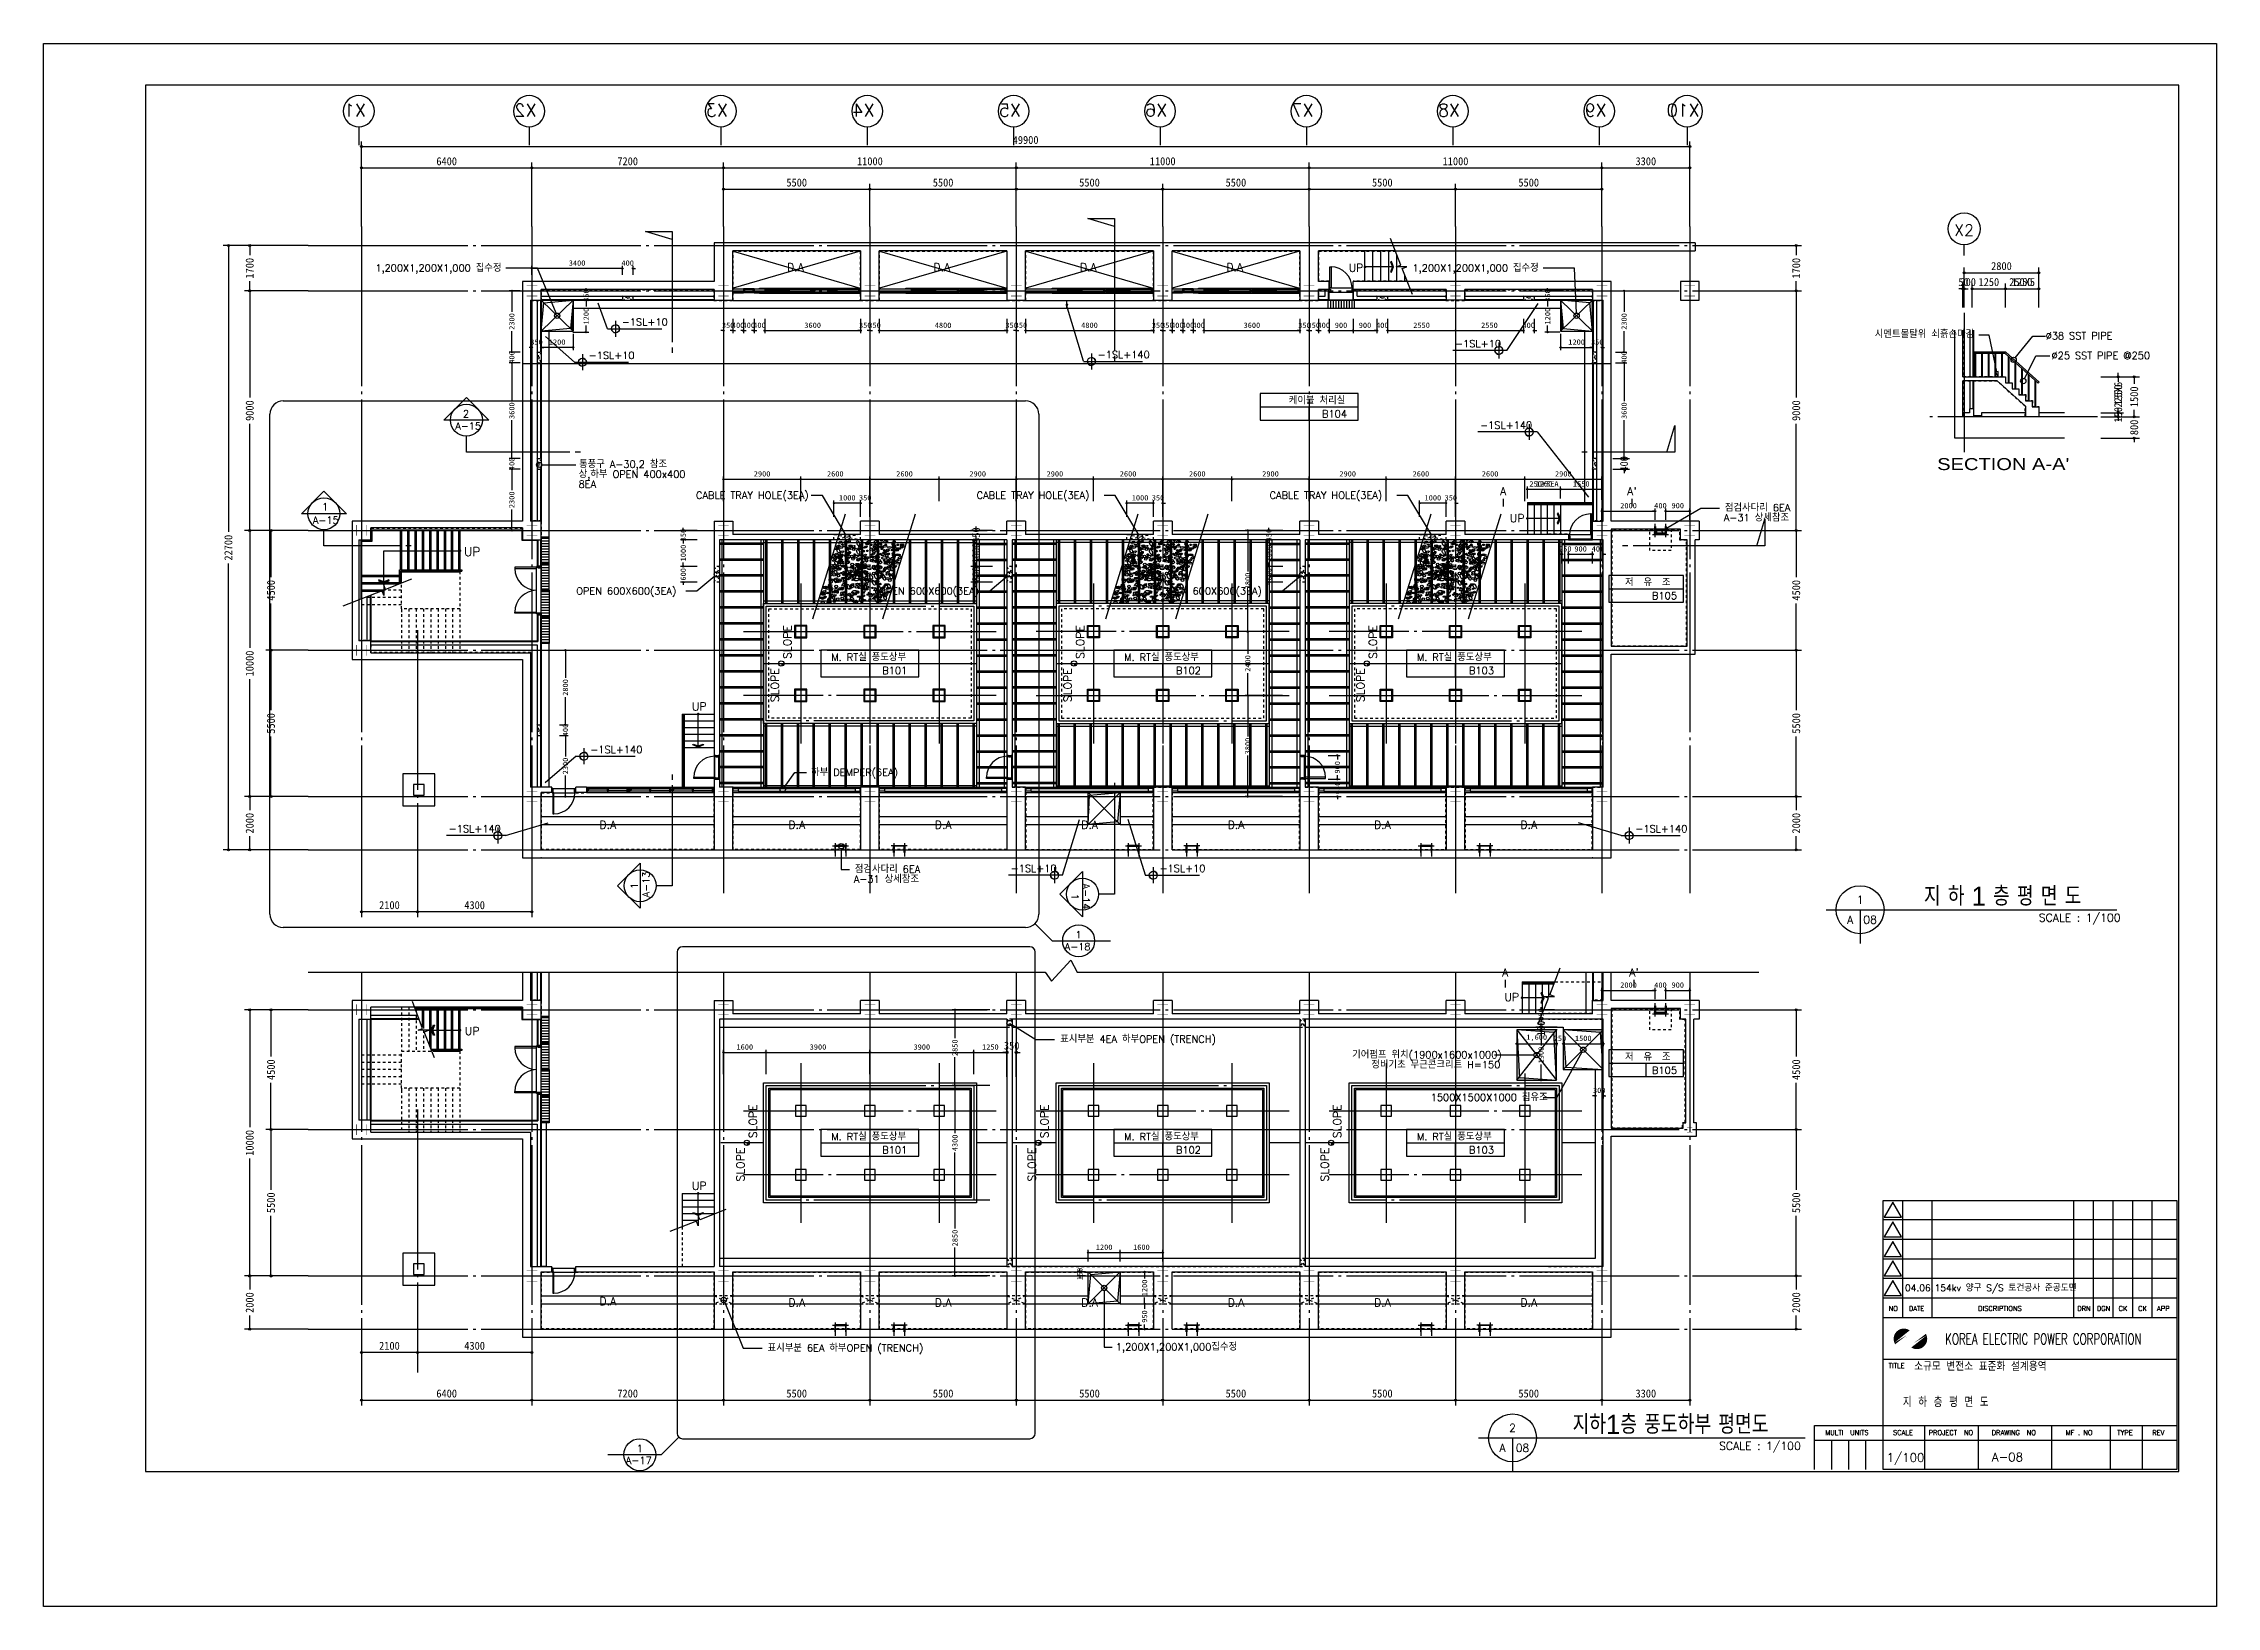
# Model space of a CAD drawing. Extents: x 0 to 81639, y 0 to 58722.
import ezdxf
from ezdxf.enums import TextEntityAlignment as Align

# ---------------------------------------------------------------- set-up
doc = ezdxf.new("R2010")
doc.units = 0
doc.header["$LTSCALE"] = 100
doc.linetypes.add('CENTER', pattern=[65, 60, -2, 1, -2])
doc.linetypes.add('HIDDEN', pattern=[2, 1, -1])
doc.layers.get('0').update_dxf_attribs({"linetype": 'CONTINUOUS'})
doc.layers.get('DEFPOINTS').update_dxf_attribs({"linetype": 'CONTINUOUS'})
for name, color, linetype in [('9', 9, 'CONTINUOUS'), ('COL6', 3, 'CONTINUOUS'), ('COL7', 3, 'CONTINUOUS'), ('DOOR', 7, 'CONTINUOUS'), ('DW', 4, 'CONTINUOUS'), ('ELE', 7, 'CONTINUOUS'), ('F', 7, 'CONTINUOUS'), ('FIN', 5, 'CONTINUOUS'), ('FOR', 4, 'CONTINUOUS'), ('H', 6, 'CONTINUOUS'), ('HAT', 5, 'CONTINUOUS'), ('RXBLWL', 3, 'CONTINUOUS'), ('RXCEN', 10, 'CENTER'), ('RXDIM', 7, 'CONTINUOUS'), ('RXLEADER', 7, 'CONTINUOUS'), ('RXSYMBOL', 7, 'CONTINUOUS'), ('STAIR', 3, 'CONTINUOUS'), ('TEXT', 7, 'CONTINUOUS'), ('TIT', 2, 'CONTINUOUS'), ('TXT', 5, 'CONTINUOUS'), ('WINDOW', 7, 'CONTINUOUS'), ('WS', 2, 'CONTINUOUS')]:
    doc.layers.add(name, color=color, linetype=linetype)
doc.styles.add('RXHD', font='Arial')
doc.styles.add('RXHS', font='simple', dxfattribs={"bigfont": 'KORfast'})
doc.styles.add('SHB', font='simple', dxfattribs={"bigfont": 'KORbox'})
doc.styles.add('SHO', font='outline', dxfattribs={"bigfont": 'KORoutline'})
doc.styles.add('SHS', font='simple', dxfattribs={"bigfont": 'KORsimple'})
doc.styles.add('SIM', font='simple', dxfattribs={"bigfont": 'KORsimple'})
doc.styles.get("Standard").update_dxf_attribs({"font": 'DotumChe.ttf'})
doc.dimstyles.get("Standard").update_dxf_attribs({"dimscale": 100, "dimtxt": 2, "dimasz": 1, "dimexe": 1, "dimexo": 1, "dimgap": 1, "dimtad": 1, "dimdec": 0, "dimdsep": 46, "dimtxsty": 'Standard', "dimblk": 'SMALL', "dimcen": 0, "dimclrd": 256, "dimclre": 256, "dimclrt": 256, "dimadec": 0, "dimazin": 0, "dimtfac": 1, "dimtdec": 0, "dimtix": 1, "dimtofl": 0, "dimtmove": 0, "dimatfit": 0, "dimfxl": 0, "dimtolj": 1, "dimtzin": 0, "dimarcsym": 0})
doc.dimstyles.new('WDIM', dxfattribs={"dimscale": 100, "dimtxt": 3, "dimasz": 1.5, "dimexe": 2, "dimexo": 0, "dimgap": 1, "dimtad": 1, "dimdec": 0, "dimdsep": 46, "dimtxsty": 'Standard', "dimblk": 'SMALL', "dimcen": 0, "dimclrd": 256, "dimclre": 256, "dimclrt": 256, "dimadec": 0, "dimazin": 0, "dimtfac": 1, "dimtdec": 0, "dimtix": 1, "dimtofl": 0, "dimtmove": 0, "dimatfit": 0, "dimfxl": 0, "dimtolj": 1, "dimtzin": 0, "dimarcsym": 0})
pattern_1 = [(180, (-57325.09, 50530.97), (0, 100), [])]

msp = doc.modelspace()

# ---------------------------------------------------------------- texts
at = {"layer": 'STAIR', "color": 2}
for s, height, style, p in [('D.A', 300, 'SIM', (28252.2, 50320.3)), ('D.A', 300, 'SIM', (33752.2, 50320.3)), ('D.A', 300, 'SIM', (39252.2, 50320.3)), ('D.A', 300, 'SIM', (44752.2, 50320.3)), ('UP', 300, 'SIM', (49309.5, 50296.5)), ('A', 300, 'SIM', (54836.1, 41898.1)), ("A'", 300, 'SIM', (59676.2, 41898.1)), ('UP', 300, 'SIM', (55364.5, 40884.2)), ('UP', 330, 'RXHS', (16105.5, 39630.1)), ('UP', 300, 'SIM', (24636.1, 33815.6)), ('D.A', 300, 'SIM', (21202.2, 29369.8)), ('D.A', 300, 'SIM', (28302.2, 29369.8)), ('D.A', 300, 'SIM', (33802.2, 29369.8)), ('D.A', 300, 'SIM', (39302.2, 29369.8)), ('D.A', 300, 'SIM', (44802.2, 29369.8)), ('D.A', 300, 'SIM', (50302.2, 29369.8)), ('D.A', 300, 'SIM', (55802.2, 29369.8)), ('A', 300, 'SIM', (54915.1, 23825.2)), ("A'", 300, 'SIM', (59755.1, 23825.2)), ('UP', 300, 'SIM', (55158.6, 22893.9)), ('UP', 300, 'SIM', (16105.5, 21621.3)), ('UP', 300, 'SIM', (24636.1, 15806.9)), ('D.A', 300, 'SIM', (21202.2, 11475.1)), ('D.A', 300, 'SIM', (28302.2, 11425.1)), ('D.A', 300, 'SIM', (33802.2, 11425.1)), ('D.A', 300, 'SIM', (39302.2, 11425.1)), ('D.A', 300, 'SIM', (44802.2, 11425.1)), ('D.A', 300, 'SIM', (50302.2, 11425.1)), ('D.A', 300, 'SIM', (55802.2, 11425.1))]:
    msp.add_text(s, height=height, dxfattribs=dict(at, style=style)).set_placement(p, align=Align.MIDDLE_CENTER)
at = {"layer": 'STAIR', "color": 2, "style": 'RXHD', "width": 1.2}
msp.add_text("SECTION A-A'", height=450, dxfattribs=at).set_placement((73626.2, 42919.5), align=Align.MIDDLE_CENTER)
at = {"layer": 'STAIR', "color": 2, "style": 'SIM'}
for p in [(27946.9, 36234.2), (38946.9, 36234.2), (49946.9, 36234.2), (27475.8, 34612.3), (38475.8, 34612.3), (49475.8, 34612.3), (26654.1, 18225.4), (37605.5, 18225.4), (48605.5, 18225.4), (26183, 16603.6), (37134.4, 16603.6), (48134.4, 16603.6)]:
    msp.add_text('SLOPE', height=300, rotation=90, dxfattribs=at).set_placement(p, align=Align.MIDDLE_CENTER)
at = {"layer": 'TEXT', "style": 'SHB'}
for s, height, p in [('X2', 432, (71784.4, 51488.7)), ('1,200X1,200X1,000 집수정', 270, (12467.9, 50153.5)), ('1,200X1,200X1,000 집수정', 270, (51432.3, 50153.5)), ('-1SL+10', 270, (21728.3, 48121.8)), ('-1SL+10', 270, (53031.9, 47308.8)), ('시멘트몰탈위 쇠흙손마감', 270, (68798.8, 47663.4)), ('%%c38 SST PIPE', 270, (75218, 47604.4)), ('-1SL+10', 270, (20482.6, 46868)), ('-1SL+140', 270, (39604.7, 46899.1)), ('2', 270, (15758.1, 44672)), ('케이블 처리실', 270, (46785.7, 45172)), ('B104', 270, (48035.8, 44672)), ('A-15', 270, (15469.9, 44216.7)), ('-1SL+140', 270, (53973.6, 44245.5)), ('상,하부 OPEN 400x400', 270, (20108.8, 42405.9)), ('통풍구 A-30,2 참조', 270, (20121.2, 42780.9)), ('8EA', 270, (20103.2, 42030.9)), ('CABLE TRAY HOLE(3EA)', 270, (24513.9, 41614.2)), ('CABLE TRAY HOLE(3EA)', 270, (35059.1, 41614.2)), ('CABLE TRAY HOLE(3EA)', 270, (46059.1, 41614.2)), ('A-15', 270, (10119.1, 40678.2)), ('1', 270, (10468.6, 41177.5)), ('A-31 상세참조', 270, (63129.9, 40770.1)), ('점검사다리 6EA', 270, (63167.4, 41145.1)), ('저  유  조', 270, (59417, 38338.6)), ('OPEN 600X600(3EA)', 270, (20012.1, 38016.6)), ('OPEN 600X600(3EA)', 270, (31383.2, 38016.6)), ('OPEN 600X600(3EA)', 270, (42012.1, 38016.6)), ('B105', 270, (60431, 37838.6)), ('M. RT실 풍도상부', 270, (29600.2, 35528.1)), ('B101', 270, (31508.8, 35028.1)), ('M. RT실 풍도상부', 270, (40600.2, 35528.1)), ('B102', 270, (42544.8, 35028.1)), ('M. RT실 풍도상부', 270, (51600.2, 35528.1)), ('B103', 270, (53555.6, 35028.1)), ('-1SL+140', 270, (20542.5, 32061.4)), ('하부 DEMPER(6EA)', 270, (28838.8, 31202.7)), ('-1SL+140', 270, (15226.5, 29084.8)), ('-1SL+140', 270, (59802.9, 29084.8)), ('점검사다리 6EA', 270, (30480.3, 27566.6)), ('-1SL+10', 270, (36337.4, 27594.9)), ('-1SL+10', 270, (41930.3, 27594.9)), ('A-31 상세참조', 270, (30442.9, 27191.6)), ('1', 270, (38770.2, 25107.8)), ('A-18', 270, (38365.4, 24657.8)), ('표시부분 4EA 하부OPEN (TRENCH)', 270, (38196.9, 21181.6)), ('기어펌프 위치(1900x1600x1000)', 270, (49165.7, 20594.4)), ('정비기초 무근콘크리트 H=150', 270, (49884.5, 20219.4)), ('저  유  조', 270, (59417, 20508.2)), ('B105', 270, (60431, 20008.2)), ('1500X1500X1000 집유조', 270, (52115.3, 18991.9)), ('M. RT실 풍도상부', 270, (29600.2, 17519.4)), ('B101', 270, (31508.8, 17019.4)), ('M. RT실 풍도상부', 270, (40600.2, 17519.4)), ('B102', 270, (42544.8, 17019.4)), ('M. RT실 풍도상부', 270, (51600.2, 17519.4)), ('B103', 270, (53555.6, 17019.4)), ('04.06.', 250, (69934.4, 11845.3)), ('154kv 양구 S/S 토건공사 준공도면', 250, (71046.2, 11845.3)), ('표시부분 6EA 하부OPEN (TRENCH)', 270, (27203.7, 9577.2)), ('1,200X1,200X1,000집수정', 270, (40289, 9619.3)), ('지 하 층 평 면 도', 360, (69855.1, 7496)), ('1', 270, (22286.5, 5804.3)), ('1/100', 324, (69247.2, 5433.8)), ('A-08', 324, (73199.6, 5454.4)), ('A-17', 270, (21879, 5354.3))]:
    msp.add_text(s, height=height, dxfattribs=at).set_placement(p)
for s, rotation, p in [('%%c25 SST PIPE @250', 360, (75438.8, 46863.6)), ('1', 90, (22332.1, 26956.4)), ('A-13', 90, (22770.9, 26643.9)), ('A-14', 270, (39034.7, 27161.1)), ('1', 270, (38620.4, 26780.2))]:
    msp.add_text(s, height=270, rotation=rotation, dxfattribs=at).set_placement(p)
at = {"layer": 'TXT', "color": 2, "style": 'SHO'}
for s, p in [('지 하 1 층 평 면 도', (73602.7, 26328)), ('지하1층 풍도하부 평면도', (61126, 6484.5))]:
    msp.add_text(s, height=720, dxfattribs=at).set_placement(p, align=Align.CENTER)
at = {"layer": 'TXT', "color": 2, "style": 'SHS'}
for s, p in [('1', (68247.1, 26553)), ('A', (67872.1, 25803)), ('08', (68622.1, 25803)), ('2', (55190.2, 6709.5)), ('A', (54815.2, 5959.5)), ('08', (55565.2, 5959.5))]:
    msp.add_text(s, height=300, dxfattribs=at).set_placement(p, align=Align.MIDDLE_CENTER)
for p in [(78033.7, 25728), (66021.1, 5884.5)]:
    msp.add_text('SCALE : 1/100', height=300, dxfattribs=at).set_placement(p, align=Align.RIGHT)

# ---------------------------------------------------------------- blocks, each defined once
blk = doc.blocks.new('_Small')
at = {"color": 0, "linetype": 'ByBlock', "lineweight": -2}
blk.add_circle((0, 0), 0.25, dxfattribs=at)
blk = doc.blocks.new('*D3')
at = {"layer": 'DEFPOINTS', "color": 0, "linetype": 'Continuous'}
for p in [(47548, 9152), (53048, 9152), (53048, 7752)]:
    blk.add_point(p, dxfattribs=at)
at = {"layer": 'RXDIM', "linetype": 'Continuous', "lineweight": -2}
for p, q in [((47548, 9152), (47548, 7552)), ((53048, 9152), (53048, 7552)), ((47548, 7752), (53048, 7752))]:
    blk.add_line(p, q, dxfattribs=at)
at = {"layer": 'RXDIM', "linetype": 'Continuous', "lineweight": -2, "xscale": 150, "yscale": 150, "zscale": 150, "rotation": 180}
blk.add_blockref('_Small', (47548, 7752), dxfattribs=at)
at = {"layer": 'RXDIM', "linetype": 'Continuous', "lineweight": -2, "xscale": 150, "yscale": 150, "zscale": 150}
blk.add_blockref('_Small', (53048, 7752), dxfattribs=at)
at = {"layer": 'RXDIM', "linetype": 'Continuous', "insert": (50298, 8002), "char_height": 300, "attachment_point": 5}
blk.add_mtext('\\A1;5500', dxfattribs=at)
blk = doc.blocks.new('*D4')
at = {"layer": 'DEFPOINTS', "color": 0, "linetype": 'Continuous'}
for p in [(42048, 9152), (47548, 9152), (47548, 7752)]:
    blk.add_point(p, dxfattribs=at)
at = {"layer": 'RXDIM', "linetype": 'Continuous', "lineweight": -2}
for p, q in [((42048, 9152), (42048, 7552)), ((47548, 9152), (47548, 7552)), ((42048, 7752), (47548, 7752))]:
    blk.add_line(p, q, dxfattribs=at)
at = {"layer": 'RXDIM', "linetype": 'Continuous', "lineweight": -2, "xscale": 150, "yscale": 150, "zscale": 150, "rotation": 180}
blk.add_blockref('_Small', (42048, 7752), dxfattribs=at)
at = {"layer": 'RXDIM', "linetype": 'Continuous', "lineweight": -2, "xscale": 150, "yscale": 150, "zscale": 150}
blk.add_blockref('_Small', (47548, 7752), dxfattribs=at)
at = {"layer": 'RXDIM', "linetype": 'Continuous', "insert": (44798, 8002), "char_height": 300, "attachment_point": 5}
blk.add_mtext('\\A1;5500', dxfattribs=at)
blk = doc.blocks.new('*D5')
at = {"layer": 'DEFPOINTS', "color": 0, "linetype": 'Continuous'}
for p in [(61848, 54845), (11948, 51845), (61848, 51845)]:
    blk.add_point(p, dxfattribs=at)
at = {"layer": 'RXDIM', "linetype": 'Continuous', "lineweight": -2}
for p, q in [((11948, 51845), (11948, 55045)), ((11948, 54845), (61848, 54845)), ((61848, 51845), (61848, 55045))]:
    blk.add_line(p, q, dxfattribs=at)
at = {"layer": 'RXDIM', "linetype": 'Continuous', "lineweight": -2, "xscale": 150, "yscale": 150, "zscale": 150, "rotation": 180}
blk.add_blockref('_Small', (11948, 54845), dxfattribs=at)
at = {"layer": 'RXDIM', "linetype": 'Continuous', "lineweight": -2, "xscale": 150, "yscale": 150, "zscale": 150}
blk.add_blockref('_Small', (61848, 54845), dxfattribs=at)
at = {"layer": 'RXDIM', "linetype": 'Continuous', "insert": (36898, 55095), "char_height": 300, "attachment_point": 5}
blk.add_mtext('\\A1;49900', dxfattribs=at)
blk = doc.blocks.new('*D6')
at = {"layer": 'DEFPOINTS', "color": 0, "linetype": 'Continuous'}
for p in [(53048, 53245), (47548, 51845), (53048, 51845)]:
    blk.add_point(p, dxfattribs=at)
at = {"layer": 'RXDIM', "linetype": 'Continuous', "lineweight": -2}
for p, q in [((47548, 51845), (47548, 53445)), ((47548, 53245), (53048, 53245)), ((53048, 51845), (53048, 53445))]:
    blk.add_line(p, q, dxfattribs=at)
at = {"layer": 'RXDIM', "linetype": 'Continuous', "lineweight": -2, "xscale": 150, "yscale": 150, "zscale": 150, "rotation": 180}
blk.add_blockref('_Small', (47548, 53245), dxfattribs=at)
at = {"layer": 'RXDIM', "linetype": 'Continuous', "lineweight": -2, "xscale": 150, "yscale": 150, "zscale": 150}
blk.add_blockref('_Small', (53048, 53245), dxfattribs=at)
at = {"layer": 'RXDIM', "linetype": 'Continuous', "insert": (50298, 53495), "char_height": 300, "attachment_point": 5}
blk.add_mtext('\\A1;5500', dxfattribs=at)
blk = doc.blocks.new('*D7')
at = {"layer": 'DEFPOINTS', "color": 0, "linetype": 'Continuous'}
for p in [(58548, 54045), (47548, 51845), (58548, 51845)]:
    blk.add_point(p, dxfattribs=at)
at = {"layer": 'RXDIM', "linetype": 'Continuous', "lineweight": -2}
for p, q in [((47548, 51845), (47548, 54245)), ((47548, 54045), (58548, 54045)), ((58548, 51845), (58548, 54245))]:
    blk.add_line(p, q, dxfattribs=at)
at = {"layer": 'RXDIM', "linetype": 'Continuous', "lineweight": -2, "xscale": 150, "yscale": 150, "zscale": 150, "rotation": 180}
blk.add_blockref('_Small', (47548, 54045), dxfattribs=at)
at = {"layer": 'RXDIM', "linetype": 'Continuous', "lineweight": -2, "xscale": 150, "yscale": 150, "zscale": 150}
blk.add_blockref('_Small', (58548, 54045), dxfattribs=at)
at = {"layer": 'RXDIM', "linetype": 'Continuous', "insert": (53048, 54295), "char_height": 300, "attachment_point": 5}
blk.add_mtext('\\A1;11000', dxfattribs=at)
blk = doc.blocks.new('*D8')
at = {"layer": 'DEFPOINTS', "color": 0, "linetype": 'Continuous'}
for p in [(44648, 42352), (44648, 41429), (47548, 41429)]:
    blk.add_point(p, dxfattribs=at)
at = {"layer": 'RXDIM', "linetype": 'Continuous', "lineweight": -2}
for p, q in [((44648, 41529), (44648, 42452)), ((47548, 42352), (44648, 42352)), ((47548, 41529), (47548, 42452))]:
    blk.add_line(p, q, dxfattribs=at)
at = {"layer": 'RXDIM', "linetype": 'Continuous', "lineweight": -2, "xscale": 100, "yscale": 100, "zscale": 100, "rotation": 180}
blk.add_blockref('_Small', (44648, 42352), dxfattribs=at)
at = {"layer": 'RXDIM', "linetype": 'Continuous', "lineweight": -2, "xscale": 100, "yscale": 100, "zscale": 100}
blk.add_blockref('_Small', (47548, 42352), dxfattribs=at)
at = {"layer": 'RXDIM', "linetype": 'Continuous', "insert": (46098, 42552), "char_height": 200, "attachment_point": 5}
blk.add_mtext('\\A1;2900', dxfattribs=at)
blk = doc.blocks.new('*D9')
at = {"layer": 'DEFPOINTS', "color": 0, "linetype": 'Continuous'}
for p in [(47548, 53245), (42048, 51845), (47548, 51845)]:
    blk.add_point(p, dxfattribs=at)
at = {"layer": 'RXDIM', "linetype": 'Continuous', "lineweight": -2}
for p, q in [((42048, 51845), (42048, 53445)), ((42048, 53245), (47548, 53245)), ((47548, 51845), (47548, 53445))]:
    blk.add_line(p, q, dxfattribs=at)
at = {"layer": 'RXDIM', "linetype": 'Continuous', "lineweight": -2, "xscale": 150, "yscale": 150, "zscale": 150, "rotation": 180}
blk.add_blockref('_Small', (42048, 53245), dxfattribs=at)
at = {"layer": 'RXDIM', "linetype": 'Continuous', "lineweight": -2, "xscale": 150, "yscale": 150, "zscale": 150}
blk.add_blockref('_Small', (47548, 53245), dxfattribs=at)
at = {"layer": 'RXDIM', "linetype": 'Continuous', "insert": (44798, 53495), "char_height": 300, "attachment_point": 5}
blk.add_mtext('\\A1;5500', dxfattribs=at)
blk = doc.blocks.new('*D10')
at = {"layer": 'DEFPOINTS', "color": 0, "linetype": 'Continuous'}
for p in [(47548, 54045), (36548, 51845), (47548, 51845)]:
    blk.add_point(p, dxfattribs=at)
at = {"layer": 'RXDIM', "linetype": 'Continuous', "lineweight": -2}
for p, q in [((36548, 51845), (36548, 54245)), ((36548, 54045), (47548, 54045)), ((47548, 51845), (47548, 54245))]:
    blk.add_line(p, q, dxfattribs=at)
at = {"layer": 'RXDIM', "linetype": 'Continuous', "lineweight": -2, "xscale": 150, "yscale": 150, "zscale": 150, "rotation": 180}
blk.add_blockref('_Small', (36548, 54045), dxfattribs=at)
at = {"layer": 'RXDIM', "linetype": 'Continuous', "lineweight": -2, "xscale": 150, "yscale": 150, "zscale": 150}
blk.add_blockref('_Small', (47548, 54045), dxfattribs=at)
at = {"layer": 'RXDIM', "linetype": 'Continuous', "insert": (42048, 54295), "char_height": 300, "attachment_point": 5}
blk.add_mtext('\\A1;11000', dxfattribs=at)
blk = doc.blocks.new('*D11')
at = {"layer": 'DEFPOINTS', "color": 0, "linetype": 'Continuous'}
for p in [(47548, 48473), (47898, 48473), (47898, 47935)]:
    blk.add_point(p, dxfattribs=at)
at = {"layer": 'RXDIM', "linetype": 'Continuous', "lineweight": -2}
for p, q in [((47548, 48373), (47548, 47835)), ((47898, 48373), (47898, 47835)), ((47548, 47935), (47448, 47935)), ((47898, 47935), (47998, 47935))]:
    blk.add_line(p, q, dxfattribs=at)
at = {"layer": 'RXDIM', "linetype": 'Continuous', "lineweight": -2, "xscale": 100, "yscale": 100, "zscale": 100}
blk.add_blockref('_Small', (47548, 47935), dxfattribs=at)
at = {"layer": 'RXDIM', "linetype": 'Continuous', "lineweight": -2, "xscale": 100, "yscale": 100, "zscale": 100, "rotation": 180}
blk.add_blockref('_Small', (47898, 47935), dxfattribs=at)
at = {"layer": 'RXDIM', "linetype": 'Continuous', "insert": (47723, 48135), "char_height": 200, "attachment_point": 5}
blk.add_mtext('\\A1;350', dxfattribs=at)
blk = doc.blocks.new('*D12')
at = {"layer": 'DEFPOINTS', "color": 0, "linetype": 'Continuous'}
for p in [(47198, 48473), (47548, 48473), (47548, 47935)]:
    blk.add_point(p, dxfattribs=at)
at = {"layer": 'RXDIM', "linetype": 'Continuous', "lineweight": -2}
for p, q in [((47198, 48373), (47198, 47835)), ((47548, 48373), (47548, 47835)), ((47198, 47935), (47098, 47935)), ((47548, 47935), (47648, 47935))]:
    blk.add_line(p, q, dxfattribs=at)
at = {"layer": 'RXDIM', "linetype": 'Continuous', "lineweight": -2, "xscale": 100, "yscale": 100, "zscale": 100}
blk.add_blockref('_Small', (47198, 47935), dxfattribs=at)
at = {"layer": 'RXDIM', "linetype": 'Continuous', "lineweight": -2, "xscale": 100, "yscale": 100, "zscale": 100, "rotation": 180}
blk.add_blockref('_Small', (47548, 47935), dxfattribs=at)
at = {"layer": 'RXDIM', "linetype": 'Continuous', "insert": (47373, 48135), "char_height": 200, "attachment_point": 5}
blk.add_mtext('\\A1;350', dxfattribs=at)
blk = doc.blocks.new('*D13')
at = {"layer": 'DEFPOINTS', "color": 0, "linetype": 'Continuous'}
for p in [(17596, 49428), (18013, 49428), (18013, 47128)]:
    blk.add_point(p, dxfattribs=at)
at = {"layer": 'RXDIM', "linetype": 'Continuous', "lineweight": -2}
for p, q in [((17913, 49428), (17496, 49428)), ((17596, 49428), (17596, 48639)), ((17596, 47128), (17596, 47917)), ((17913, 47128), (17496, 47128))]:
    blk.add_line(p, q, dxfattribs=at)
at = {"layer": 'RXDIM', "linetype": 'Continuous', "lineweight": -2, "xscale": 100, "yscale": 100, "zscale": 100}
for p, rotation in [((17596, 49428), 90), ((17596, 47128), 270)]:
    blk.add_blockref('_Small', p, dxfattribs=dict(at, rotation=rotation))
at = {"layer": 'RXDIM', "linetype": 'Continuous', "insert": (17596, 48278), "char_height": 200, "attachment_point": 5, "rotation": 90}
blk.add_mtext('\\A1;2300', dxfattribs=at)
blk = doc.blocks.new('*D14')
at = {"layer": 'DEFPOINTS', "color": 0, "linetype": 'Continuous'}
for p in [(6948, 51128), (9948, 51128), (9948, 28428)]:
    blk.add_point(p, dxfattribs=at)
at = {"layer": 'RXDIM', "linetype": 'Continuous', "lineweight": -2}
for p, q in [((9948, 51128), (6748, 51128)), ((6948, 51128), (6948, 40371)), ((6948, 28428), (6948, 39185)), ((9948, 28428), (6748, 28428))]:
    blk.add_line(p, q, dxfattribs=at)
at = {"layer": 'RXDIM', "linetype": 'Continuous', "lineweight": -2, "xscale": 150, "yscale": 150, "zscale": 150}
for p, rotation in [((6948, 51128), 90), ((6948, 28428), 270)]:
    blk.add_blockref('_Small', p, dxfattribs=dict(at, rotation=rotation))
at = {"layer": 'RXDIM', "linetype": 'Continuous', "insert": (6948, 39778), "char_height": 300, "attachment_point": 5, "rotation": 90}
blk.add_mtext('\\A1;22700', dxfattribs=at)
blk = doc.blocks.new('*D15')
at = {"layer": 'DEFPOINTS', "color": 0, "linetype": 'Continuous'}
for p in [(7748, 49428), (9948, 49428), (9948, 40428)]:
    blk.add_point(p, dxfattribs=at)
at = {"layer": 'RXDIM', "linetype": 'Continuous', "lineweight": -2}
for p, q in [((9948, 49428), (7548, 49428)), ((7748, 49428), (7748, 45420)), ((7748, 40428), (7748, 44436)), ((9948, 40428), (7548, 40428))]:
    blk.add_line(p, q, dxfattribs=at)
at = {"layer": 'RXDIM', "linetype": 'Continuous', "lineweight": -2, "xscale": 150, "yscale": 150, "zscale": 150}
for p, rotation in [((7748, 49428), 90), ((7748, 40428), 270)]:
    blk.add_blockref('_Small', p, dxfattribs=dict(at, rotation=rotation))
at = {"layer": 'RXDIM', "linetype": 'Continuous', "insert": (7748, 44928), "char_height": 300, "attachment_point": 5, "rotation": 90}
blk.add_mtext('\\A1;9000', dxfattribs=at)
blk = doc.blocks.new('*D16')
at = {"layer": 'DEFPOINTS', "color": 0, "linetype": 'Continuous'}
for p in [(19782, 49078), (20387, 49078), (19782, 47878)]:
    blk.add_point(p, dxfattribs=at)
at = {"layer": 'RXDIM', "linetype": 'Continuous', "lineweight": -2}
for p, q in [((19882, 49078), (20487, 49078)), ((20387, 49078), (20387, 48834)), ((19882, 47878), (20487, 47878)), ((20387, 47878), (20387, 48122))]:
    blk.add_line(p, q, dxfattribs=at)
at = {"layer": 'RXDIM', "linetype": 'Continuous', "lineweight": -2, "xscale": 100, "yscale": 100, "zscale": 100}
for p, rotation in [((20387, 49078), 90), ((20387, 47878), 270)]:
    blk.add_blockref('_Small', p, dxfattribs=dict(at, rotation=rotation))
at = {"layer": 'RXDIM', "linetype": 'Continuous', "insert": (20387, 48478), "char_height": 200, "attachment_point": 5, "rotation": 90}
blk.add_mtext('\\A1;1200', dxfattribs=at)
blk = doc.blocks.new('*D17')
at = {"layer": 'DEFPOINTS', "color": 0, "linetype": 'Continuous'}
for p in [(25548, 9152), (31048, 9152), (31048, 7752)]:
    blk.add_point(p, dxfattribs=at)
at = {"layer": 'RXDIM', "linetype": 'Continuous', "lineweight": -2}
for p, q in [((25548, 9152), (25548, 7552)), ((31048, 9152), (31048, 7552)), ((25548, 7752), (31048, 7752))]:
    blk.add_line(p, q, dxfattribs=at)
at = {"layer": 'RXDIM', "linetype": 'Continuous', "lineweight": -2, "xscale": 150, "yscale": 150, "zscale": 150, "rotation": 180}
blk.add_blockref('_Small', (25548, 7752), dxfattribs=at)
at = {"layer": 'RXDIM', "linetype": 'Continuous', "lineweight": -2, "xscale": 150, "yscale": 150, "zscale": 150}
blk.add_blockref('_Small', (31048, 7752), dxfattribs=at)
at = {"layer": 'RXDIM', "linetype": 'Continuous', "insert": (28298, 8002), "char_height": 300, "attachment_point": 5}
blk.add_mtext('\\A1;5500', dxfattribs=at)
blk = doc.blocks.new('*D18')
at = {"layer": 'DEFPOINTS', "color": 0, "linetype": 'Continuous'}
for p in [(27148, 20820), (25548, 19897), (27148, 19897)]:
    blk.add_point(p, dxfattribs=at)
at = {"layer": 'RXDIM', "linetype": 'Continuous', "lineweight": -2}
for p, q in [((25548, 19997), (25548, 20920)), ((25548, 20820), (27148, 20820)), ((27148, 19997), (27148, 20920))]:
    blk.add_line(p, q, dxfattribs=at)
at = {"layer": 'RXDIM', "linetype": 'Continuous', "lineweight": -2, "xscale": 100, "yscale": 100, "zscale": 100, "rotation": 180}
blk.add_blockref('_Small', (25548, 20820), dxfattribs=at)
at = {"layer": 'RXDIM', "linetype": 'Continuous', "lineweight": -2, "xscale": 100, "yscale": 100, "zscale": 100}
blk.add_blockref('_Small', (27148, 20820), dxfattribs=at)
at = {"layer": 'RXDIM', "linetype": 'Continuous', "insert": (26348, 21020), "char_height": 200, "attachment_point": 5}
blk.add_mtext('\\A1;1600', dxfattribs=at)
blk = doc.blocks.new('*D19')
at = {"layer": 'DEFPOINTS', "color": 0, "linetype": 'Continuous'}
for p in [(28448, 42352), (25548, 41429), (28448, 41429)]:
    blk.add_point(p, dxfattribs=at)
at = {"layer": 'RXDIM', "linetype": 'Continuous', "lineweight": -2}
for p, q in [((25548, 41529), (25548, 42452)), ((25548, 42352), (28448, 42352)), ((28448, 41529), (28448, 42452))]:
    blk.add_line(p, q, dxfattribs=at)
at = {"layer": 'RXDIM', "linetype": 'Continuous', "lineweight": -2, "xscale": 100, "yscale": 100, "zscale": 100, "rotation": 180}
blk.add_blockref('_Small', (25548, 42352), dxfattribs=at)
at = {"layer": 'RXDIM', "linetype": 'Continuous', "lineweight": -2, "xscale": 100, "yscale": 100, "zscale": 100}
blk.add_blockref('_Small', (28448, 42352), dxfattribs=at)
at = {"layer": 'RXDIM', "linetype": 'Continuous', "insert": (26998, 42552), "char_height": 200, "attachment_point": 5}
blk.add_mtext('\\A1;2900', dxfattribs=at)
blk = doc.blocks.new('*D20')
at = {"layer": 'DEFPOINTS', "color": 0, "linetype": 'Continuous'}
for p in [(26298, 48473), (26698, 48473), (26698, 47935)]:
    blk.add_point(p, dxfattribs=at)
at = {"layer": 'RXDIM', "linetype": 'Continuous', "lineweight": -2}
for p, q in [((26298, 48373), (26298, 47835)), ((26698, 48373), (26698, 47835)), ((26298, 47935), (26198, 47935)), ((26698, 47935), (26798, 47935))]:
    blk.add_line(p, q, dxfattribs=at)
at = {"layer": 'RXDIM', "linetype": 'Continuous', "lineweight": -2, "xscale": 100, "yscale": 100, "zscale": 100}
blk.add_blockref('_Small', (26298, 47935), dxfattribs=at)
at = {"layer": 'RXDIM', "linetype": 'Continuous', "lineweight": -2, "xscale": 100, "yscale": 100, "zscale": 100, "rotation": 180}
blk.add_blockref('_Small', (26698, 47935), dxfattribs=at)
at = {"layer": 'RXDIM', "linetype": 'Continuous', "insert": (26498, 48135), "char_height": 200, "attachment_point": 5}
blk.add_mtext('\\A1;400', dxfattribs=at)
blk = doc.blocks.new('*D21')
at = {"layer": 'DEFPOINTS', "color": 0, "linetype": 'Continuous'}
for p in [(25898, 48473), (26298, 48473), (26298, 47935)]:
    blk.add_point(p, dxfattribs=at)
at = {"layer": 'RXDIM', "linetype": 'Continuous', "lineweight": -2}
for p, q in [((25898, 48373), (25898, 47835)), ((26298, 48373), (26298, 47835)), ((25898, 47935), (25798, 47935)), ((26298, 47935), (26398, 47935))]:
    blk.add_line(p, q, dxfattribs=at)
at = {"layer": 'RXDIM', "linetype": 'Continuous', "lineweight": -2, "xscale": 100, "yscale": 100, "zscale": 100}
blk.add_blockref('_Small', (25898, 47935), dxfattribs=at)
at = {"layer": 'RXDIM', "linetype": 'Continuous', "lineweight": -2, "xscale": 100, "yscale": 100, "zscale": 100, "rotation": 180}
blk.add_blockref('_Small', (26298, 47935), dxfattribs=at)
at = {"layer": 'RXDIM', "linetype": 'Continuous', "insert": (26098, 48135), "char_height": 200, "attachment_point": 5}
blk.add_mtext('\\A1;400', dxfattribs=at)
blk = doc.blocks.new('*D22')
at = {"layer": 'DEFPOINTS', "color": 0, "linetype": 'Continuous'}
for p in [(14048, 10246), (18348, 10246), (14048, 9545)]:
    blk.add_point(p, dxfattribs=at)
at = {"layer": 'RXDIM', "linetype": 'Continuous', "lineweight": -2}
for p, q in [((14048, 10246), (14048, 9345)), ((18348, 10246), (18348, 9345)), ((18348, 9545), (14048, 9545))]:
    blk.add_line(p, q, dxfattribs=at)
at = {"layer": 'RXDIM', "linetype": 'Continuous', "lineweight": -2, "xscale": 150, "yscale": 150, "zscale": 150, "rotation": 180}
blk.add_blockref('_Small', (14048, 9545), dxfattribs=at)
at = {"layer": 'RXDIM', "linetype": 'Continuous', "lineweight": -2, "xscale": 150, "yscale": 150, "zscale": 150}
blk.add_blockref('_Small', (18348, 9545), dxfattribs=at)
at = {"layer": 'RXDIM', "linetype": 'Continuous', "insert": (16198, 9795), "char_height": 300, "attachment_point": 5}
blk.add_mtext('\\A1;4300', dxfattribs=at)
blk = doc.blocks.new('*D23')
at = {"layer": 'DEFPOINTS', "color": 0, "linetype": 'Continuous'}
for p in [(11948, 9152), (18348, 9152), (18348, 7752)]:
    blk.add_point(p, dxfattribs=at)
at = {"layer": 'RXDIM', "linetype": 'Continuous', "lineweight": -2}
for p, q in [((11948, 9152), (11948, 7552)), ((18348, 9152), (18348, 7552)), ((11948, 7752), (18348, 7752))]:
    blk.add_line(p, q, dxfattribs=at)
at = {"layer": 'RXDIM', "linetype": 'Continuous', "lineweight": -2, "xscale": 150, "yscale": 150, "zscale": 150, "rotation": 180}
blk.add_blockref('_Small', (11948, 7752), dxfattribs=at)
at = {"layer": 'RXDIM', "linetype": 'Continuous', "lineweight": -2, "xscale": 150, "yscale": 150, "zscale": 150}
blk.add_blockref('_Small', (18348, 7752), dxfattribs=at)
at = {"layer": 'RXDIM', "linetype": 'Continuous', "insert": (15148, 8002), "char_height": 300, "attachment_point": 5}
blk.add_mtext('\\A1;6400', dxfattribs=at)
blk = doc.blocks.new('*D24')
at = {"layer": 'DEFPOINTS', "color": 0, "linetype": 'Continuous'}
for p in [(8548, 17919), (9948, 17919), (9948, 12419)]:
    blk.add_point(p, dxfattribs=at)
at = {"layer": 'RXDIM', "linetype": 'Continuous', "lineweight": -2}
for p, q in [((9948, 17919), (8348, 17919)), ((8548, 17919), (8548, 15660)), ((8548, 12419), (8548, 14678)), ((9948, 12419), (8348, 12419))]:
    blk.add_line(p, q, dxfattribs=at)
at = {"layer": 'RXDIM', "linetype": 'Continuous', "lineweight": -2, "xscale": 150, "yscale": 150, "zscale": 150}
for p, rotation in [((8548, 17919), 90), ((8548, 12419), 270)]:
    blk.add_blockref('_Small', p, dxfattribs=dict(at, rotation=rotation))
at = {"layer": 'RXDIM', "linetype": 'Continuous', "insert": (8548, 15169), "char_height": 300, "attachment_point": 5, "rotation": 90}
blk.add_mtext('\\A1;5500', dxfattribs=at)
blk = doc.blocks.new('*D25')
at = {"layer": 'DEFPOINTS', "color": 0, "linetype": 'Continuous'}
for p in [(7748, 22419), (9948, 22419), (9948, 12419)]:
    blk.add_point(p, dxfattribs=at)
at = {"layer": 'RXDIM', "linetype": 'Continuous', "lineweight": -2}
for p, q in [((9948, 22419), (7548, 22419)), ((7748, 22419), (7748, 18006)), ((7748, 12419), (7748, 16833)), ((9948, 12419), (7548, 12419))]:
    blk.add_line(p, q, dxfattribs=at)
at = {"layer": 'RXDIM', "linetype": 'Continuous', "lineweight": -2, "xscale": 150, "yscale": 150, "zscale": 150}
for p, rotation in [((7748, 22419), 90), ((7748, 12419), 270)]:
    blk.add_blockref('_Small', p, dxfattribs=dict(at, rotation=rotation))
at = {"layer": 'RXDIM', "linetype": 'Continuous', "insert": (7748, 17419), "char_height": 300, "attachment_point": 5, "rotation": 90}
blk.add_mtext('\\A1;10000', dxfattribs=at)
blk = doc.blocks.new('*D26')
at = {"layer": 'DEFPOINTS', "color": 0, "linetype": 'Continuous'}
for p in [(7748, 12419), (9948, 12419), (9948, 10419)]:
    blk.add_point(p, dxfattribs=at)
at = {"layer": 'RXDIM', "linetype": 'Continuous', "lineweight": -2}
for p, q in [((9948, 12419), (7548, 12419)), ((7748, 12419), (7748, 11910)), ((7748, 10419), (7748, 10928)), ((9948, 10419), (7548, 10419))]:
    blk.add_line(p, q, dxfattribs=at)
at = {"layer": 'RXDIM', "linetype": 'Continuous', "lineweight": -2, "xscale": 150, "yscale": 150, "zscale": 150}
for p, rotation in [((7748, 12419), 90), ((7748, 10419), 270)]:
    blk.add_blockref('_Small', p, dxfattribs=dict(at, rotation=rotation))
at = {"layer": 'RXDIM', "linetype": 'Continuous', "insert": (7748, 11419), "char_height": 300, "attachment_point": 5, "rotation": 90}
blk.add_mtext('\\A1;2000', dxfattribs=at)
blk = doc.blocks.new('*D27')
at = {"layer": 'DEFPOINTS', "color": 0, "linetype": 'Continuous'}
for p in [(11948, 10246), (14048, 10246), (11948, 9545)]:
    blk.add_point(p, dxfattribs=at)
at = {"layer": 'RXDIM', "linetype": 'Continuous', "lineweight": -2}
for p, q in [((11948, 10246), (11948, 9345)), ((14048, 10246), (14048, 9345)), ((14048, 9545), (11948, 9545))]:
    blk.add_line(p, q, dxfattribs=at)
at = {"layer": 'RXDIM', "linetype": 'Continuous', "lineweight": -2, "xscale": 150, "yscale": 150, "zscale": 150, "rotation": 180}
blk.add_blockref('_Small', (11948, 9545), dxfattribs=at)
at = {"layer": 'RXDIM', "linetype": 'Continuous', "lineweight": -2, "xscale": 150, "yscale": 150, "zscale": 150}
blk.add_blockref('_Small', (14048, 9545), dxfattribs=at)
at = {"layer": 'RXDIM', "linetype": 'Continuous', "insert": (12998, 9795), "char_height": 300, "attachment_point": 5}
blk.add_mtext('\\A1;2100', dxfattribs=at)
blk = doc.blocks.new('*D28')
at = {"layer": 'DEFPOINTS', "color": 0, "linetype": 'Continuous'}
for p in [(8548, 22419), (9948, 22419), (9948, 17919)]:
    blk.add_point(p, dxfattribs=at)
at = {"layer": 'RXDIM', "linetype": 'Continuous', "lineweight": -2}
for p, q in [((9948, 22419), (8348, 22419)), ((8548, 22419), (8548, 20664)), ((8548, 17919), (8548, 19675)), ((9948, 17919), (8348, 17919))]:
    blk.add_line(p, q, dxfattribs=at)
at = {"layer": 'RXDIM', "linetype": 'Continuous', "lineweight": -2, "xscale": 150, "yscale": 150, "zscale": 150}
for p, rotation in [((8548, 22419), 90), ((8548, 17919), 270)]:
    blk.add_blockref('_Small', p, dxfattribs=dict(at, rotation=rotation))
at = {"layer": 'RXDIM', "linetype": 'Continuous', "insert": (8548, 20169), "char_height": 300, "attachment_point": 5, "rotation": 90}
blk.add_mtext('\\A1;4500', dxfattribs=at)
blk = doc.blocks.new('*D29')
at = {"layer": 'DEFPOINTS', "color": 0, "linetype": 'Continuous'}
for p in [(18348, 9152), (25548, 9152), (25548, 7752)]:
    blk.add_point(p, dxfattribs=at)
at = {"layer": 'RXDIM', "linetype": 'Continuous', "lineweight": -2}
for p, q in [((18348, 9152), (18348, 7552)), ((25548, 9152), (25548, 7552)), ((18348, 7752), (25548, 7752))]:
    blk.add_line(p, q, dxfattribs=at)
at = {"layer": 'RXDIM', "linetype": 'Continuous', "lineweight": -2, "xscale": 150, "yscale": 150, "zscale": 150, "rotation": 180}
blk.add_blockref('_Small', (18348, 7752), dxfattribs=at)
at = {"layer": 'RXDIM', "linetype": 'Continuous', "lineweight": -2, "xscale": 150, "yscale": 150, "zscale": 150}
blk.add_blockref('_Small', (25548, 7752), dxfattribs=at)
at = {"layer": 'RXDIM', "linetype": 'Continuous', "insert": (21948, 8002), "char_height": 300, "attachment_point": 5}
blk.add_mtext('\\A1;7200', dxfattribs=at)
blk = doc.blocks.new('*D30')
at = {"layer": 'DEFPOINTS', "color": 0, "linetype": 'Continuous'}
for p in [(14048, 26800), (18348, 26800), (14048, 26099)]:
    blk.add_point(p, dxfattribs=at)
at = {"layer": 'RXDIM', "linetype": 'Continuous', "lineweight": -2}
for p, q in [((14048, 26800), (14048, 25899)), ((18348, 26800), (18348, 25899)), ((18348, 26099), (14048, 26099))]:
    blk.add_line(p, q, dxfattribs=at)
at = {"layer": 'RXDIM', "linetype": 'Continuous', "lineweight": -2, "xscale": 150, "yscale": 150, "zscale": 150, "rotation": 180}
blk.add_blockref('_Small', (14048, 26099), dxfattribs=at)
at = {"layer": 'RXDIM', "linetype": 'Continuous', "lineweight": -2, "xscale": 150, "yscale": 150, "zscale": 150}
blk.add_blockref('_Small', (18348, 26099), dxfattribs=at)
at = {"layer": 'RXDIM', "linetype": 'Continuous', "insert": (16198, 26349), "char_height": 300, "attachment_point": 5}
blk.add_mtext('\\A1;4300', dxfattribs=at)
blk = doc.blocks.new('*D31')
at = {"layer": 'DEFPOINTS', "color": 0, "linetype": 'Continuous'}
for p in [(7748, 40428), (9948, 40428), (9948, 30428)]:
    blk.add_point(p, dxfattribs=at)
at = {"layer": 'RXDIM', "linetype": 'Continuous', "lineweight": -2}
for p, q in [((9948, 40428), (7548, 40428)), ((7748, 40428), (7748, 36015)), ((7748, 30428), (7748, 34841)), ((9948, 30428), (7548, 30428))]:
    blk.add_line(p, q, dxfattribs=at)
at = {"layer": 'RXDIM', "linetype": 'Continuous', "lineweight": -2, "xscale": 150, "yscale": 150, "zscale": 150}
for p, rotation in [((7748, 40428), 90), ((7748, 30428), 270)]:
    blk.add_blockref('_Small', p, dxfattribs=dict(at, rotation=rotation))
at = {"layer": 'RXDIM', "linetype": 'Continuous', "insert": (7748, 35428), "char_height": 300, "attachment_point": 5, "rotation": 90}
blk.add_mtext('\\A1;10000', dxfattribs=at)
blk = doc.blocks.new('*D32')
at = {"layer": 'DEFPOINTS', "color": 0, "linetype": 'Continuous'}
for p in [(8548, 40428), (9948, 40428), (9948, 35928)]:
    blk.add_point(p, dxfattribs=at)
at = {"layer": 'RXDIM', "linetype": 'Continuous', "lineweight": -2}
for p, q in [((9948, 40428), (8348, 40428)), ((8548, 40428), (8548, 38673)), ((8548, 35928), (8548, 37684)), ((9948, 35928), (8348, 35928))]:
    blk.add_line(p, q, dxfattribs=at)
at = {"layer": 'RXDIM', "linetype": 'Continuous', "lineweight": -2, "xscale": 150, "yscale": 150, "zscale": 150}
for p, rotation in [((8548, 40428), 90), ((8548, 35928), 270)]:
    blk.add_blockref('_Small', p, dxfattribs=dict(at, rotation=rotation))
at = {"layer": 'RXDIM', "linetype": 'Continuous', "insert": (8548, 38178), "char_height": 300, "attachment_point": 5, "rotation": 90}
blk.add_mtext('\\A1;4500', dxfattribs=at)
blk = doc.blocks.new('*D33')
at = {"layer": 'DEFPOINTS', "color": 0, "linetype": 'Continuous'}
for p in [(8548, 35928), (9948, 35928), (9948, 30428)]:
    blk.add_point(p, dxfattribs=at)
at = {"layer": 'RXDIM', "linetype": 'Continuous', "lineweight": -2}
for p, q in [((9948, 35928), (8348, 35928)), ((8548, 35928), (8548, 33669)), ((8548, 30428), (8548, 32687)), ((9948, 30428), (8348, 30428))]:
    blk.add_line(p, q, dxfattribs=at)
at = {"layer": 'RXDIM', "linetype": 'Continuous', "lineweight": -2, "xscale": 150, "yscale": 150, "zscale": 150}
for p, rotation in [((8548, 35928), 90), ((8548, 30428), 270)]:
    blk.add_blockref('_Small', p, dxfattribs=dict(at, rotation=rotation))
at = {"layer": 'RXDIM', "linetype": 'Continuous', "insert": (8548, 33178), "char_height": 300, "attachment_point": 5, "rotation": 90}
blk.add_mtext('\\A1;5500', dxfattribs=at)
blk = doc.blocks.new('*D34')
at = {"layer": 'DEFPOINTS', "color": 0, "linetype": 'Continuous'}
for p in [(7748, 30428), (9948, 30428), (9948, 28428)]:
    blk.add_point(p, dxfattribs=at)
at = {"layer": 'RXDIM', "linetype": 'Continuous', "lineweight": -2}
for p, q in [((9948, 30428), (7548, 30428)), ((7748, 30428), (7748, 29919)), ((7748, 28428), (7748, 28937)), ((9948, 28428), (7548, 28428))]:
    blk.add_line(p, q, dxfattribs=at)
at = {"layer": 'RXDIM', "linetype": 'Continuous', "lineweight": -2, "xscale": 150, "yscale": 150, "zscale": 150}
for p, rotation in [((7748, 30428), 90), ((7748, 28428), 270)]:
    blk.add_blockref('_Small', p, dxfattribs=dict(at, rotation=rotation))
at = {"layer": 'RXDIM', "linetype": 'Continuous', "insert": (7748, 29428), "char_height": 300, "attachment_point": 5, "rotation": 90}
blk.add_mtext('\\A1;2000', dxfattribs=at)
blk = doc.blocks.new('*D35')
at = {"layer": 'DEFPOINTS', "color": 0, "linetype": 'Continuous'}
for p in [(11948, 26800), (14048, 26800), (11948, 26099)]:
    blk.add_point(p, dxfattribs=at)
at = {"layer": 'RXDIM', "linetype": 'Continuous', "lineweight": -2}
for p, q in [((11948, 26800), (11948, 25899)), ((14048, 26800), (14048, 25899)), ((14048, 26099), (11948, 26099))]:
    blk.add_line(p, q, dxfattribs=at)
at = {"layer": 'RXDIM', "linetype": 'Continuous', "lineweight": -2, "xscale": 150, "yscale": 150, "zscale": 150, "rotation": 180}
blk.add_blockref('_Small', (11948, 26099), dxfattribs=at)
at = {"layer": 'RXDIM', "linetype": 'Continuous', "lineweight": -2, "xscale": 150, "yscale": 150, "zscale": 150}
blk.add_blockref('_Small', (14048, 26099), dxfattribs=at)
at = {"layer": 'RXDIM', "linetype": 'Continuous', "insert": (12998, 26349), "char_height": 300, "attachment_point": 5}
blk.add_mtext('\\A1;2100', dxfattribs=at)
blk = doc.blocks.new('*D36')
at = {"layer": 'DEFPOINTS', "color": 0, "linetype": 'Continuous'}
for p in [(19290, 32728), (19608, 32728), (19290, 30428)]:
    blk.add_point(p, dxfattribs=at)
at = {"layer": 'RXDIM', "linetype": 'Continuous', "lineweight": -2}
for p, q in [((19390, 32728), (19708, 32728)), ((19608, 32728), (19608, 31939)), ((19608, 30428), (19608, 31217)), ((19390, 30428), (19708, 30428))]:
    blk.add_line(p, q, dxfattribs=at)
at = {"layer": 'RXDIM', "linetype": 'Continuous', "lineweight": -2, "xscale": 100, "yscale": 100, "zscale": 100}
for p, rotation in [((19608, 32728), 90), ((19608, 30428), 270)]:
    blk.add_blockref('_Small', p, dxfattribs=dict(at, rotation=rotation))
at = {"layer": 'RXDIM', "linetype": 'Continuous', "insert": (19608, 31578), "char_height": 200, "attachment_point": 5, "rotation": 90}
blk.add_mtext('\\A1;2300', dxfattribs=at)
blk = doc.blocks.new('*D37')
at = {"layer": 'DEFPOINTS', "color": 0, "linetype": 'Continuous'}
for p in [(19290, 35928), (19608, 35928), (19290, 33128)]:
    blk.add_point(p, dxfattribs=at)
at = {"layer": 'RXDIM', "linetype": 'Continuous', "lineweight": -2}
for p, q in [((19390, 35928), (19708, 35928)), ((19608, 35928), (19608, 34889)), ((19608, 33128), (19608, 34167)), ((19390, 33128), (19708, 33128))]:
    blk.add_line(p, q, dxfattribs=at)
at = {"layer": 'RXDIM', "linetype": 'Continuous', "lineweight": -2, "xscale": 100, "yscale": 100, "zscale": 100}
for p, rotation in [((19608, 35928), 90), ((19608, 33128), 270)]:
    blk.add_blockref('_Small', p, dxfattribs=dict(at, rotation=rotation))
at = {"layer": 'RXDIM', "linetype": 'Continuous', "insert": (19608, 34528), "char_height": 200, "attachment_point": 5, "rotation": 90}
blk.add_mtext('\\A1;2800', dxfattribs=at)
blk = doc.blocks.new('*D38')
at = {"layer": 'DEFPOINTS', "color": 0, "linetype": 'Continuous'}
for p in [(19290, 33128), (19290, 32728), (19608, 33128)]:
    blk.add_point(p, dxfattribs=at)
at = {"layer": 'RXDIM', "linetype": 'Continuous', "lineweight": -2}
for p, q in [((19390, 33128), (19708, 33128)), ((19390, 32728), (19708, 32728)), ((19608, 33128), (19608, 33228)), ((19608, 32728), (19608, 32628))]:
    blk.add_line(p, q, dxfattribs=at)
at = {"layer": 'RXDIM', "linetype": 'Continuous', "lineweight": -2, "xscale": 100, "yscale": 100, "zscale": 100}
for p, rotation in [((19608, 33128), 270), ((19608, 32728), 90)]:
    blk.add_blockref('_Small', p, dxfattribs=dict(at, rotation=rotation))
at = {"layer": 'RXDIM', "linetype": 'Continuous', "insert": (19608, 32928), "char_height": 200, "attachment_point": 5, "rotation": 90}
blk.add_mtext('\\A1;400', dxfattribs=at)
blk = doc.blocks.new('*D39')
at = {"layer": 'DEFPOINTS', "color": 0, "linetype": 'Continuous'}
for p in [(17596, 42728), (18013, 42728), (18013, 40428)]:
    blk.add_point(p, dxfattribs=at)
at = {"layer": 'RXDIM', "linetype": 'Continuous', "lineweight": -2}
for p, q in [((17913, 42728), (17496, 42728)), ((17596, 42728), (17596, 41939)), ((17596, 40428), (17596, 41217)), ((17913, 40428), (17496, 40428))]:
    blk.add_line(p, q, dxfattribs=at)
at = {"layer": 'RXDIM', "linetype": 'Continuous', "lineweight": -2, "xscale": 100, "yscale": 100, "zscale": 100}
for p, rotation in [((17596, 42728), 90), ((17596, 40428), 270)]:
    blk.add_blockref('_Small', p, dxfattribs=dict(at, rotation=rotation))
at = {"layer": 'RXDIM', "linetype": 'Continuous', "insert": (17596, 41578), "char_height": 200, "attachment_point": 5, "rotation": 90}
blk.add_mtext('\\A1;2300', dxfattribs=at)
blk = doc.blocks.new('*D40')
at = {"layer": 'DEFPOINTS', "color": 0, "linetype": 'Continuous'}
for p in [(17596, 43128), (18013, 43128), (18013, 42728)]:
    blk.add_point(p, dxfattribs=at)
at = {"layer": 'RXDIM', "linetype": 'Continuous', "lineweight": -2}
for p, q in [((17913, 43128), (17496, 43128)), ((17913, 42728), (17496, 42728)), ((17596, 43128), (17596, 43228)), ((17596, 42728), (17596, 42628))]:
    blk.add_line(p, q, dxfattribs=at)
at = {"layer": 'RXDIM', "linetype": 'Continuous', "lineweight": -2, "xscale": 100, "yscale": 100, "zscale": 100}
for p, rotation in [((17596, 43128), 270), ((17596, 42728), 90)]:
    blk.add_blockref('_Small', p, dxfattribs=dict(at, rotation=rotation))
at = {"layer": 'RXDIM', "linetype": 'Continuous', "insert": (17596, 42928), "char_height": 200, "attachment_point": 5, "rotation": 90}
blk.add_mtext('\\A1;400', dxfattribs=at)
blk = doc.blocks.new('*D41')
at = {"layer": 'DEFPOINTS', "color": 0, "linetype": 'Continuous'}
for p in [(18348, 47908), (18698, 47908), (18348, 47302)]:
    blk.add_point(p, dxfattribs=at)
at = {"layer": 'RXDIM', "linetype": 'Continuous', "lineweight": -2}
for p, q in [((18348, 47808), (18348, 47202)), ((18698, 47808), (18698, 47202)), ((18348, 47302), (18248, 47302)), ((18698, 47302), (18798, 47302))]:
    blk.add_line(p, q, dxfattribs=at)
at = {"layer": 'RXDIM', "linetype": 'Continuous', "lineweight": -2, "xscale": 100, "yscale": 100, "zscale": 100}
blk.add_blockref('_Small', (18348, 47302), dxfattribs=at)
at = {"layer": 'RXDIM', "linetype": 'Continuous', "lineweight": -2, "xscale": 100, "yscale": 100, "zscale": 100, "rotation": 180}
blk.add_blockref('_Small', (18698, 47302), dxfattribs=at)
at = {"layer": 'RXDIM', "linetype": 'Continuous', "insert": (18523, 47503), "char_height": 200, "attachment_point": 5}
blk.add_mtext('\\A1;350', dxfattribs=at)
blk = doc.blocks.new('*D42')
at = {"layer": 'DEFPOINTS', "color": 0, "linetype": 'Continuous'}
for p in [(17596, 46728), (18001, 46728), (18013, 43128)]:
    blk.add_point(p, dxfattribs=at)
at = {"layer": 'RXDIM', "linetype": 'Continuous', "lineweight": -2}
for p, q in [((17901, 46728), (17496, 46728)), ((17596, 46728), (17596, 45289)), ((17596, 43128), (17596, 44567)), ((17913, 43128), (17496, 43128))]:
    blk.add_line(p, q, dxfattribs=at)
at = {"layer": 'RXDIM', "linetype": 'Continuous', "lineweight": -2, "xscale": 100, "yscale": 100, "zscale": 100}
for p, rotation in [((17596, 46728), 90), ((17596, 43128), 270)]:
    blk.add_blockref('_Small', p, dxfattribs=dict(at, rotation=rotation))
at = {"layer": 'RXDIM', "linetype": 'Continuous', "insert": (17596, 44928), "char_height": 200, "attachment_point": 5, "rotation": 90}
blk.add_mtext('\\A1;3600', dxfattribs=at)
blk = doc.blocks.new('*D43')
at = {"layer": 'DEFPOINTS', "color": 0, "linetype": 'Continuous'}
for p in [(17596, 47128), (18013, 47128), (18013, 46728)]:
    blk.add_point(p, dxfattribs=at)
at = {"layer": 'RXDIM', "linetype": 'Continuous', "lineweight": -2}
for p, q in [((17913, 47128), (17496, 47128)), ((17913, 46728), (17496, 46728)), ((17596, 47128), (17596, 47228)), ((17596, 46728), (17596, 46628))]:
    blk.add_line(p, q, dxfattribs=at)
at = {"layer": 'RXDIM', "linetype": 'Continuous', "lineweight": -2, "xscale": 100, "yscale": 100, "zscale": 100}
for p, rotation in [((17596, 47128), 270), ((17596, 46728), 90)]:
    blk.add_blockref('_Small', p, dxfattribs=dict(at, rotation=rotation))
at = {"layer": 'RXDIM', "linetype": 'Continuous', "insert": (17596, 46928), "char_height": 200, "attachment_point": 5, "rotation": 90}
blk.add_mtext('\\A1;400', dxfattribs=at)
blk = doc.blocks.new('*D44')
at = {"layer": 'DEFPOINTS', "color": 0, "linetype": 'Continuous'}
for p in [(18698, 47908), (19898, 47908), (18698, 47302)]:
    blk.add_point(p, dxfattribs=at)
at = {"layer": 'RXDIM', "linetype": 'Continuous', "lineweight": -2}
for p, q in [((18698, 47808), (18698, 47202)), ((19898, 47808), (19898, 47202)), ((19898, 47302), (18698, 47302))]:
    blk.add_line(p, q, dxfattribs=at)
at = {"layer": 'RXDIM', "linetype": 'Continuous', "lineweight": -2, "xscale": 100, "yscale": 100, "zscale": 100, "rotation": 180}
blk.add_blockref('_Small', (18698, 47302), dxfattribs=at)
at = {"layer": 'RXDIM', "linetype": 'Continuous', "lineweight": -2, "xscale": 100, "yscale": 100, "zscale": 100}
blk.add_blockref('_Small', (19898, 47302), dxfattribs=at)
at = {"layer": 'RXDIM', "linetype": 'Continuous', "insert": (19298, 47503), "char_height": 200, "attachment_point": 5}
blk.add_mtext('\\A1;1200', dxfattribs=at)
blk = doc.blocks.new('*D45')
at = {"layer": 'DEFPOINTS', "color": 0, "linetype": 'Continuous'}
for p in [(24037, 38478), (24655, 39078), (24655, 38478)]:
    blk.add_point(p, dxfattribs=at)
at = {"layer": 'RXDIM', "linetype": 'Continuous', "lineweight": -2}
for p, q in [((24555, 39078), (23937, 39078)), ((24555, 38478), (23937, 38478)), ((24037, 39078), (24037, 39178)), ((24037, 38478), (24037, 38378))]:
    blk.add_line(p, q, dxfattribs=at)
at = {"layer": 'RXDIM', "linetype": 'Continuous', "lineweight": -2, "xscale": 100, "yscale": 100, "zscale": 100}
for p, rotation in [((24037, 39078), 270), ((24037, 38478), 90)]:
    blk.add_blockref('_Small', p, dxfattribs=dict(at, rotation=rotation))
at = {"layer": 'RXDIM', "linetype": 'Continuous', "insert": (24037, 38778), "char_height": 200, "attachment_point": 5, "rotation": 90}
blk.add_mtext('\\A1;600', dxfattribs=at)
blk = doc.blocks.new('*D46')
at = {"layer": 'DEFPOINTS', "color": 0, "linetype": 'Continuous'}
for p in [(24037, 40078), (24655, 40428), (24655, 40078)]:
    blk.add_point(p, dxfattribs=at)
at = {"layer": 'RXDIM', "linetype": 'Continuous', "lineweight": -2}
for p, q in [((24555, 40428), (23937, 40428)), ((24555, 40078), (23937, 40078)), ((24037, 40428), (24037, 40528)), ((24037, 40078), (24037, 39978))]:
    blk.add_line(p, q, dxfattribs=at)
at = {"layer": 'RXDIM', "linetype": 'Continuous', "lineweight": -2, "xscale": 100, "yscale": 100, "zscale": 100}
for p, rotation in [((24037, 40428), 270), ((24037, 40078), 90)]:
    blk.add_blockref('_Small', p, dxfattribs=dict(at, rotation=rotation))
at = {"layer": 'RXDIM', "linetype": 'Continuous', "insert": (24037, 40253), "char_height": 200, "attachment_point": 5, "rotation": 90}
blk.add_mtext('\\A1;350', dxfattribs=at)
blk = doc.blocks.new('*D47')
at = {"layer": 'DEFPOINTS', "color": 0, "linetype": 'Continuous'}
for p in [(24655, 40078), (24037, 39078), (24655, 39078)]:
    blk.add_point(p, dxfattribs=at)
at = {"layer": 'RXDIM', "linetype": 'Continuous', "lineweight": -2}
for p, q in [((24555, 40078), (23937, 40078)), ((24037, 40078), (24037, 39934)), ((24037, 39078), (24037, 39222)), ((24555, 39078), (23937, 39078))]:
    blk.add_line(p, q, dxfattribs=at)
at = {"layer": 'RXDIM', "linetype": 'Continuous', "lineweight": -2, "xscale": 100, "yscale": 100, "zscale": 100}
for p, rotation in [((24037, 40078), 90), ((24037, 39078), 270)]:
    blk.add_blockref('_Small', p, dxfattribs=dict(at, rotation=rotation))
at = {"layer": 'RXDIM', "linetype": 'Continuous', "insert": (24037, 39578), "char_height": 200, "attachment_point": 5, "rotation": 90}
blk.add_mtext('\\A1;1000', dxfattribs=at)
blk = doc.blocks.new('*D48')
at = {"layer": 'DEFPOINTS', "color": 0, "linetype": 'Continuous'}
for p in [(25548, 48473), (25898, 48473), (25898, 47935)]:
    blk.add_point(p, dxfattribs=at)
at = {"layer": 'RXDIM', "linetype": 'Continuous', "lineweight": -2}
for p, q in [((25548, 48373), (25548, 47835)), ((25898, 48373), (25898, 47835)), ((25548, 47935), (25448, 47935)), ((25898, 47935), (25998, 47935))]:
    blk.add_line(p, q, dxfattribs=at)
at = {"layer": 'RXDIM', "linetype": 'Continuous', "lineweight": -2, "xscale": 100, "yscale": 100, "zscale": 100}
blk.add_blockref('_Small', (25548, 47935), dxfattribs=at)
at = {"layer": 'RXDIM', "linetype": 'Continuous', "lineweight": -2, "xscale": 100, "yscale": 100, "zscale": 100, "rotation": 180}
blk.add_blockref('_Small', (25898, 47935), dxfattribs=at)
at = {"layer": 'RXDIM', "linetype": 'Continuous', "insert": (25723, 48135), "char_height": 200, "attachment_point": 5}
blk.add_mtext('\\A1;350', dxfattribs=at)
blk = doc.blocks.new('*D49')
at = {"layer": 'DEFPOINTS', "color": 0, "linetype": 'Continuous'}
for p in [(31048, 9152), (36548, 9152), (36548, 7752)]:
    blk.add_point(p, dxfattribs=at)
at = {"layer": 'RXDIM', "linetype": 'Continuous', "lineweight": -2}
for p, q in [((31048, 9152), (31048, 7552)), ((36548, 9152), (36548, 7552)), ((31048, 7752), (36548, 7752))]:
    blk.add_line(p, q, dxfattribs=at)
at = {"layer": 'RXDIM', "linetype": 'Continuous', "lineweight": -2, "xscale": 150, "yscale": 150, "zscale": 150, "rotation": 180}
blk.add_blockref('_Small', (31048, 7752), dxfattribs=at)
at = {"layer": 'RXDIM', "linetype": 'Continuous', "lineweight": -2, "xscale": 150, "yscale": 150, "zscale": 150}
blk.add_blockref('_Small', (36548, 7752), dxfattribs=at)
at = {"layer": 'RXDIM', "linetype": 'Continuous', "insert": (33798, 8002), "char_height": 300, "attachment_point": 5}
blk.add_mtext('\\A1;5500', dxfattribs=at)
blk = doc.blocks.new('*D50')
at = {"layer": 'DEFPOINTS', "color": 0, "linetype": 'Continuous'}
for p in [(36548, 9152), (42048, 9152), (42048, 7752)]:
    blk.add_point(p, dxfattribs=at)
at = {"layer": 'RXDIM', "linetype": 'Continuous', "lineweight": -2}
for p, q in [((36548, 9152), (36548, 7552)), ((42048, 9152), (42048, 7552)), ((36548, 7752), (42048, 7752))]:
    blk.add_line(p, q, dxfattribs=at)
at = {"layer": 'RXDIM', "linetype": 'Continuous', "lineweight": -2, "xscale": 150, "yscale": 150, "zscale": 150, "rotation": 180}
blk.add_blockref('_Small', (36548, 7752), dxfattribs=at)
at = {"layer": 'RXDIM', "linetype": 'Continuous', "lineweight": -2, "xscale": 150, "yscale": 150, "zscale": 150}
blk.add_blockref('_Small', (42048, 7752), dxfattribs=at)
at = {"layer": 'RXDIM', "linetype": 'Continuous', "insert": (39298, 8002), "char_height": 300, "attachment_point": 5}
blk.add_mtext('\\A1;5500', dxfattribs=at)
blk = doc.blocks.new('*D51')
at = {"layer": 'DEFPOINTS', "color": 0, "linetype": 'Continuous'}
for p in [(34243, 15269), (35650, 15269), (35650, 12419)]:
    blk.add_point(p, dxfattribs=at)
at = {"layer": 'RXDIM', "linetype": 'Continuous', "lineweight": -2}
for p, q in [((35550, 15269), (34143, 15269)), ((34243, 15269), (34243, 14205)), ((34243, 12419), (34243, 13484)), ((35550, 12419), (34143, 12419))]:
    blk.add_line(p, q, dxfattribs=at)
at = {"layer": 'RXDIM', "linetype": 'Continuous', "lineweight": -2, "xscale": 100, "yscale": 100, "zscale": 100}
for p, rotation in [((34243, 15269), 90), ((34243, 12419), 270)]:
    blk.add_blockref('_Small', p, dxfattribs=dict(at, rotation=rotation))
at = {"layer": 'RXDIM', "linetype": 'Continuous', "insert": (34243, 13844), "char_height": 200, "attachment_point": 5, "rotation": 90}
blk.add_mtext('\\A1;2850', dxfattribs=at)
blk = doc.blocks.new('*D52')
at = {"layer": 'DEFPOINTS', "color": 0, "linetype": 'Continuous'}
for p in [(34948, 20820), (31048, 19897), (34948, 19897)]:
    blk.add_point(p, dxfattribs=at)
at = {"layer": 'RXDIM', "linetype": 'Continuous', "lineweight": -2}
for p, q in [((31048, 19997), (31048, 20920)), ((31048, 20820), (34948, 20820)), ((34948, 19997), (34948, 20920))]:
    blk.add_line(p, q, dxfattribs=at)
at = {"layer": 'RXDIM', "linetype": 'Continuous', "lineweight": -2, "xscale": 100, "yscale": 100, "zscale": 100, "rotation": 180}
blk.add_blockref('_Small', (31048, 20820), dxfattribs=at)
at = {"layer": 'RXDIM', "linetype": 'Continuous', "lineweight": -2, "xscale": 100, "yscale": 100, "zscale": 100}
blk.add_blockref('_Small', (34948, 20820), dxfattribs=at)
at = {"layer": 'RXDIM', "linetype": 'Continuous', "insert": (32998, 21020), "char_height": 200, "attachment_point": 5}
blk.add_mtext('\\A1;3900', dxfattribs=at)
blk = doc.blocks.new('*D53')
at = {"layer": 'DEFPOINTS', "color": 0, "linetype": 'Continuous'}
for p in [(31048, 20820), (27148, 19897), (31048, 19897)]:
    blk.add_point(p, dxfattribs=at)
at = {"layer": 'RXDIM', "linetype": 'Continuous', "lineweight": -2}
for p, q in [((27148, 19997), (27148, 20920)), ((27148, 20820), (31048, 20820)), ((31048, 19997), (31048, 20920))]:
    blk.add_line(p, q, dxfattribs=at)
at = {"layer": 'RXDIM', "linetype": 'Continuous', "lineweight": -2, "xscale": 100, "yscale": 100, "zscale": 100, "rotation": 180}
blk.add_blockref('_Small', (27148, 20820), dxfattribs=at)
at = {"layer": 'RXDIM', "linetype": 'Continuous', "lineweight": -2, "xscale": 100, "yscale": 100, "zscale": 100}
blk.add_blockref('_Small', (31048, 20820), dxfattribs=at)
at = {"layer": 'RXDIM', "linetype": 'Continuous', "insert": (29098, 21020), "char_height": 200, "attachment_point": 5}
blk.add_mtext('\\A1;3900', dxfattribs=at)
blk = doc.blocks.new('*D54')
at = {"layer": 'DEFPOINTS', "color": 0, "linetype": 'Continuous'}
for p in [(34243, 22419), (35650, 22419), (35650, 19569)]:
    blk.add_point(p, dxfattribs=at)
at = {"layer": 'RXDIM', "linetype": 'Continuous', "lineweight": -2}
for p, q in [((35550, 22419), (34143, 22419)), ((34243, 22419), (34243, 21355)), ((34243, 19569), (34243, 20634)), ((35550, 19569), (34143, 19569))]:
    blk.add_line(p, q, dxfattribs=at)
at = {"layer": 'RXDIM', "linetype": 'Continuous', "lineweight": -2, "xscale": 100, "yscale": 100, "zscale": 100}
for p, rotation in [((34243, 22419), 90), ((34243, 19569), 270)]:
    blk.add_blockref('_Small', p, dxfattribs=dict(at, rotation=rotation))
at = {"layer": 'RXDIM', "linetype": 'Continuous', "insert": (34243, 20994), "char_height": 200, "attachment_point": 5, "rotation": 90}
blk.add_mtext('\\A1;2850', dxfattribs=at)
blk = doc.blocks.new('*D55')
at = {"layer": 'DEFPOINTS', "color": 0, "linetype": 'Continuous'}
for p in [(34243, 19569), (35650, 19569), (35650, 15269)]:
    blk.add_point(p, dxfattribs=at)
at = {"layer": 'RXDIM', "linetype": 'Continuous', "lineweight": -2}
for p, q in [((35550, 19569), (34143, 19569)), ((34243, 19569), (34243, 17782)), ((34243, 15269), (34243, 17056)), ((35550, 15269), (34143, 15269))]:
    blk.add_line(p, q, dxfattribs=at)
at = {"layer": 'RXDIM', "linetype": 'Continuous', "lineweight": -2, "xscale": 100, "yscale": 100, "zscale": 100}
for p, rotation in [((34243, 19569), 90), ((34243, 15269), 270)]:
    blk.add_blockref('_Small', p, dxfattribs=dict(at, rotation=rotation))
at = {"layer": 'RXDIM', "linetype": 'Continuous', "insert": (34243, 17419), "char_height": 200, "attachment_point": 5, "rotation": 90}
blk.add_mtext('\\A1;4300', dxfattribs=at)
blk = doc.blocks.new('*D56')
at = {"layer": 'DEFPOINTS', "color": 0, "linetype": 'Continuous'}
for p in [(36198, 20820), (34948, 19897), (36198, 19897)]:
    blk.add_point(p, dxfattribs=at)
at = {"layer": 'RXDIM', "linetype": 'Continuous', "lineweight": -2}
for p, q in [((34948, 19997), (34948, 20920)), ((34948, 20820), (36198, 20820)), ((36198, 19997), (36198, 20920))]:
    blk.add_line(p, q, dxfattribs=at)
at = {"layer": 'RXDIM', "linetype": 'Continuous', "lineweight": -2, "xscale": 100, "yscale": 100, "zscale": 100, "rotation": 180}
blk.add_blockref('_Small', (34948, 20820), dxfattribs=at)
at = {"layer": 'RXDIM', "linetype": 'Continuous', "lineweight": -2, "xscale": 100, "yscale": 100, "zscale": 100}
blk.add_blockref('_Small', (36198, 20820), dxfattribs=at)
at = {"layer": 'RXDIM', "linetype": 'Continuous', "insert": (35573, 21020), "char_height": 200, "attachment_point": 5}
blk.add_mtext('\\A1;1250', dxfattribs=at)
blk = doc.blocks.new('*D57')
at = {"layer": 'DEFPOINTS', "color": 0, "linetype": 'Continuous'}
for p in [(36548, 20820), (36198, 19897), (36548, 19897)]:
    blk.add_point(p, dxfattribs=at)
at = {"layer": 'RXDIM', "linetype": 'Continuous', "lineweight": -2}
for p, q in [((36198, 20820), (36048, 20820)), ((36198, 19897), (36198, 21020)), ((36548, 19897), (36548, 21020)), ((36548, 20820), (36698, 20820))]:
    blk.add_line(p, q, dxfattribs=at)
at = {"layer": 'RXDIM', "linetype": 'Continuous', "lineweight": -2, "xscale": 150, "yscale": 150, "zscale": 150}
blk.add_blockref('_Small', (36198, 20820), dxfattribs=at)
at = {"layer": 'RXDIM', "linetype": 'Continuous', "lineweight": -2, "xscale": 150, "yscale": 150, "zscale": 150, "rotation": 180}
blk.add_blockref('_Small', (36548, 20820), dxfattribs=at)
at = {"layer": 'RXDIM', "linetype": 'Continuous', "insert": (36373, 21070), "char_height": 300, "attachment_point": 5}
blk.add_mtext('\\A1;350', dxfattribs=at)
blk = doc.blocks.new('*D58')
at = {"layer": 'DEFPOINTS', "color": 0, "linetype": 'Continuous'}
for p in [(42048, 13299), (40448, 12857), (42048, 12857)]:
    blk.add_point(p, dxfattribs=at)
at = {"layer": 'RXDIM', "linetype": 'Continuous', "lineweight": -2}
for p, q in [((40448, 12957), (40448, 13399)), ((40448, 13299), (42048, 13299)), ((42048, 12957), (42048, 13399))]:
    blk.add_line(p, q, dxfattribs=at)
at = {"layer": 'RXDIM', "linetype": 'Continuous', "lineweight": -2, "xscale": 100, "yscale": 100, "zscale": 100, "rotation": 180}
blk.add_blockref('_Small', (40448, 13299), dxfattribs=at)
at = {"layer": 'RXDIM', "linetype": 'Continuous', "lineweight": -2, "xscale": 100, "yscale": 100, "zscale": 100}
blk.add_blockref('_Small', (42048, 13299), dxfattribs=at)
at = {"layer": 'RXDIM', "linetype": 'Continuous', "insert": (41248, 13499), "char_height": 200, "attachment_point": 5}
blk.add_mtext('\\A1;1600', dxfattribs=at)
blk = doc.blocks.new('*D59')
at = {"layer": 'DEFPOINTS', "color": 0, "linetype": 'Continuous'}
for p in [(40448, 13299), (39248, 12857), (40448, 12857)]:
    blk.add_point(p, dxfattribs=at)
at = {"layer": 'RXDIM', "linetype": 'Continuous', "lineweight": -2}
for p, q in [((39248, 12957), (39248, 13399)), ((39248, 13299), (40448, 13299)), ((40448, 12957), (40448, 13399))]:
    blk.add_line(p, q, dxfattribs=at)
at = {"layer": 'RXDIM', "linetype": 'Continuous', "lineweight": -2, "xscale": 100, "yscale": 100, "zscale": 100, "rotation": 180}
blk.add_blockref('_Small', (39248, 13299), dxfattribs=at)
at = {"layer": 'RXDIM', "linetype": 'Continuous', "lineweight": -2, "xscale": 100, "yscale": 100, "zscale": 100}
blk.add_blockref('_Small', (40448, 13299), dxfattribs=at)
at = {"layer": 'RXDIM', "linetype": 'Continuous', "insert": (39848, 13499), "char_height": 200, "attachment_point": 5}
blk.add_mtext('\\A1;1200', dxfattribs=at)
blk = doc.blocks.new('*D60')
at = {"layer": 'DEFPOINTS', "color": 0, "linetype": 'Continuous'}
for p in [(38937, 12419), (39248, 12569), (39248, 12419)]:
    blk.add_point(p, dxfattribs=at)
at = {"layer": 'RXDIM', "linetype": 'Continuous', "lineweight": -2}
for p, q in [((39148, 12569), (38837, 12569)), ((39148, 12419), (38837, 12419)), ((38937, 12569), (38937, 12669)), ((38937, 12419), (38937, 12319))]:
    blk.add_line(p, q, dxfattribs=at)
at = {"layer": 'RXDIM', "linetype": 'Continuous', "lineweight": -2, "xscale": 100, "yscale": 100, "zscale": 100}
for p, rotation in [((38937, 12569), 270), ((38937, 12419), 90)]:
    blk.add_blockref('_Small', p, dxfattribs=dict(at, rotation=rotation))
at = {"layer": 'RXDIM', "linetype": 'Continuous', "insert": (38937, 12494), "char_height": 200, "attachment_point": 5, "rotation": 90}
blk.add_mtext('\\A1;150', dxfattribs=at)
blk = doc.blocks.new('*D61')
at = {"layer": 'DEFPOINTS', "color": 0, "linetype": 'Continuous'}
for p in [(40448, 11369), (40448, 10419), (41366, 10419)]:
    blk.add_point(p, dxfattribs=at)
at = {"layer": 'RXDIM', "linetype": 'Continuous', "lineweight": -2}
for p, q in [((40548, 11369), (41466, 11369)), ((41366, 11369), (41366, 11188)), ((40548, 10419), (41466, 10419)), ((41366, 10419), (41366, 10601))]:
    blk.add_line(p, q, dxfattribs=at)
at = {"layer": 'RXDIM', "linetype": 'Continuous', "lineweight": -2, "xscale": 100, "yscale": 100, "zscale": 100}
for p, rotation in [((41366, 11369), 90), ((41366, 10419), 270)]:
    blk.add_blockref('_Small', p, dxfattribs=dict(at, rotation=rotation))
at = {"layer": 'RXDIM', "linetype": 'Continuous', "insert": (41366, 10894), "char_height": 200, "attachment_point": 5, "rotation": 90}
blk.add_mtext('\\A1;950', dxfattribs=at)
blk = doc.blocks.new('*D62')
at = {"layer": 'DEFPOINTS', "color": 0, "linetype": 'Continuous'}
for p in [(40448, 12569), (40448, 11369), (41366, 11369)]:
    blk.add_point(p, dxfattribs=at)
at = {"layer": 'RXDIM', "linetype": 'Continuous', "lineweight": -2}
for p, q in [((40548, 12569), (41466, 12569)), ((41366, 12569), (41366, 12326)), ((41366, 11369), (41366, 11613)), ((40548, 11369), (41466, 11369))]:
    blk.add_line(p, q, dxfattribs=at)
at = {"layer": 'RXDIM', "linetype": 'Continuous', "lineweight": -2, "xscale": 100, "yscale": 100, "zscale": 100}
for p, rotation in [((41366, 12569), 90), ((41366, 11369), 270)]:
    blk.add_blockref('_Small', p, dxfattribs=dict(at, rotation=rotation))
at = {"layer": 'RXDIM', "linetype": 'Continuous', "insert": (41366, 11969), "char_height": 200, "attachment_point": 5, "rotation": 90}
blk.add_mtext('\\A1;1200', dxfattribs=at)
blk = doc.blocks.new('*D63')
at = {"layer": 'DEFPOINTS', "color": 0, "linetype": 'Continuous'}
for p in [(36548, 42352), (36548, 41429), (39448, 41429)]:
    blk.add_point(p, dxfattribs=at)
at = {"layer": 'RXDIM', "linetype": 'Continuous', "lineweight": -2}
for p, q in [((36548, 41529), (36548, 42452)), ((39448, 42352), (36548, 42352)), ((39448, 41529), (39448, 42452))]:
    blk.add_line(p, q, dxfattribs=at)
at = {"layer": 'RXDIM', "linetype": 'Continuous', "lineweight": -2, "xscale": 100, "yscale": 100, "zscale": 100, "rotation": 180}
blk.add_blockref('_Small', (36548, 42352), dxfattribs=at)
at = {"layer": 'RXDIM', "linetype": 'Continuous', "lineweight": -2, "xscale": 100, "yscale": 100, "zscale": 100}
blk.add_blockref('_Small', (39448, 42352), dxfattribs=at)
at = {"layer": 'RXDIM', "linetype": 'Continuous', "insert": (37998, 42552), "char_height": 200, "attachment_point": 5}
blk.add_mtext('\\A1;2900', dxfattribs=at)
blk = doc.blocks.new('*D64')
at = {"layer": 'DEFPOINTS', "color": 0, "linetype": 'Continuous'}
for p in [(36548, 48473), (36898, 48473), (36898, 47935)]:
    blk.add_point(p, dxfattribs=at)
at = {"layer": 'RXDIM', "linetype": 'Continuous', "lineweight": -2}
for p, q in [((36548, 48373), (36548, 47835)), ((36898, 48373), (36898, 47835)), ((36548, 47935), (36448, 47935)), ((36898, 47935), (36998, 47935))]:
    blk.add_line(p, q, dxfattribs=at)
at = {"layer": 'RXDIM', "linetype": 'Continuous', "lineweight": -2, "xscale": 100, "yscale": 100, "zscale": 100}
blk.add_blockref('_Small', (36548, 47935), dxfattribs=at)
at = {"layer": 'RXDIM', "linetype": 'Continuous', "lineweight": -2, "xscale": 100, "yscale": 100, "zscale": 100, "rotation": 180}
blk.add_blockref('_Small', (36898, 47935), dxfattribs=at)
at = {"layer": 'RXDIM', "linetype": 'Continuous', "insert": (36723, 48135), "char_height": 200, "attachment_point": 5}
blk.add_mtext('\\A1;350', dxfattribs=at)
blk = doc.blocks.new('*D65')
at = {"layer": 'DEFPOINTS', "color": 0, "linetype": 'Continuous'}
for p in [(31398, 48473), (36198, 48473), (36198, 47935)]:
    blk.add_point(p, dxfattribs=at)
at = {"layer": 'RXDIM', "linetype": 'Continuous', "lineweight": -2}
for p, q in [((31398, 48373), (31398, 47835)), ((36198, 48373), (36198, 47835)), ((31398, 47935), (36198, 47935))]:
    blk.add_line(p, q, dxfattribs=at)
at = {"layer": 'RXDIM', "linetype": 'Continuous', "lineweight": -2, "xscale": 100, "yscale": 100, "zscale": 100, "rotation": 180}
blk.add_blockref('_Small', (31398, 47935), dxfattribs=at)
at = {"layer": 'RXDIM', "linetype": 'Continuous', "lineweight": -2, "xscale": 100, "yscale": 100, "zscale": 100}
blk.add_blockref('_Small', (36198, 47935), dxfattribs=at)
at = {"layer": 'RXDIM', "linetype": 'Continuous', "insert": (33798, 48135), "char_height": 200, "attachment_point": 5}
blk.add_mtext('\\A1;4800', dxfattribs=at)
blk = doc.blocks.new('*D66')
at = {"layer": 'DEFPOINTS', "color": 0, "linetype": 'Continuous'}
for p in [(33648, 42352), (31048, 41429), (33648, 41429)]:
    blk.add_point(p, dxfattribs=at)
at = {"layer": 'RXDIM', "linetype": 'Continuous', "lineweight": -2}
for p, q in [((31048, 41529), (31048, 42452)), ((31048, 42352), (33648, 42352)), ((33648, 41529), (33648, 42452))]:
    blk.add_line(p, q, dxfattribs=at)
at = {"layer": 'RXDIM', "linetype": 'Continuous', "lineweight": -2, "xscale": 100, "yscale": 100, "zscale": 100, "rotation": 180}
blk.add_blockref('_Small', (31048, 42352), dxfattribs=at)
at = {"layer": 'RXDIM', "linetype": 'Continuous', "lineweight": -2, "xscale": 100, "yscale": 100, "zscale": 100}
blk.add_blockref('_Small', (33648, 42352), dxfattribs=at)
at = {"layer": 'RXDIM', "linetype": 'Continuous', "insert": (32348, 42552), "char_height": 200, "attachment_point": 5}
blk.add_mtext('\\A1;2600', dxfattribs=at)
blk = doc.blocks.new('*D67')
at = {"layer": 'DEFPOINTS', "color": 0, "linetype": 'Continuous'}
for p in [(31048, 48473), (31398, 48473), (31398, 47935)]:
    blk.add_point(p, dxfattribs=at)
at = {"layer": 'RXDIM', "linetype": 'Continuous', "lineweight": -2}
for p, q in [((31048, 48373), (31048, 47835)), ((31398, 48373), (31398, 47835)), ((31048, 47935), (30948, 47935)), ((31398, 47935), (31498, 47935))]:
    blk.add_line(p, q, dxfattribs=at)
at = {"layer": 'RXDIM', "linetype": 'Continuous', "lineweight": -2, "xscale": 100, "yscale": 100, "zscale": 100}
blk.add_blockref('_Small', (31048, 47935), dxfattribs=at)
at = {"layer": 'RXDIM', "linetype": 'Continuous', "lineweight": -2, "xscale": 100, "yscale": 100, "zscale": 100, "rotation": 180}
blk.add_blockref('_Small', (31398, 47935), dxfattribs=at)
at = {"layer": 'RXDIM', "linetype": 'Continuous', "insert": (31223, 48135), "char_height": 200, "attachment_point": 5}
blk.add_mtext('\\A1;350', dxfattribs=at)
blk = doc.blocks.new('*D68')
at = {"layer": 'DEFPOINTS', "color": 0, "linetype": 'Continuous'}
for p in [(31048, 42352), (28448, 41429), (31048, 41429)]:
    blk.add_point(p, dxfattribs=at)
at = {"layer": 'RXDIM', "linetype": 'Continuous', "lineweight": -2}
for p, q in [((28448, 41529), (28448, 42452)), ((28448, 42352), (31048, 42352)), ((31048, 41529), (31048, 42452))]:
    blk.add_line(p, q, dxfattribs=at)
at = {"layer": 'RXDIM', "linetype": 'Continuous', "lineweight": -2, "xscale": 100, "yscale": 100, "zscale": 100, "rotation": 180}
blk.add_blockref('_Small', (28448, 42352), dxfattribs=at)
at = {"layer": 'RXDIM', "linetype": 'Continuous', "lineweight": -2, "xscale": 100, "yscale": 100, "zscale": 100}
blk.add_blockref('_Small', (31048, 42352), dxfattribs=at)
at = {"layer": 'RXDIM', "linetype": 'Continuous', "insert": (29748, 42552), "char_height": 200, "attachment_point": 5}
blk.add_mtext('\\A1;2600', dxfattribs=at)
blk = doc.blocks.new('*D69')
at = {"layer": 'DEFPOINTS', "color": 0, "linetype": 'Continuous'}
for p in [(29698, 41452), (29698, 40834), (30698, 40834)]:
    blk.add_point(p, dxfattribs=at)
at = {"layer": 'RXDIM', "linetype": 'Continuous', "lineweight": -2}
for p, q in [((29698, 40934), (29698, 41552)), ((30698, 41452), (29698, 41452)), ((30698, 40934), (30698, 41552))]:
    blk.add_line(p, q, dxfattribs=at)
at = {"layer": 'RXDIM', "linetype": 'Continuous', "lineweight": -2, "xscale": 100, "yscale": 100, "zscale": 100, "rotation": 180}
blk.add_blockref('_Small', (29698, 41452), dxfattribs=at)
at = {"layer": 'RXDIM', "linetype": 'Continuous', "lineweight": -2, "xscale": 100, "yscale": 100, "zscale": 100}
blk.add_blockref('_Small', (30698, 41452), dxfattribs=at)
at = {"layer": 'RXDIM', "linetype": 'Continuous', "insert": (30198, 41652), "char_height": 200, "attachment_point": 5}
blk.add_mtext('\\A1;1000', dxfattribs=at)
blk = doc.blocks.new('*D70')
at = {"layer": 'DEFPOINTS', "color": 0, "linetype": 'Continuous'}
for p in [(30698, 41452), (30698, 40834), (31048, 40834)]:
    blk.add_point(p, dxfattribs=at)
at = {"layer": 'RXDIM', "linetype": 'Continuous', "lineweight": -2}
for p, q in [((30698, 41452), (30598, 41452)), ((30698, 40934), (30698, 41552)), ((31048, 40934), (31048, 41552)), ((31048, 41452), (31148, 41452))]:
    blk.add_line(p, q, dxfattribs=at)
at = {"layer": 'RXDIM', "linetype": 'Continuous', "lineweight": -2, "xscale": 100, "yscale": 100, "zscale": 100}
blk.add_blockref('_Small', (30698, 41452), dxfattribs=at)
at = {"layer": 'RXDIM', "linetype": 'Continuous', "lineweight": -2, "xscale": 100, "yscale": 100, "zscale": 100, "rotation": 180}
blk.add_blockref('_Small', (31048, 41452), dxfattribs=at)
at = {"layer": 'RXDIM', "linetype": 'Continuous', "insert": (30873, 41652), "char_height": 200, "attachment_point": 5}
blk.add_mtext('\\A1;350', dxfattribs=at)
blk = doc.blocks.new('*D71')
at = {"layer": 'DEFPOINTS', "color": 0, "linetype": 'Continuous'}
for p in [(27098, 48473), (30698, 48473), (30698, 47935)]:
    blk.add_point(p, dxfattribs=at)
at = {"layer": 'RXDIM', "linetype": 'Continuous', "lineweight": -2}
for p, q in [((27098, 48373), (27098, 47835)), ((30698, 48373), (30698, 47835)), ((27098, 47935), (30698, 47935))]:
    blk.add_line(p, q, dxfattribs=at)
at = {"layer": 'RXDIM', "linetype": 'Continuous', "lineweight": -2, "xscale": 100, "yscale": 100, "zscale": 100, "rotation": 180}
blk.add_blockref('_Small', (27098, 47935), dxfattribs=at)
at = {"layer": 'RXDIM', "linetype": 'Continuous', "lineweight": -2, "xscale": 100, "yscale": 100, "zscale": 100}
blk.add_blockref('_Small', (30698, 47935), dxfattribs=at)
at = {"layer": 'RXDIM', "linetype": 'Continuous', "insert": (28898, 48135), "char_height": 200, "attachment_point": 5}
blk.add_mtext('\\A1;3600', dxfattribs=at)
blk = doc.blocks.new('*D72')
at = {"layer": 'DEFPOINTS', "color": 0, "linetype": 'Continuous'}
for p in [(26698, 48473), (27098, 48473), (27098, 47935)]:
    blk.add_point(p, dxfattribs=at)
at = {"layer": 'RXDIM', "linetype": 'Continuous', "lineweight": -2}
for p, q in [((26698, 48373), (26698, 47835)), ((27098, 48373), (27098, 47835)), ((26698, 47935), (26598, 47935)), ((27098, 47935), (27198, 47935))]:
    blk.add_line(p, q, dxfattribs=at)
at = {"layer": 'RXDIM', "linetype": 'Continuous', "lineweight": -2, "xscale": 100, "yscale": 100, "zscale": 100}
blk.add_blockref('_Small', (26698, 47935), dxfattribs=at)
at = {"layer": 'RXDIM', "linetype": 'Continuous', "lineweight": -2, "xscale": 100, "yscale": 100, "zscale": 100, "rotation": 180}
blk.add_blockref('_Small', (27098, 47935), dxfattribs=at)
at = {"layer": 'RXDIM', "linetype": 'Continuous', "insert": (26898, 48135), "char_height": 200, "attachment_point": 5}
blk.add_mtext('\\A1;400', dxfattribs=at)
blk = doc.blocks.new('*D73')
at = {"layer": 'DEFPOINTS', "color": 0, "linetype": 'Continuous'}
for p in [(30698, 48473), (31048, 48473), (31048, 47935)]:
    blk.add_point(p, dxfattribs=at)
at = {"layer": 'RXDIM', "linetype": 'Continuous', "lineweight": -2}
for p, q in [((30698, 48373), (30698, 47835)), ((31048, 48373), (31048, 47835)), ((30698, 47935), (30598, 47935)), ((31048, 47935), (31148, 47935))]:
    blk.add_line(p, q, dxfattribs=at)
at = {"layer": 'RXDIM', "linetype": 'Continuous', "lineweight": -2, "xscale": 100, "yscale": 100, "zscale": 100}
blk.add_blockref('_Small', (30698, 47935), dxfattribs=at)
at = {"layer": 'RXDIM', "linetype": 'Continuous', "lineweight": -2, "xscale": 100, "yscale": 100, "zscale": 100, "rotation": 180}
blk.add_blockref('_Small', (31048, 47935), dxfattribs=at)
at = {"layer": 'RXDIM', "linetype": 'Continuous', "insert": (30873, 48135), "char_height": 200, "attachment_point": 5}
blk.add_mtext('\\A1;350', dxfattribs=at)
blk = doc.blocks.new('*D74')
at = {"layer": 'DEFPOINTS', "color": 0, "linetype": 'Continuous'}
for p in [(36548, 42352), (33648, 41429), (36548, 41429)]:
    blk.add_point(p, dxfattribs=at)
at = {"layer": 'RXDIM', "linetype": 'Continuous', "lineweight": -2}
for p, q in [((33648, 41529), (33648, 42452)), ((33648, 42352), (36548, 42352)), ((36548, 41529), (36548, 42452))]:
    blk.add_line(p, q, dxfattribs=at)
at = {"layer": 'RXDIM', "linetype": 'Continuous', "lineweight": -2, "xscale": 100, "yscale": 100, "zscale": 100, "rotation": 180}
blk.add_blockref('_Small', (33648, 42352), dxfattribs=at)
at = {"layer": 'RXDIM', "linetype": 'Continuous', "lineweight": -2, "xscale": 100, "yscale": 100, "zscale": 100}
blk.add_blockref('_Small', (36548, 42352), dxfattribs=at)
at = {"layer": 'RXDIM', "linetype": 'Continuous', "insert": (35098, 42552), "char_height": 200, "attachment_point": 5}
blk.add_mtext('\\A1;2900', dxfattribs=at)
blk = doc.blocks.new('*D75')
at = {"layer": 'DEFPOINTS', "color": 0, "linetype": 'Continuous'}
for p in [(35037, 40078), (35655, 40428), (35655, 40078)]:
    blk.add_point(p, dxfattribs=at)
at = {"layer": 'RXDIM', "linetype": 'Continuous', "lineweight": -2}
for p, q in [((35655, 40428), (34837, 40428)), ((35655, 40078), (34837, 40078)), ((35037, 40428), (35037, 40578)), ((35037, 40078), (35037, 39928))]:
    blk.add_line(p, q, dxfattribs=at)
at = {"layer": 'RXDIM', "linetype": 'Continuous', "lineweight": -2, "xscale": 150, "yscale": 150, "zscale": 150}
for p, rotation in [((35037, 40428), 270), ((35037, 40078), 90)]:
    blk.add_blockref('_Small', p, dxfattribs=dict(at, rotation=rotation))
at = {"layer": 'RXDIM', "linetype": 'Continuous', "insert": (35037, 40253), "char_height": 300, "attachment_point": 5, "rotation": 90}
blk.add_mtext('\\A1;350', dxfattribs=at)
blk = doc.blocks.new('*D76')
at = {"layer": 'DEFPOINTS', "color": 0, "linetype": 'Continuous'}
for p in [(35037, 38478), (35655, 39078), (35655, 38478)]:
    blk.add_point(p, dxfattribs=at)
at = {"layer": 'RXDIM', "linetype": 'Continuous', "lineweight": -2}
for p, q in [((35037, 39078), (35037, 39228)), ((35655, 39078), (34837, 39078)), ((35655, 38478), (34837, 38478)), ((35037, 38478), (35037, 38328))]:
    blk.add_line(p, q, dxfattribs=at)
at = {"layer": 'RXDIM', "linetype": 'Continuous', "lineweight": -2, "xscale": 150, "yscale": 150, "zscale": 150}
for p, rotation in [((35037, 39078), 270), ((35037, 38478), 90)]:
    blk.add_blockref('_Small', p, dxfattribs=dict(at, rotation=rotation))
at = {"layer": 'RXDIM', "linetype": 'Continuous', "insert": (35037, 38778), "char_height": 300, "attachment_point": 5, "rotation": 90}
blk.add_mtext('\\A1;600', dxfattribs=at)
blk = doc.blocks.new('*D77')
at = {"layer": 'DEFPOINTS', "color": 0, "linetype": 'Continuous'}
for p in [(35655, 40078), (35037, 39078), (35655, 39078)]:
    blk.add_point(p, dxfattribs=at)
at = {"layer": 'RXDIM', "linetype": 'Continuous', "lineweight": -2}
for p, q in [((35655, 40078), (34837, 40078)), ((35037, 40078), (35037, 40228)), ((35655, 39078), (34837, 39078)), ((35037, 39078), (35037, 38928))]:
    blk.add_line(p, q, dxfattribs=at)
at = {"layer": 'RXDIM', "linetype": 'Continuous', "lineweight": -2, "xscale": 150, "yscale": 150, "zscale": 150}
for p, rotation in [((35037, 40078), 270), ((35037, 39078), 90)]:
    blk.add_blockref('_Small', p, dxfattribs=dict(at, rotation=rotation))
at = {"layer": 'RXDIM', "linetype": 'Continuous', "insert": (35037, 39578), "char_height": 300, "attachment_point": 5, "rotation": 90}
blk.add_mtext('\\A1;1000', dxfattribs=at)
blk = doc.blocks.new('*D78')
at = {"layer": 'DEFPOINTS', "color": 0, "linetype": 'Continuous'}
for p in [(36198, 48473), (36548, 48473), (36548, 47935)]:
    blk.add_point(p, dxfattribs=at)
at = {"layer": 'RXDIM', "linetype": 'Continuous', "lineweight": -2}
for p, q in [((36198, 48373), (36198, 47835)), ((36548, 48373), (36548, 47835)), ((36198, 47935), (36098, 47935)), ((36548, 47935), (36648, 47935))]:
    blk.add_line(p, q, dxfattribs=at)
at = {"layer": 'RXDIM', "linetype": 'Continuous', "lineweight": -2, "xscale": 100, "yscale": 100, "zscale": 100}
blk.add_blockref('_Small', (36198, 47935), dxfattribs=at)
at = {"layer": 'RXDIM', "linetype": 'Continuous', "lineweight": -2, "xscale": 100, "yscale": 100, "zscale": 100, "rotation": 180}
blk.add_blockref('_Small', (36548, 47935), dxfattribs=at)
at = {"layer": 'RXDIM', "linetype": 'Continuous', "insert": (36373, 48135), "char_height": 200, "attachment_point": 5}
blk.add_mtext('\\A1;350', dxfattribs=at)
blk = doc.blocks.new('*D79')
at = {"layer": 'DEFPOINTS', "color": 0, "linetype": 'Continuous'}
for p in [(45243, 36628), (46650, 36628), (46650, 34228)]:
    blk.add_point(p, dxfattribs=at)
at = {"layer": 'RXDIM', "linetype": 'Continuous', "lineweight": -2}
for p, q in [((46550, 36628), (45143, 36628)), ((45243, 36628), (45243, 35789)), ((45243, 34228), (45243, 35067)), ((46550, 34228), (45143, 34228))]:
    blk.add_line(p, q, dxfattribs=at)
at = {"layer": 'RXDIM', "linetype": 'Continuous', "lineweight": -2, "xscale": 100, "yscale": 100, "zscale": 100}
for p, rotation in [((45243, 36628), 90), ((45243, 34228), 270)]:
    blk.add_blockref('_Small', p, dxfattribs=dict(at, rotation=rotation))
at = {"layer": 'RXDIM', "linetype": 'Continuous', "insert": (45243, 35428), "char_height": 200, "attachment_point": 5, "rotation": 90}
blk.add_mtext('\\A1;2400', dxfattribs=at)
blk = doc.blocks.new('*D80')
at = {"layer": 'DEFPOINTS', "color": 0, "linetype": 'Continuous'}
for p in [(45243, 34228), (46650, 34228), (46650, 30428)]:
    blk.add_point(p, dxfattribs=at)
at = {"layer": 'RXDIM', "linetype": 'Continuous', "lineweight": -2}
for p, q in [((46550, 34228), (45143, 34228)), ((45243, 34228), (45243, 32689)), ((45243, 30428), (45243, 31967)), ((46550, 30428), (45143, 30428))]:
    blk.add_line(p, q, dxfattribs=at)
at = {"layer": 'RXDIM', "linetype": 'Continuous', "lineweight": -2, "xscale": 100, "yscale": 100, "zscale": 100}
for p, rotation in [((45243, 34228), 90), ((45243, 30428), 270)]:
    blk.add_blockref('_Small', p, dxfattribs=dict(at, rotation=rotation))
at = {"layer": 'RXDIM', "linetype": 'Continuous', "insert": (45243, 32328), "char_height": 200, "attachment_point": 5, "rotation": 90}
blk.add_mtext('\\A1;3800', dxfattribs=at)
blk = doc.blocks.new('*D81')
at = {"layer": 'DEFPOINTS', "color": 0, "linetype": 'Continuous'}
for p in [(42048, 42352), (42048, 41429), (44648, 41429)]:
    blk.add_point(p, dxfattribs=at)
at = {"layer": 'RXDIM', "linetype": 'Continuous', "lineweight": -2}
for p, q in [((42048, 41529), (42048, 42452)), ((44648, 42352), (42048, 42352)), ((44648, 41529), (44648, 42452))]:
    blk.add_line(p, q, dxfattribs=at)
at = {"layer": 'RXDIM', "linetype": 'Continuous', "lineweight": -2, "xscale": 100, "yscale": 100, "zscale": 100, "rotation": 180}
blk.add_blockref('_Small', (42048, 42352), dxfattribs=at)
at = {"layer": 'RXDIM', "linetype": 'Continuous', "lineweight": -2, "xscale": 100, "yscale": 100, "zscale": 100}
blk.add_blockref('_Small', (44648, 42352), dxfattribs=at)
at = {"layer": 'RXDIM', "linetype": 'Continuous', "insert": (43348, 42552), "char_height": 200, "attachment_point": 5}
blk.add_mtext('\\A1;2600', dxfattribs=at)
blk = doc.blocks.new('*D82')
at = {"layer": 'DEFPOINTS', "color": 0, "linetype": 'Continuous'}
for p in [(41698, 41452), (41698, 40834), (42048, 40834)]:
    blk.add_point(p, dxfattribs=at)
at = {"layer": 'RXDIM', "linetype": 'Continuous', "lineweight": -2}
for p, q in [((41698, 41452), (41598, 41452)), ((41698, 40934), (41698, 41552)), ((42048, 40934), (42048, 41552)), ((42048, 41452), (42148, 41452))]:
    blk.add_line(p, q, dxfattribs=at)
at = {"layer": 'RXDIM', "linetype": 'Continuous', "lineweight": -2, "xscale": 100, "yscale": 100, "zscale": 100}
blk.add_blockref('_Small', (41698, 41452), dxfattribs=at)
at = {"layer": 'RXDIM', "linetype": 'Continuous', "lineweight": -2, "xscale": 100, "yscale": 100, "zscale": 100, "rotation": 180}
blk.add_blockref('_Small', (42048, 41452), dxfattribs=at)
at = {"layer": 'RXDIM', "linetype": 'Continuous', "insert": (41873, 41652), "char_height": 200, "attachment_point": 5}
blk.add_mtext('\\A1;350', dxfattribs=at)
blk = doc.blocks.new('*D83')
at = {"layer": 'DEFPOINTS', "color": 0, "linetype": 'Continuous'}
for p in [(42048, 48473), (42398, 48473), (42398, 47935)]:
    blk.add_point(p, dxfattribs=at)
at = {"layer": 'RXDIM', "linetype": 'Continuous', "lineweight": -2}
for p, q in [((42048, 48373), (42048, 47835)), ((42398, 48373), (42398, 47835)), ((42048, 47935), (41948, 47935)), ((42398, 47935), (42498, 47935))]:
    blk.add_line(p, q, dxfattribs=at)
at = {"layer": 'RXDIM', "linetype": 'Continuous', "lineweight": -2, "xscale": 100, "yscale": 100, "zscale": 100}
blk.add_blockref('_Small', (42048, 47935), dxfattribs=at)
at = {"layer": 'RXDIM', "linetype": 'Continuous', "lineweight": -2, "xscale": 100, "yscale": 100, "zscale": 100, "rotation": 180}
blk.add_blockref('_Small', (42398, 47935), dxfattribs=at)
at = {"layer": 'RXDIM', "linetype": 'Continuous', "insert": (42223, 48135), "char_height": 200, "attachment_point": 5}
blk.add_mtext('\\A1;350', dxfattribs=at)
blk = doc.blocks.new('*D84')
at = {"layer": 'DEFPOINTS', "color": 0, "linetype": 'Continuous'}
for p in [(41698, 48473), (42048, 48473), (42048, 47935)]:
    blk.add_point(p, dxfattribs=at)
at = {"layer": 'RXDIM', "linetype": 'Continuous', "lineweight": -2}
for p, q in [((41698, 48373), (41698, 47835)), ((42048, 48373), (42048, 47835)), ((41698, 47935), (41598, 47935)), ((42048, 47935), (42148, 47935))]:
    blk.add_line(p, q, dxfattribs=at)
at = {"layer": 'RXDIM', "linetype": 'Continuous', "lineweight": -2, "xscale": 100, "yscale": 100, "zscale": 100}
blk.add_blockref('_Small', (41698, 47935), dxfattribs=at)
at = {"layer": 'RXDIM', "linetype": 'Continuous', "lineweight": -2, "xscale": 100, "yscale": 100, "zscale": 100, "rotation": 180}
blk.add_blockref('_Small', (42048, 47935), dxfattribs=at)
at = {"layer": 'RXDIM', "linetype": 'Continuous', "insert": (41873, 48135), "char_height": 200, "attachment_point": 5}
blk.add_mtext('\\A1;350', dxfattribs=at)
blk = doc.blocks.new('*D85')
at = {"layer": 'DEFPOINTS', "color": 0, "linetype": 'Continuous'}
for p in [(39448, 42352), (39448, 41429), (42048, 41429)]:
    blk.add_point(p, dxfattribs=at)
at = {"layer": 'RXDIM', "linetype": 'Continuous', "lineweight": -2}
for p, q in [((39448, 41529), (39448, 42452)), ((42048, 42352), (39448, 42352)), ((42048, 41529), (42048, 42452))]:
    blk.add_line(p, q, dxfattribs=at)
at = {"layer": 'RXDIM', "linetype": 'Continuous', "lineweight": -2, "xscale": 100, "yscale": 100, "zscale": 100, "rotation": 180}
blk.add_blockref('_Small', (39448, 42352), dxfattribs=at)
at = {"layer": 'RXDIM', "linetype": 'Continuous', "lineweight": -2, "xscale": 100, "yscale": 100, "zscale": 100}
blk.add_blockref('_Small', (42048, 42352), dxfattribs=at)
at = {"layer": 'RXDIM', "linetype": 'Continuous', "insert": (40748, 42552), "char_height": 200, "attachment_point": 5}
blk.add_mtext('\\A1;2600', dxfattribs=at)
blk = doc.blocks.new('*D86')
at = {"layer": 'DEFPOINTS', "color": 0, "linetype": 'Continuous'}
for p in [(40698, 41452), (40698, 40834), (41698, 40834)]:
    blk.add_point(p, dxfattribs=at)
at = {"layer": 'RXDIM', "linetype": 'Continuous', "lineweight": -2}
for p, q in [((40698, 40934), (40698, 41552)), ((41698, 41452), (40698, 41452)), ((41698, 40934), (41698, 41552))]:
    blk.add_line(p, q, dxfattribs=at)
at = {"layer": 'RXDIM', "linetype": 'Continuous', "lineweight": -2, "xscale": 100, "yscale": 100, "zscale": 100, "rotation": 180}
blk.add_blockref('_Small', (40698, 41452), dxfattribs=at)
at = {"layer": 'RXDIM', "linetype": 'Continuous', "lineweight": -2, "xscale": 100, "yscale": 100, "zscale": 100}
blk.add_blockref('_Small', (41698, 41452), dxfattribs=at)
at = {"layer": 'RXDIM', "linetype": 'Continuous', "insert": (41198, 41652), "char_height": 200, "attachment_point": 5}
blk.add_mtext('\\A1;1000', dxfattribs=at)
blk = doc.blocks.new('*D87')
at = {"layer": 'DEFPOINTS', "color": 0, "linetype": 'Continuous'}
for p in [(36898, 48473), (41698, 48473), (41698, 47935)]:
    blk.add_point(p, dxfattribs=at)
at = {"layer": 'RXDIM', "linetype": 'Continuous', "lineweight": -2}
for p, q in [((36898, 48373), (36898, 47835)), ((41698, 48373), (41698, 47835)), ((36898, 47935), (41698, 47935))]:
    blk.add_line(p, q, dxfattribs=at)
at = {"layer": 'RXDIM', "linetype": 'Continuous', "lineweight": -2, "xscale": 100, "yscale": 100, "zscale": 100, "rotation": 180}
blk.add_blockref('_Small', (36898, 47935), dxfattribs=at)
at = {"layer": 'RXDIM', "linetype": 'Continuous', "lineweight": -2, "xscale": 100, "yscale": 100, "zscale": 100}
blk.add_blockref('_Small', (41698, 47935), dxfattribs=at)
at = {"layer": 'RXDIM', "linetype": 'Continuous', "insert": (39298, 48135), "char_height": 200, "attachment_point": 5}
blk.add_mtext('\\A1;4800', dxfattribs=at)
blk = doc.blocks.new('*D88')
at = {"layer": 'DEFPOINTS', "color": 0, "linetype": 'Continuous'}
for p in [(46037, 40078), (46655, 40428), (46655, 40078)]:
    blk.add_point(p, dxfattribs=at)
at = {"layer": 'RXDIM', "linetype": 'Continuous', "lineweight": -2}
for p, q in [((46555, 40428), (45937, 40428)), ((46555, 40078), (45937, 40078)), ((46037, 40428), (46037, 40528)), ((46037, 40078), (46037, 39978))]:
    blk.add_line(p, q, dxfattribs=at)
at = {"layer": 'RXDIM', "linetype": 'Continuous', "lineweight": -2, "xscale": 100, "yscale": 100, "zscale": 100}
for p, rotation in [((46037, 40428), 270), ((46037, 40078), 90)]:
    blk.add_blockref('_Small', p, dxfattribs=dict(at, rotation=rotation))
at = {"layer": 'RXDIM', "linetype": 'Continuous', "insert": (46037, 40253), "char_height": 200, "attachment_point": 5, "rotation": 90}
blk.add_mtext('\\A1;350', dxfattribs=at)
blk = doc.blocks.new('*D89')
at = {"layer": 'DEFPOINTS', "color": 0, "linetype": 'Continuous'}
for p in [(46037, 38478), (46655, 39078), (46655, 38478)]:
    blk.add_point(p, dxfattribs=at)
at = {"layer": 'RXDIM', "linetype": 'Continuous', "lineweight": -2}
for p, q in [((46555, 39078), (45937, 39078)), ((46555, 38478), (45937, 38478)), ((46037, 39078), (46037, 39178)), ((46037, 38478), (46037, 38378))]:
    blk.add_line(p, q, dxfattribs=at)
at = {"layer": 'RXDIM', "linetype": 'Continuous', "lineweight": -2, "xscale": 100, "yscale": 100, "zscale": 100}
for p, rotation in [((46037, 39078), 270), ((46037, 38478), 90)]:
    blk.add_blockref('_Small', p, dxfattribs=dict(at, rotation=rotation))
at = {"layer": 'RXDIM', "linetype": 'Continuous', "insert": (46037, 38778), "char_height": 200, "attachment_point": 5, "rotation": 90}
blk.add_mtext('\\A1;600', dxfattribs=at)
blk = doc.blocks.new('*D90')
at = {"layer": 'DEFPOINTS', "color": 0, "linetype": 'Continuous'}
for p in [(46655, 40078), (46037, 39078), (46655, 39078)]:
    blk.add_point(p, dxfattribs=at)
at = {"layer": 'RXDIM', "linetype": 'Continuous', "lineweight": -2}
for p, q in [((46555, 40078), (45937, 40078)), ((46037, 40078), (46037, 39934)), ((46037, 39078), (46037, 39222)), ((46555, 39078), (45937, 39078))]:
    blk.add_line(p, q, dxfattribs=at)
at = {"layer": 'RXDIM', "linetype": 'Continuous', "lineweight": -2, "xscale": 100, "yscale": 100, "zscale": 100}
for p, rotation in [((46037, 40078), 90), ((46037, 39078), 270)]:
    blk.add_blockref('_Small', p, dxfattribs=dict(at, rotation=rotation))
at = {"layer": 'RXDIM', "linetype": 'Continuous', "insert": (46037, 39578), "char_height": 200, "attachment_point": 5, "rotation": 90}
blk.add_mtext('\\A1;1000', dxfattribs=at)
blk = doc.blocks.new('*D91')
at = {"layer": 'DEFPOINTS', "color": 0, "linetype": 'Continuous'}
for p in [(45243, 40428), (46650, 40428), (46650, 36628)]:
    blk.add_point(p, dxfattribs=at)
at = {"layer": 'RXDIM', "linetype": 'Continuous', "lineweight": -2}
for p, q in [((46550, 40428), (45143, 40428)), ((45243, 40428), (45243, 38889)), ((45243, 36628), (45243, 38167)), ((46550, 36628), (45143, 36628))]:
    blk.add_line(p, q, dxfattribs=at)
at = {"layer": 'RXDIM', "linetype": 'Continuous', "lineweight": -2, "xscale": 100, "yscale": 100, "zscale": 100}
for p, rotation in [((45243, 40428), 90), ((45243, 36628), 270)]:
    blk.add_blockref('_Small', p, dxfattribs=dict(at, rotation=rotation))
at = {"layer": 'RXDIM', "linetype": 'Continuous', "insert": (45243, 38528), "char_height": 200, "attachment_point": 5, "rotation": 90}
blk.add_mtext('\\A1;3800', dxfattribs=at)
blk = doc.blocks.new('*D92')
at = {"layer": 'DEFPOINTS', "color": 0, "linetype": 'Continuous'}
for p in [(43598, 48473), (47198, 48473), (47198, 47935)]:
    blk.add_point(p, dxfattribs=at)
at = {"layer": 'RXDIM', "linetype": 'Continuous', "lineweight": -2}
for p, q in [((43598, 48373), (43598, 47835)), ((47198, 48373), (47198, 47835)), ((43598, 47935), (47198, 47935))]:
    blk.add_line(p, q, dxfattribs=at)
at = {"layer": 'RXDIM', "linetype": 'Continuous', "lineweight": -2, "xscale": 100, "yscale": 100, "zscale": 100, "rotation": 180}
blk.add_blockref('_Small', (43598, 47935), dxfattribs=at)
at = {"layer": 'RXDIM', "linetype": 'Continuous', "lineweight": -2, "xscale": 100, "yscale": 100, "zscale": 100}
blk.add_blockref('_Small', (47198, 47935), dxfattribs=at)
at = {"layer": 'RXDIM', "linetype": 'Continuous', "insert": (45398, 48135), "char_height": 200, "attachment_point": 5}
blk.add_mtext('\\A1;3600', dxfattribs=at)
blk = doc.blocks.new('*D93')
at = {"layer": 'DEFPOINTS', "color": 0, "linetype": 'Continuous'}
for p in [(43198, 48473), (43598, 48473), (43598, 47935)]:
    blk.add_point(p, dxfattribs=at)
at = {"layer": 'RXDIM', "linetype": 'Continuous', "lineweight": -2}
for p, q in [((43198, 48373), (43198, 47835)), ((43598, 48373), (43598, 47835)), ((43198, 47935), (43098, 47935)), ((43598, 47935), (43698, 47935))]:
    blk.add_line(p, q, dxfattribs=at)
at = {"layer": 'RXDIM', "linetype": 'Continuous', "lineweight": -2, "xscale": 100, "yscale": 100, "zscale": 100}
blk.add_blockref('_Small', (43198, 47935), dxfattribs=at)
at = {"layer": 'RXDIM', "linetype": 'Continuous', "lineweight": -2, "xscale": 100, "yscale": 100, "zscale": 100, "rotation": 180}
blk.add_blockref('_Small', (43598, 47935), dxfattribs=at)
at = {"layer": 'RXDIM', "linetype": 'Continuous', "insert": (43398, 48135), "char_height": 200, "attachment_point": 5}
blk.add_mtext('\\A1;400', dxfattribs=at)
blk = doc.blocks.new('*D94')
at = {"layer": 'DEFPOINTS', "color": 0, "linetype": 'Continuous'}
for p in [(42798, 48473), (43198, 48473), (43198, 47935)]:
    blk.add_point(p, dxfattribs=at)
at = {"layer": 'RXDIM', "linetype": 'Continuous', "lineweight": -2}
for p, q in [((42798, 48373), (42798, 47835)), ((43198, 48373), (43198, 47835)), ((42798, 47935), (42698, 47935)), ((43198, 47935), (43298, 47935))]:
    blk.add_line(p, q, dxfattribs=at)
at = {"layer": 'RXDIM', "linetype": 'Continuous', "lineweight": -2, "xscale": 100, "yscale": 100, "zscale": 100}
blk.add_blockref('_Small', (42798, 47935), dxfattribs=at)
at = {"layer": 'RXDIM', "linetype": 'Continuous', "lineweight": -2, "xscale": 100, "yscale": 100, "zscale": 100, "rotation": 180}
blk.add_blockref('_Small', (43198, 47935), dxfattribs=at)
at = {"layer": 'RXDIM', "linetype": 'Continuous', "insert": (42998, 48135), "char_height": 200, "attachment_point": 5}
blk.add_mtext('\\A1;400', dxfattribs=at)
blk = doc.blocks.new('*D95')
at = {"layer": 'DEFPOINTS', "color": 0, "linetype": 'Continuous'}
for p in [(42398, 48473), (42798, 48473), (42798, 47935)]:
    blk.add_point(p, dxfattribs=at)
at = {"layer": 'RXDIM', "linetype": 'Continuous', "lineweight": -2}
for p, q in [((42398, 48373), (42398, 47835)), ((42798, 48373), (42798, 47835)), ((42398, 47935), (42298, 47935)), ((42798, 47935), (42898, 47935))]:
    blk.add_line(p, q, dxfattribs=at)
at = {"layer": 'RXDIM', "linetype": 'Continuous', "lineweight": -2, "xscale": 100, "yscale": 100, "zscale": 100}
blk.add_blockref('_Small', (42398, 47935), dxfattribs=at)
at = {"layer": 'RXDIM', "linetype": 'Continuous', "lineweight": -2, "xscale": 100, "yscale": 100, "zscale": 100, "rotation": 180}
blk.add_blockref('_Small', (42798, 47935), dxfattribs=at)
at = {"layer": 'RXDIM', "linetype": 'Continuous', "insert": (42598, 48135), "char_height": 200, "attachment_point": 5}
blk.add_mtext('\\A1;400', dxfattribs=at)
blk = doc.blocks.new('*D96')
at = {"layer": 'DEFPOINTS', "color": 0, "linetype": 'Continuous'}
for p in [(36548, 54045), (25548, 51845), (36548, 51845)]:
    blk.add_point(p, dxfattribs=at)
at = {"layer": 'RXDIM', "linetype": 'Continuous', "lineweight": -2}
for p, q in [((25548, 51845), (25548, 54245)), ((25548, 54045), (36548, 54045)), ((36548, 51845), (36548, 54245))]:
    blk.add_line(p, q, dxfattribs=at)
at = {"layer": 'RXDIM', "linetype": 'Continuous', "lineweight": -2, "xscale": 150, "yscale": 150, "zscale": 150, "rotation": 180}
blk.add_blockref('_Small', (25548, 54045), dxfattribs=at)
at = {"layer": 'RXDIM', "linetype": 'Continuous', "lineweight": -2, "xscale": 150, "yscale": 150, "zscale": 150}
blk.add_blockref('_Small', (36548, 54045), dxfattribs=at)
at = {"layer": 'RXDIM', "linetype": 'Continuous', "insert": (31048, 54295), "char_height": 300, "attachment_point": 5}
blk.add_mtext('\\A1;11000', dxfattribs=at)
blk = doc.blocks.new('*D97')
at = {"layer": 'DEFPOINTS', "color": 0, "linetype": 'Continuous'}
for p in [(31048, 53245), (25548, 51845), (31048, 51845)]:
    blk.add_point(p, dxfattribs=at)
at = {"layer": 'RXDIM', "linetype": 'Continuous', "lineweight": -2}
for p, q in [((25548, 51845), (25548, 53445)), ((25548, 53245), (31048, 53245)), ((31048, 51845), (31048, 53445))]:
    blk.add_line(p, q, dxfattribs=at)
at = {"layer": 'RXDIM', "linetype": 'Continuous', "lineweight": -2, "xscale": 150, "yscale": 150, "zscale": 150, "rotation": 180}
blk.add_blockref('_Small', (25548, 53245), dxfattribs=at)
at = {"layer": 'RXDIM', "linetype": 'Continuous', "lineweight": -2, "xscale": 150, "yscale": 150, "zscale": 150}
blk.add_blockref('_Small', (31048, 53245), dxfattribs=at)
at = {"layer": 'RXDIM', "linetype": 'Continuous', "insert": (28298, 53495), "char_height": 300, "attachment_point": 5}
blk.add_mtext('\\A1;5500', dxfattribs=at)
blk = doc.blocks.new('*D98')
at = {"layer": 'DEFPOINTS', "color": 0, "linetype": 'Continuous'}
for p in [(18348, 54045), (11948, 51845), (18348, 51845)]:
    blk.add_point(p, dxfattribs=at)
at = {"layer": 'RXDIM', "linetype": 'Continuous', "lineweight": -2}
for p, q in [((11948, 51845), (11948, 54245)), ((11948, 54045), (18348, 54045)), ((18348, 51845), (18348, 54245))]:
    blk.add_line(p, q, dxfattribs=at)
at = {"layer": 'RXDIM', "linetype": 'Continuous', "lineweight": -2, "xscale": 150, "yscale": 150, "zscale": 150, "rotation": 180}
blk.add_blockref('_Small', (11948, 54045), dxfattribs=at)
at = {"layer": 'RXDIM', "linetype": 'Continuous', "lineweight": -2, "xscale": 150, "yscale": 150, "zscale": 150}
blk.add_blockref('_Small', (18348, 54045), dxfattribs=at)
at = {"layer": 'RXDIM', "linetype": 'Continuous', "insert": (15148, 54295), "char_height": 300, "attachment_point": 5}
blk.add_mtext('\\A1;6400', dxfattribs=at)
blk = doc.blocks.new('*D99')
at = {"layer": 'DEFPOINTS', "color": 0, "linetype": 'Continuous'}
for p in [(7748, 51128), (9948, 51128), (9948, 49428)]:
    blk.add_point(p, dxfattribs=at)
at = {"layer": 'RXDIM', "linetype": 'Continuous', "lineweight": -2}
for p, q in [((9948, 51128), (7548, 51128)), ((7748, 51128), (7748, 50763)), ((9948, 49428), (7548, 49428)), ((7748, 49428), (7748, 49794))]:
    blk.add_line(p, q, dxfattribs=at)
at = {"layer": 'RXDIM', "linetype": 'Continuous', "lineweight": -2, "xscale": 150, "yscale": 150, "zscale": 150}
for p, rotation in [((7748, 51128), 90), ((7748, 49428), 270)]:
    blk.add_blockref('_Small', p, dxfattribs=dict(at, rotation=rotation))
at = {"layer": 'RXDIM', "linetype": 'Continuous', "insert": (7748, 50278), "char_height": 300, "attachment_point": 5, "rotation": 90}
blk.add_mtext('\\A1;1700', dxfattribs=at)
blk = doc.blocks.new('*D100')
at = {"layer": 'DEFPOINTS', "color": 0, "linetype": 'Continuous'}
for p in [(18348, 50271), (18348, 49930), (21748, 49930)]:
    blk.add_point(p, dxfattribs=at)
at = {"layer": 'RXDIM', "linetype": 'Continuous', "lineweight": -2}
for p, q in [((18348, 50030), (18348, 50371)), ((21748, 50271), (18348, 50271)), ((21748, 50030), (21748, 50371))]:
    blk.add_line(p, q, dxfattribs=at)
at = {"layer": 'RXDIM', "linetype": 'Continuous', "lineweight": -2, "xscale": 100, "yscale": 100, "zscale": 100, "rotation": 180}
blk.add_blockref('_Small', (18348, 50271), dxfattribs=at)
at = {"layer": 'RXDIM', "linetype": 'Continuous', "lineweight": -2, "xscale": 100, "yscale": 100, "zscale": 100}
blk.add_blockref('_Small', (21748, 50271), dxfattribs=at)
at = {"layer": 'RXDIM', "linetype": 'Continuous', "insert": (20048, 50472), "char_height": 200, "attachment_point": 5}
blk.add_mtext('\\A1;3400', dxfattribs=at)
blk = doc.blocks.new('*D101')
at = {"layer": 'DEFPOINTS', "color": 0, "linetype": 'Continuous'}
for p in [(25548, 54045), (18348, 51845), (25548, 51845)]:
    blk.add_point(p, dxfattribs=at)
at = {"layer": 'RXDIM', "linetype": 'Continuous', "lineweight": -2}
for p, q in [((18348, 51845), (18348, 54245)), ((18348, 54045), (25548, 54045)), ((25548, 51845), (25548, 54245))]:
    blk.add_line(p, q, dxfattribs=at)
at = {"layer": 'RXDIM', "linetype": 'Continuous', "lineweight": -2, "xscale": 150, "yscale": 150, "zscale": 150, "rotation": 180}
blk.add_blockref('_Small', (18348, 54045), dxfattribs=at)
at = {"layer": 'RXDIM', "linetype": 'Continuous', "lineweight": -2, "xscale": 150, "yscale": 150, "zscale": 150}
blk.add_blockref('_Small', (25548, 54045), dxfattribs=at)
at = {"layer": 'RXDIM', "linetype": 'Continuous', "insert": (21948, 54295), "char_height": 300, "attachment_point": 5}
blk.add_mtext('\\A1;7200', dxfattribs=at)
blk = doc.blocks.new('*D102')
at = {"layer": 'DEFPOINTS', "color": 0, "linetype": 'Continuous'}
for p in [(19782, 49428), (19782, 49078), (20387, 49428)]:
    blk.add_point(p, dxfattribs=at)
at = {"layer": 'RXDIM', "linetype": 'Continuous', "lineweight": -2}
for p, q in [((19882, 49428), (20487, 49428)), ((19882, 49078), (20487, 49078)), ((20387, 49428), (20387, 49528)), ((20387, 49078), (20387, 48978))]:
    blk.add_line(p, q, dxfattribs=at)
at = {"layer": 'RXDIM', "linetype": 'Continuous', "lineweight": -2, "xscale": 100, "yscale": 100, "zscale": 100}
for p, rotation in [((20387, 49428), 270), ((20387, 49078), 90)]:
    blk.add_blockref('_Small', p, dxfattribs=dict(at, rotation=rotation))
at = {"layer": 'RXDIM', "linetype": 'Continuous', "insert": (20387, 49253), "char_height": 200, "attachment_point": 5, "rotation": 90}
blk.add_mtext('\\A1;350', dxfattribs=at)
blk = doc.blocks.new('*D103')
at = {"layer": 'DEFPOINTS', "color": 0, "linetype": 'Continuous'}
for p in [(21748, 50271), (21748, 49930), (22148, 49930)]:
    blk.add_point(p, dxfattribs=at)
at = {"layer": 'RXDIM', "linetype": 'Continuous', "lineweight": -2}
for p, q in [((21748, 50271), (21648, 50271)), ((21748, 50030), (21748, 50371)), ((22148, 50030), (22148, 50371)), ((22148, 50271), (22248, 50271))]:
    blk.add_line(p, q, dxfattribs=at)
at = {"layer": 'RXDIM', "linetype": 'Continuous', "lineweight": -2, "xscale": 100, "yscale": 100, "zscale": 100}
blk.add_blockref('_Small', (21748, 50271), dxfattribs=at)
at = {"layer": 'RXDIM', "linetype": 'Continuous', "lineweight": -2, "xscale": 100, "yscale": 100, "zscale": 100, "rotation": 180}
blk.add_blockref('_Small', (22148, 50271), dxfattribs=at)
at = {"layer": 'RXDIM', "linetype": 'Continuous', "insert": (21948, 50472), "char_height": 200, "attachment_point": 5}
blk.add_mtext('\\A1;400', dxfattribs=at)
blk = doc.blocks.new('*D104')
at = {"layer": 'DEFPOINTS', "color": 0, "linetype": 'Continuous'}
for p in [(36548, 53245), (31048, 51845), (36548, 51845)]:
    blk.add_point(p, dxfattribs=at)
at = {"layer": 'RXDIM', "linetype": 'Continuous', "lineweight": -2}
for p, q in [((31048, 51845), (31048, 53445)), ((31048, 53245), (36548, 53245)), ((36548, 51845), (36548, 53445))]:
    blk.add_line(p, q, dxfattribs=at)
at = {"layer": 'RXDIM', "linetype": 'Continuous', "lineweight": -2, "xscale": 150, "yscale": 150, "zscale": 150, "rotation": 180}
blk.add_blockref('_Small', (31048, 53245), dxfattribs=at)
at = {"layer": 'RXDIM', "linetype": 'Continuous', "lineweight": -2, "xscale": 150, "yscale": 150, "zscale": 150}
blk.add_blockref('_Small', (36548, 53245), dxfattribs=at)
at = {"layer": 'RXDIM', "linetype": 'Continuous', "insert": (33798, 53495), "char_height": 300, "attachment_point": 5}
blk.add_mtext('\\A1;5500', dxfattribs=at)
blk = doc.blocks.new('*D105')
at = {"layer": 'DEFPOINTS', "color": 0, "linetype": 'Continuous'}
for p in [(42048, 53245), (36548, 51845), (42048, 51845)]:
    blk.add_point(p, dxfattribs=at)
at = {"layer": 'RXDIM', "linetype": 'Continuous', "lineweight": -2}
for p, q in [((36548, 51845), (36548, 53445)), ((36548, 53245), (42048, 53245)), ((42048, 51845), (42048, 53445))]:
    blk.add_line(p, q, dxfattribs=at)
at = {"layer": 'RXDIM', "linetype": 'Continuous', "lineweight": -2, "xscale": 150, "yscale": 150, "zscale": 150, "rotation": 180}
blk.add_blockref('_Small', (36548, 53245), dxfattribs=at)
at = {"layer": 'RXDIM', "linetype": 'Continuous', "lineweight": -2, "xscale": 150, "yscale": 150, "zscale": 150}
blk.add_blockref('_Small', (42048, 53245), dxfattribs=at)
at = {"layer": 'RXDIM', "linetype": 'Continuous', "insert": (39298, 53495), "char_height": 300, "attachment_point": 5}
blk.add_mtext('\\A1;5500', dxfattribs=at)
blk = doc.blocks.new('*D106')
at = {"layer": 'DEFPOINTS', "color": 0, "linetype": 'Continuous'}
for p in [(58964, 49428), (59382, 49428), (58964, 47128)]:
    blk.add_point(p, dxfattribs=at)
at = {"layer": 'RXDIM', "linetype": 'Continuous', "lineweight": -2}
for p, q in [((59064, 49428), (59482, 49428)), ((59382, 49428), (59382, 48639)), ((59382, 47128), (59382, 47917)), ((59064, 47128), (59482, 47128))]:
    blk.add_line(p, q, dxfattribs=at)
at = {"layer": 'RXDIM', "linetype": 'Continuous', "lineweight": -2, "xscale": 100, "yscale": 100, "zscale": 100}
for p, rotation in [((59382, 49428), 90), ((59382, 47128), 270)]:
    blk.add_blockref('_Small', p, dxfattribs=dict(at, rotation=rotation))
at = {"layer": 'RXDIM', "linetype": 'Continuous', "insert": (59382, 48278), "char_height": 200, "attachment_point": 5, "rotation": 90}
blk.add_mtext('\\A1;2300', dxfattribs=at)
blk = doc.blocks.new('*D107')
at = {"layer": 'DEFPOINTS', "color": 0, "linetype": 'Continuous'}
for p in [(64448, 49428), (65848, 49428), (64448, 40428)]:
    blk.add_point(p, dxfattribs=at)
at = {"layer": 'RXDIM', "linetype": 'Continuous', "lineweight": -2}
for p, q in [((64448, 49428), (66048, 49428)), ((65848, 49428), (65848, 45420)), ((65848, 40428), (65848, 44436)), ((64448, 40428), (66048, 40428))]:
    blk.add_line(p, q, dxfattribs=at)
at = {"layer": 'RXDIM', "linetype": 'Continuous', "lineweight": -2, "xscale": 150, "yscale": 150, "zscale": 150}
for p, rotation in [((65848, 49428), 90), ((65848, 40428), 270)]:
    blk.add_blockref('_Small', p, dxfattribs=dict(at, rotation=rotation))
at = {"layer": 'RXDIM', "linetype": 'Continuous', "insert": (65848, 44928), "char_height": 300, "attachment_point": 5, "rotation": 90}
blk.add_mtext('\\A1;9000', dxfattribs=at)
blk = doc.blocks.new('*D108')
at = {"layer": 'DEFPOINTS', "color": 0, "linetype": 'Continuous'}
for p in [(56508, 49078), (57069, 49078), (57069, 47878)]:
    blk.add_point(p, dxfattribs=at)
at = {"layer": 'RXDIM', "linetype": 'Continuous', "lineweight": -2}
for p, q in [((56969, 49078), (56408, 49078)), ((56508, 49078), (56508, 48834)), ((56969, 47878), (56408, 47878)), ((56508, 47878), (56508, 48122))]:
    blk.add_line(p, q, dxfattribs=at)
at = {"layer": 'RXDIM', "linetype": 'Continuous', "lineweight": -2, "xscale": 100, "yscale": 100, "zscale": 100}
for p, rotation in [((56508, 49078), 90), ((56508, 47878), 270)]:
    blk.add_blockref('_Small', p, dxfattribs=dict(at, rotation=rotation))
at = {"layer": 'RXDIM', "linetype": 'Continuous', "insert": (56508, 48478), "char_height": 200, "attachment_point": 5, "rotation": 90}
blk.add_mtext('\\A1;1200', dxfattribs=at)
blk = doc.blocks.new('*D109')
at = {"layer": 'DEFPOINTS', "color": 0, "linetype": 'Continuous'}
for p in [(53048, 9152), (58548, 9152), (58548, 7752)]:
    blk.add_point(p, dxfattribs=at)
at = {"layer": 'RXDIM', "linetype": 'Continuous', "lineweight": -2}
for p, q in [((53048, 9152), (53048, 7552)), ((58548, 9152), (58548, 7552)), ((53048, 7752), (58548, 7752))]:
    blk.add_line(p, q, dxfattribs=at)
at = {"layer": 'RXDIM', "linetype": 'Continuous', "lineweight": -2, "xscale": 150, "yscale": 150, "zscale": 150, "rotation": 180}
blk.add_blockref('_Small', (53048, 7752), dxfattribs=at)
at = {"layer": 'RXDIM', "linetype": 'Continuous', "lineweight": -2, "xscale": 150, "yscale": 150, "zscale": 150}
blk.add_blockref('_Small', (58548, 7752), dxfattribs=at)
at = {"layer": 'RXDIM', "linetype": 'Continuous', "insert": (55798, 8002), "char_height": 300, "attachment_point": 5}
blk.add_mtext('\\A1;5500', dxfattribs=at)
blk = doc.blocks.new('*D110')
at = {"layer": 'DEFPOINTS', "color": 0, "linetype": 'Continuous'}
for p in [(57098, 21319), (58598, 21319), (58598, 21146)]:
    blk.add_point(p, dxfattribs=at)
at = {"layer": 'RXDIM', "linetype": 'Continuous', "lineweight": -2}
for p, q in [((57098, 21219), (57098, 21046)), ((57098, 21146), (58598, 21146)), ((58598, 21219), (58598, 21046))]:
    blk.add_line(p, q, dxfattribs=at)
at = {"layer": 'RXDIM', "linetype": 'Continuous', "lineweight": -2, "xscale": 100, "yscale": 100, "zscale": 100, "rotation": 180}
blk.add_blockref('_Small', (57098, 21146), dxfattribs=at)
at = {"layer": 'RXDIM', "linetype": 'Continuous', "lineweight": -2, "xscale": 100, "yscale": 100, "zscale": 100}
blk.add_blockref('_Small', (58598, 21146), dxfattribs=at)
at = {"layer": 'RXDIM', "linetype": 'Continuous', "insert": (57848, 21346), "char_height": 200, "attachment_point": 5}
blk.add_mtext('\\A1;1500', dxfattribs=at)
blk = doc.blocks.new('*D111')
at = {"layer": 'DEFPOINTS', "color": 0, "linetype": 'Continuous'}
for p in [(55348, 21319), (56848, 21319), (56848, 21146)]:
    blk.add_point(p, dxfattribs=at)
at = {"layer": 'RXDIM', "linetype": 'Continuous', "lineweight": -2}
for p, q in [((55348, 21219), (55348, 21046)), ((55348, 21146), (56848, 21146)), ((56848, 21219), (56848, 21046))]:
    blk.add_line(p, q, dxfattribs=at)
at = {"layer": 'RXDIM', "linetype": 'Continuous', "lineweight": -2, "xscale": 100, "yscale": 100, "zscale": 100, "rotation": 180}
blk.add_blockref('_Small', (55348, 21146), dxfattribs=at)
at = {"layer": 'RXDIM', "linetype": 'Continuous', "lineweight": -2, "xscale": 100, "yscale": 100, "zscale": 100}
blk.add_blockref('_Small', (56848, 21146), dxfattribs=at)
at = {"layer": 'RXDIM', "linetype": 'Continuous', "insert": (56098, 21365), "char_height": 200, "attachment_point": 5}
blk.add_mtext('\\A1;1,600', dxfattribs=at)
blk = doc.blocks.new('*D112')
at = {"layer": 'DEFPOINTS', "color": 0, "linetype": 'Continuous'}
for p in [(56848, 21319), (57098, 21319), (57098, 21146)]:
    blk.add_point(p, dxfattribs=at)
at = {"layer": 'RXDIM', "linetype": 'Continuous', "lineweight": -2}
for p, q in [((56848, 21146), (56748, 21146)), ((56848, 21219), (56848, 21046)), ((57098, 21219), (57098, 21046)), ((57098, 21146), (57198, 21146))]:
    blk.add_line(p, q, dxfattribs=at)
at = {"layer": 'RXDIM', "linetype": 'Continuous', "lineweight": -2, "xscale": 100, "yscale": 100, "zscale": 100}
blk.add_blockref('_Small', (56848, 21146), dxfattribs=at)
at = {"layer": 'RXDIM', "linetype": 'Continuous', "lineweight": -2, "xscale": 100, "yscale": 100, "zscale": 100, "rotation": 180}
blk.add_blockref('_Small', (57098, 21146), dxfattribs=at)
at = {"layer": 'RXDIM', "linetype": 'Continuous', "insert": (56973, 21346), "char_height": 200, "attachment_point": 5}
blk.add_mtext('\\A1;250', dxfattribs=at)
blk = doc.blocks.new('*D113')
at = {"layer": 'DEFPOINTS', "color": 0, "linetype": 'Continuous'}
for p in [(56262, 21769), (56868, 21769), (56868, 21669)]:
    blk.add_point(p, dxfattribs=at)
at = {"layer": 'RXDIM', "linetype": 'Continuous', "lineweight": -2}
for p, q in [((56868, 21769), (56062, 21769)), ((56868, 21669), (56062, 21669)), ((56262, 21769), (56262, 21919)), ((56262, 21669), (56262, 21519))]:
    blk.add_line(p, q, dxfattribs=at)
at = {"layer": 'RXDIM', "linetype": 'Continuous', "lineweight": -2, "xscale": 150, "yscale": 150, "zscale": 150}
for p, rotation in [((56262, 21769), 270), ((56262, 21669), 90)]:
    blk.add_blockref('_Small', p, dxfattribs=dict(at, rotation=rotation))
at = {"layer": 'RXDIM', "linetype": 'Continuous', "insert": (56262, 21719), "char_height": 300, "attachment_point": 5, "rotation": 90}
blk.add_mtext('\\A1;100', dxfattribs=at)
blk = doc.blocks.new('*D114')
at = {"layer": 'DEFPOINTS', "color": 0, "linetype": 'Continuous'}
for p in [(56262, 22069), (56868, 22069), (56868, 21769)]:
    blk.add_point(p, dxfattribs=at)
at = {"layer": 'RXDIM', "linetype": 'Continuous', "lineweight": -2}
for p, q in [((56768, 22069), (56162, 22069)), ((56262, 22069), (56262, 22169)), ((56768, 21769), (56162, 21769)), ((56262, 21769), (56262, 21669))]:
    blk.add_line(p, q, dxfattribs=at)
at = {"layer": 'RXDIM', "linetype": 'Continuous', "lineweight": -2, "xscale": 100, "yscale": 100, "zscale": 100}
for p, rotation in [((56262, 22069), 270), ((56262, 21769), 90)]:
    blk.add_blockref('_Small', p, dxfattribs=dict(at, rotation=rotation))
at = {"layer": 'RXDIM', "linetype": 'Continuous', "insert": (56262, 21919), "char_height": 200, "attachment_point": 5, "rotation": 90}
blk.add_mtext('\\A1;300', dxfattribs=at)
blk = doc.blocks.new('*D115')
at = {"layer": 'DEFPOINTS', "color": 0, "linetype": 'Continuous'}
for p in [(56262, 21669), (56868, 21669), (56568, 19769)]:
    blk.add_point(p, dxfattribs=at)
at = {"layer": 'RXDIM', "linetype": 'Continuous', "lineweight": -2}
for p, q in [((56768, 21669), (56162, 21669)), ((56262, 21669), (56262, 21076)), ((56468, 19769), (56162, 19769)), ((56262, 19769), (56262, 20363))]:
    blk.add_line(p, q, dxfattribs=at)
at = {"layer": 'RXDIM', "linetype": 'Continuous', "lineweight": -2, "xscale": 100, "yscale": 100, "zscale": 100}
for p, rotation in [((56262, 21669), 90), ((56262, 19769), 270)]:
    blk.add_blockref('_Small', p, dxfattribs=dict(at, rotation=rotation))
at = {"layer": 'RXDIM', "linetype": 'Continuous', "insert": (56262, 20719), "char_height": 200, "attachment_point": 5, "rotation": 90}
blk.add_mtext('\\A1;1900', dxfattribs=at)
blk = doc.blocks.new('*D116')
at = {"layer": 'DEFPOINTS', "color": 0, "linetype": 'Continuous'}
for p in [(56262, 22419), (56868, 22419), (56868, 22069)]:
    blk.add_point(p, dxfattribs=at)
at = {"layer": 'RXDIM', "linetype": 'Continuous', "lineweight": -2}
for p, q in [((56768, 22419), (56162, 22419)), ((56768, 22069), (56162, 22069)), ((56262, 22419), (56262, 22519)), ((56262, 22069), (56262, 21969))]:
    blk.add_line(p, q, dxfattribs=at)
at = {"layer": 'RXDIM', "linetype": 'Continuous', "lineweight": -2, "xscale": 100, "yscale": 100, "zscale": 100}
for p, rotation in [((56262, 22419), 270), ((56262, 22069), 90)]:
    blk.add_blockref('_Small', p, dxfattribs=dict(at, rotation=rotation))
at = {"layer": 'RXDIM', "linetype": 'Continuous', "insert": (56262, 22244), "char_height": 200, "attachment_point": 5, "rotation": 90}
blk.add_mtext('\\A1;350', dxfattribs=at)
blk = doc.blocks.new('*D117')
at = {"layer": 'DEFPOINTS', "color": 0, "linetype": 'Continuous'}
for p in [(64448, 17919), (65848, 17919), (64448, 12419)]:
    blk.add_point(p, dxfattribs=at)
at = {"layer": 'RXDIM', "linetype": 'Continuous', "lineweight": -2}
for p, q in [((64448, 17919), (66048, 17919)), ((65848, 17919), (65848, 15660)), ((65848, 12419), (65848, 14678)), ((64448, 12419), (66048, 12419))]:
    blk.add_line(p, q, dxfattribs=at)
at = {"layer": 'RXDIM', "linetype": 'Continuous', "lineweight": -2, "xscale": 150, "yscale": 150, "zscale": 150}
for p, rotation in [((65848, 17919), 90), ((65848, 12419), 270)]:
    blk.add_blockref('_Small', p, dxfattribs=dict(at, rotation=rotation))
at = {"layer": 'RXDIM', "linetype": 'Continuous', "insert": (65848, 15169), "char_height": 300, "attachment_point": 5, "rotation": 90}
blk.add_mtext('\\A1;5500', dxfattribs=at)
blk = doc.blocks.new('*D118')
at = {"layer": 'DEFPOINTS', "color": 0, "linetype": 'Continuous'}
for p in [(58548, 9152), (61848, 9152), (61848, 7752)]:
    blk.add_point(p, dxfattribs=at)
at = {"layer": 'RXDIM', "linetype": 'Continuous', "lineweight": -2}
for p, q in [((58548, 9152), (58548, 7552)), ((61848, 9152), (61848, 7552)), ((58548, 7752), (61848, 7752))]:
    blk.add_line(p, q, dxfattribs=at)
at = {"layer": 'RXDIM', "linetype": 'Continuous', "lineweight": -2, "xscale": 150, "yscale": 150, "zscale": 150, "rotation": 180}
blk.add_blockref('_Small', (58548, 7752), dxfattribs=at)
at = {"layer": 'RXDIM', "linetype": 'Continuous', "lineweight": -2, "xscale": 150, "yscale": 150, "zscale": 150}
blk.add_blockref('_Small', (61848, 7752), dxfattribs=at)
at = {"layer": 'RXDIM', "linetype": 'Continuous', "insert": (60198, 8002), "char_height": 300, "attachment_point": 5}
blk.add_mtext('\\A1;3300', dxfattribs=at)
blk = doc.blocks.new('*D119')
at = {"layer": 'DEFPOINTS', "color": 0, "linetype": 'Continuous'}
for p in [(64448, 12419), (65848, 12419), (64448, 10419)]:
    blk.add_point(p, dxfattribs=at)
at = {"layer": 'RXDIM', "linetype": 'Continuous', "lineweight": -2}
for p, q in [((64448, 12419), (66048, 12419)), ((65848, 12419), (65848, 11910)), ((65848, 10419), (65848, 10928)), ((64448, 10419), (66048, 10419))]:
    blk.add_line(p, q, dxfattribs=at)
at = {"layer": 'RXDIM', "linetype": 'Continuous', "lineweight": -2, "xscale": 150, "yscale": 150, "zscale": 150}
for p, rotation in [((65848, 12419), 90), ((65848, 10419), 270)]:
    blk.add_blockref('_Small', p, dxfattribs=dict(at, rotation=rotation))
at = {"layer": 'RXDIM', "linetype": 'Continuous', "insert": (65848, 11419), "char_height": 300, "attachment_point": 5, "rotation": 90}
blk.add_mtext('\\A1;2000', dxfattribs=at)
blk = doc.blocks.new('*D120')
at = {"layer": 'DEFPOINTS', "color": 0, "linetype": 'Continuous'}
for p in [(58298, 19796), (58298, 19191), (58598, 19496)]:
    blk.add_point(p, dxfattribs=at)
at = {"layer": 'RXDIM', "linetype": 'Continuous', "lineweight": -2}
for p, q in [((58298, 19696), (58298, 19091)), ((58298, 19191), (58198, 19191)), ((58598, 19396), (58598, 19091)), ((58598, 19191), (58698, 19191))]:
    blk.add_line(p, q, dxfattribs=at)
at = {"layer": 'RXDIM', "linetype": 'Continuous', "lineweight": -2, "xscale": 100, "yscale": 100, "zscale": 100}
blk.add_blockref('_Small', (58298, 19191), dxfattribs=at)
at = {"layer": 'RXDIM', "linetype": 'Continuous', "lineweight": -2, "xscale": 100, "yscale": 100, "zscale": 100, "rotation": 180}
blk.add_blockref('_Small', (58598, 19191), dxfattribs=at)
at = {"layer": 'RXDIM', "linetype": 'Continuous', "insert": (58448, 19391), "char_height": 200, "attachment_point": 5}
blk.add_mtext('\\A1;300', dxfattribs=at)
blk = doc.blocks.new('*D121')
at = {"layer": 'DEFPOINTS', "color": 0, "linetype": 'Continuous'}
for p in [(60948, 23148), (60548, 22720), (60948, 22720)]:
    blk.add_point(p, dxfattribs=at)
at = {"layer": 'RXDIM', "linetype": 'Continuous', "lineweight": -2}
for p, q in [((60548, 23148), (60448, 23148)), ((60548, 22820), (60548, 23248)), ((60948, 22820), (60948, 23248)), ((60948, 23148), (61048, 23148))]:
    blk.add_line(p, q, dxfattribs=at)
at = {"layer": 'RXDIM', "linetype": 'Continuous', "lineweight": -2, "xscale": 100, "yscale": 100, "zscale": 100}
blk.add_blockref('_Small', (60548, 23148), dxfattribs=at)
at = {"layer": 'RXDIM', "linetype": 'Continuous', "lineweight": -2, "xscale": 100, "yscale": 100, "zscale": 100, "rotation": 180}
blk.add_blockref('_Small', (60948, 23148), dxfattribs=at)
at = {"layer": 'RXDIM', "linetype": 'Continuous', "insert": (60748, 23348), "char_height": 200, "attachment_point": 5}
blk.add_mtext('\\A1;400', dxfattribs=at)
blk = doc.blocks.new('*D122')
at = {"layer": 'DEFPOINTS', "color": 0, "linetype": 'Continuous'}
for p in [(60548, 23148), (58548, 22720), (60548, 22720)]:
    blk.add_point(p, dxfattribs=at)
at = {"layer": 'RXDIM', "linetype": 'Continuous', "lineweight": -2}
for p, q in [((58548, 22820), (58548, 23248)), ((58548, 23148), (60548, 23148)), ((60548, 22820), (60548, 23248))]:
    blk.add_line(p, q, dxfattribs=at)
at = {"layer": 'RXDIM', "linetype": 'Continuous', "lineweight": -2, "xscale": 100, "yscale": 100, "zscale": 100, "rotation": 180}
blk.add_blockref('_Small', (58548, 23148), dxfattribs=at)
at = {"layer": 'RXDIM', "linetype": 'Continuous', "lineweight": -2, "xscale": 100, "yscale": 100, "zscale": 100}
blk.add_blockref('_Small', (60548, 23148), dxfattribs=at)
at = {"layer": 'RXDIM', "linetype": 'Continuous', "insert": (59548, 23348), "char_height": 200, "attachment_point": 5}
blk.add_mtext('\\A1;2000', dxfattribs=at)
blk = doc.blocks.new('*D123')
at = {"layer": 'DEFPOINTS', "color": 0, "linetype": 'Continuous'}
for p in [(61848, 23148), (60948, 22720), (61848, 22720)]:
    blk.add_point(p, dxfattribs=at)
at = {"layer": 'RXDIM', "linetype": 'Continuous', "lineweight": -2}
for p, q in [((60948, 22820), (60948, 23248)), ((60948, 23148), (61848, 23148)), ((61848, 22820), (61848, 23248))]:
    blk.add_line(p, q, dxfattribs=at)
at = {"layer": 'RXDIM', "linetype": 'Continuous', "lineweight": -2, "xscale": 100, "yscale": 100, "zscale": 100, "rotation": 180}
blk.add_blockref('_Small', (60948, 23148), dxfattribs=at)
at = {"layer": 'RXDIM', "linetype": 'Continuous', "lineweight": -2, "xscale": 100, "yscale": 100, "zscale": 100}
blk.add_blockref('_Small', (61848, 23148), dxfattribs=at)
at = {"layer": 'RXDIM', "linetype": 'Continuous', "insert": (61398, 23348), "char_height": 200, "attachment_point": 5}
blk.add_mtext('\\A1;900', dxfattribs=at)
blk = doc.blocks.new('*D124')
at = {"layer": 'DEFPOINTS', "color": 0, "linetype": 'Continuous'}
for p in [(64448, 22419), (65848, 22419), (64448, 17919)]:
    blk.add_point(p, dxfattribs=at)
at = {"layer": 'RXDIM', "linetype": 'Continuous', "lineweight": -2}
for p, q in [((64448, 22419), (66048, 22419)), ((65848, 22419), (65848, 20664)), ((65848, 17919), (65848, 19675)), ((64448, 17919), (66048, 17919))]:
    blk.add_line(p, q, dxfattribs=at)
at = {"layer": 'RXDIM', "linetype": 'Continuous', "lineweight": -2, "xscale": 150, "yscale": 150, "zscale": 150}
for p, rotation in [((65848, 22419), 90), ((65848, 17919), 270)]:
    blk.add_blockref('_Small', p, dxfattribs=dict(at, rotation=rotation))
at = {"layer": 'RXDIM', "linetype": 'Continuous', "insert": (65848, 20169), "char_height": 300, "attachment_point": 5, "rotation": 90}
blk.add_mtext('\\A1;4500', dxfattribs=at)
blk = doc.blocks.new('*D125')
at = {"layer": 'DEFPOINTS', "color": 0, "linetype": 'Continuous'}
for p in [(58198, 39533), (57298, 39087), (58198, 39087)]:
    blk.add_point(p, dxfattribs=at)
at = {"layer": 'RXDIM', "linetype": 'Continuous', "lineweight": -2}
for p, q in [((57298, 39187), (57298, 39633)), ((57298, 39533), (58198, 39533)), ((58198, 39187), (58198, 39633))]:
    blk.add_line(p, q, dxfattribs=at)
at = {"layer": 'RXDIM', "linetype": 'Continuous', "lineweight": -2, "xscale": 100, "yscale": 100, "zscale": 100, "rotation": 180}
blk.add_blockref('_Small', (57298, 39533), dxfattribs=at)
at = {"layer": 'RXDIM', "linetype": 'Continuous', "lineweight": -2, "xscale": 100, "yscale": 100, "zscale": 100}
blk.add_blockref('_Small', (58198, 39533), dxfattribs=at)
at = {"layer": 'RXDIM', "linetype": 'Continuous', "insert": (57748, 39733), "char_height": 200, "attachment_point": 5}
blk.add_mtext('\\A1;900', dxfattribs=at)
blk = doc.blocks.new('*D126')
at = {"layer": 'DEFPOINTS', "color": 0, "linetype": 'Continuous'}
for p in [(58598, 39533), (58198, 39087), (58598, 39087)]:
    blk.add_point(p, dxfattribs=at)
at = {"layer": 'RXDIM', "linetype": 'Continuous', "lineweight": -2}
for p, q in [((58198, 39533), (58098, 39533)), ((58198, 39187), (58198, 39633)), ((58598, 39187), (58598, 39633)), ((58598, 39533), (58698, 39533))]:
    blk.add_line(p, q, dxfattribs=at)
at = {"layer": 'RXDIM', "linetype": 'Continuous', "lineweight": -2, "xscale": 100, "yscale": 100, "zscale": 100}
blk.add_blockref('_Small', (58198, 39533), dxfattribs=at)
at = {"layer": 'RXDIM', "linetype": 'Continuous', "lineweight": -2, "xscale": 100, "yscale": 100, "zscale": 100, "rotation": 180}
blk.add_blockref('_Small', (58598, 39533), dxfattribs=at)
at = {"layer": 'RXDIM', "linetype": 'Continuous', "insert": (58398, 39733), "char_height": 200, "attachment_point": 5}
blk.add_mtext('\\A1;400', dxfattribs=at)
blk = doc.blocks.new('*D127')
at = {"layer": 'DEFPOINTS', "color": 0, "linetype": 'Continuous'}
for p in [(58548, 41974), (56998, 41528), (58548, 41528)]:
    blk.add_point(p, dxfattribs=at)
at = {"layer": 'RXDIM', "linetype": 'Continuous', "lineweight": -2}
for p, q in [((56998, 41628), (56998, 42074)), ((56998, 41974), (58548, 41974)), ((58548, 41628), (58548, 42074))]:
    blk.add_line(p, q, dxfattribs=at)
at = {"layer": 'RXDIM', "linetype": 'Continuous', "lineweight": -2, "xscale": 100, "yscale": 100, "zscale": 100, "rotation": 180}
blk.add_blockref('_Small', (56998, 41974), dxfattribs=at)
at = {"layer": 'RXDIM', "linetype": 'Continuous', "lineweight": -2, "xscale": 100, "yscale": 100, "zscale": 100}
blk.add_blockref('_Small', (58548, 41974), dxfattribs=at)
at = {"layer": 'RXDIM', "linetype": 'Continuous', "insert": (57773, 42174), "char_height": 200, "attachment_point": 5}
blk.add_mtext('\\A1;1550', dxfattribs=at)
blk = doc.blocks.new('*D128')
at = {"layer": 'DEFPOINTS', "color": 0, "linetype": 'Continuous'}
for p in [(58548, 42352), (55648, 41429), (58548, 41479)]:
    blk.add_point(p, dxfattribs=at)
at = {"layer": 'RXDIM', "linetype": 'Continuous', "lineweight": -2}
for p, q in [((55648, 41529), (55648, 42452)), ((55648, 42352), (58548, 42352)), ((58548, 41579), (58548, 42452))]:
    blk.add_line(p, q, dxfattribs=at)
at = {"layer": 'RXDIM', "linetype": 'Continuous', "lineweight": -2, "xscale": 100, "yscale": 100, "zscale": 100, "rotation": 180}
blk.add_blockref('_Small', (55648, 42352), dxfattribs=at)
at = {"layer": 'RXDIM', "linetype": 'Continuous', "lineweight": -2, "xscale": 100, "yscale": 100, "zscale": 100}
blk.add_blockref('_Small', (58548, 42352), dxfattribs=at)
at = {"layer": 'RXDIM', "linetype": 'Continuous', "insert": (57098, 42552), "char_height": 200, "attachment_point": 5}
blk.add_mtext('\\A1;2900', dxfattribs=at)
blk = doc.blocks.new('*D129')
at = {"layer": 'DEFPOINTS', "color": 0, "linetype": 'Continuous'}
for p in [(56998, 47908), (58198, 47908), (58198, 47302)]:
    blk.add_point(p, dxfattribs=at)
at = {"layer": 'RXDIM', "linetype": 'Continuous', "lineweight": -2}
for p, q in [((56998, 47808), (56998, 47202)), ((58198, 47808), (58198, 47202)), ((56998, 47302), (58198, 47302))]:
    blk.add_line(p, q, dxfattribs=at)
at = {"layer": 'RXDIM', "linetype": 'Continuous', "lineweight": -2, "xscale": 100, "yscale": 100, "zscale": 100, "rotation": 180}
blk.add_blockref('_Small', (56998, 47302), dxfattribs=at)
at = {"layer": 'RXDIM', "linetype": 'Continuous', "lineweight": -2, "xscale": 100, "yscale": 100, "zscale": 100}
blk.add_blockref('_Small', (58198, 47302), dxfattribs=at)
at = {"layer": 'RXDIM', "linetype": 'Continuous', "insert": (57598, 47503), "char_height": 200, "attachment_point": 5}
blk.add_mtext('\\A1;1200', dxfattribs=at)
blk = doc.blocks.new('*D130')
at = {"layer": 'DEFPOINTS', "color": 0, "linetype": 'Continuous'}
for p in [(58198, 47908), (58548, 47908), (58548, 47302)]:
    blk.add_point(p, dxfattribs=at)
at = {"layer": 'RXDIM', "linetype": 'Continuous', "lineweight": -2}
for p, q in [((58198, 47808), (58198, 47202)), ((58548, 47808), (58548, 47202)), ((58198, 47302), (58098, 47302)), ((58548, 47302), (58648, 47302))]:
    blk.add_line(p, q, dxfattribs=at)
at = {"layer": 'RXDIM', "linetype": 'Continuous', "lineweight": -2, "xscale": 100, "yscale": 100, "zscale": 100}
blk.add_blockref('_Small', (58198, 47302), dxfattribs=at)
at = {"layer": 'RXDIM', "linetype": 'Continuous', "lineweight": -2, "xscale": 100, "yscale": 100, "zscale": 100, "rotation": 180}
blk.add_blockref('_Small', (58548, 47302), dxfattribs=at)
at = {"layer": 'RXDIM', "linetype": 'Continuous', "insert": (58373, 47503), "char_height": 200, "attachment_point": 5}
blk.add_mtext('\\A1;350', dxfattribs=at)
blk = doc.blocks.new('*D131')
at = {"layer": 'DEFPOINTS', "color": 0, "linetype": 'Continuous'}
for p in [(48165, 31078), (48611, 31078), (48165, 30428)]:
    blk.add_point(p, dxfattribs=at)
at = {"layer": 'RXDIM', "linetype": 'Continuous', "lineweight": -2}
for p, q in [((48265, 31078), (48711, 31078)), ((48611, 31078), (48611, 31178)), ((48265, 30428), (48711, 30428)), ((48611, 30428), (48611, 30328))]:
    blk.add_line(p, q, dxfattribs=at)
at = {"layer": 'RXDIM', "linetype": 'Continuous', "lineweight": -2, "xscale": 100, "yscale": 100, "zscale": 100}
for p, rotation in [((48611, 31078), 270), ((48611, 30428), 90)]:
    blk.add_blockref('_Small', p, dxfattribs=dict(at, rotation=rotation))
at = {"layer": 'RXDIM', "linetype": 'Continuous', "insert": (48611, 30753), "char_height": 200, "attachment_point": 5, "rotation": 90}
blk.add_mtext('\\A1;650', dxfattribs=at)
blk = doc.blocks.new('*D132')
at = {"layer": 'DEFPOINTS', "color": 0, "linetype": 'Continuous'}
for p in [(48165, 31978), (48611, 31978), (48165, 31078)]:
    blk.add_point(p, dxfattribs=at)
at = {"layer": 'RXDIM', "linetype": 'Continuous', "lineweight": -2}
for p, q in [((48265, 31978), (48711, 31978)), ((48611, 31978), (48611, 31821)), ((48265, 31078), (48711, 31078)), ((48611, 31078), (48611, 31235))]:
    blk.add_line(p, q, dxfattribs=at)
at = {"layer": 'RXDIM', "linetype": 'Continuous', "lineweight": -2, "xscale": 100, "yscale": 100, "zscale": 100}
for p, rotation in [((48611, 31978), 90), ((48611, 31078), 270)]:
    blk.add_blockref('_Small', p, dxfattribs=dict(at, rotation=rotation))
at = {"layer": 'RXDIM', "linetype": 'Continuous', "insert": (48611, 31528), "char_height": 200, "attachment_point": 5, "rotation": 90}
blk.add_mtext('\\A1;900', dxfattribs=at)
blk = doc.blocks.new('*D133')
at = {"layer": 'DEFPOINTS', "color": 0, "linetype": 'Continuous'}
for p in [(50498, 48473), (53048, 48473), (53048, 47935)]:
    blk.add_point(p, dxfattribs=at)
at = {"layer": 'RXDIM', "linetype": 'Continuous', "lineweight": -2}
for p, q in [((50498, 48373), (50498, 47835)), ((53048, 48373), (53048, 47835)), ((50498, 47935), (53048, 47935))]:
    blk.add_line(p, q, dxfattribs=at)
at = {"layer": 'RXDIM', "linetype": 'Continuous', "lineweight": -2, "xscale": 100, "yscale": 100, "zscale": 100, "rotation": 180}
blk.add_blockref('_Small', (50498, 47935), dxfattribs=at)
at = {"layer": 'RXDIM', "linetype": 'Continuous', "lineweight": -2, "xscale": 100, "yscale": 100, "zscale": 100}
blk.add_blockref('_Small', (53048, 47935), dxfattribs=at)
at = {"layer": 'RXDIM', "linetype": 'Continuous', "insert": (51773, 48135), "char_height": 200, "attachment_point": 5}
blk.add_mtext('\\A1;2550', dxfattribs=at)
blk = doc.blocks.new('*D134')
at = {"layer": 'DEFPOINTS', "color": 0, "linetype": 'Continuous'}
for p in [(52698, 41452), (52698, 40834), (53048, 40834)]:
    blk.add_point(p, dxfattribs=at)
at = {"layer": 'RXDIM', "linetype": 'Continuous', "lineweight": -2}
for p, q in [((52698, 41452), (52598, 41452)), ((52698, 40934), (52698, 41552)), ((53048, 40934), (53048, 41552)), ((53048, 41452), (53148, 41452))]:
    blk.add_line(p, q, dxfattribs=at)
at = {"layer": 'RXDIM', "linetype": 'Continuous', "lineweight": -2, "xscale": 100, "yscale": 100, "zscale": 100}
blk.add_blockref('_Small', (52698, 41452), dxfattribs=at)
at = {"layer": 'RXDIM', "linetype": 'Continuous', "lineweight": -2, "xscale": 100, "yscale": 100, "zscale": 100, "rotation": 180}
blk.add_blockref('_Small', (53048, 41452), dxfattribs=at)
at = {"layer": 'RXDIM', "linetype": 'Continuous', "insert": (52873, 41652), "char_height": 200, "attachment_point": 5}
blk.add_mtext('\\A1;350', dxfattribs=at)
blk = doc.blocks.new('*D135')
at = {"layer": 'DEFPOINTS', "color": 0, "linetype": 'Continuous'}
for p in [(53048, 42352), (50448, 41429), (53048, 41429)]:
    blk.add_point(p, dxfattribs=at)
at = {"layer": 'RXDIM', "linetype": 'Continuous', "lineweight": -2}
for p, q in [((50448, 41529), (50448, 42452)), ((50448, 42352), (53048, 42352)), ((53048, 41529), (53048, 42452))]:
    blk.add_line(p, q, dxfattribs=at)
at = {"layer": 'RXDIM', "linetype": 'Continuous', "lineweight": -2, "xscale": 100, "yscale": 100, "zscale": 100, "rotation": 180}
blk.add_blockref('_Small', (50448, 42352), dxfattribs=at)
at = {"layer": 'RXDIM', "linetype": 'Continuous', "lineweight": -2, "xscale": 100, "yscale": 100, "zscale": 100}
blk.add_blockref('_Small', (53048, 42352), dxfattribs=at)
at = {"layer": 'RXDIM', "linetype": 'Continuous', "insert": (51748, 42552), "char_height": 200, "attachment_point": 5}
blk.add_mtext('\\A1;2600', dxfattribs=at)
blk = doc.blocks.new('*D136')
at = {"layer": 'DEFPOINTS', "color": 0, "linetype": 'Continuous'}
for p in [(50448, 42352), (47548, 41429), (50448, 41429)]:
    blk.add_point(p, dxfattribs=at)
at = {"layer": 'RXDIM', "linetype": 'Continuous', "lineweight": -2}
for p, q in [((47548, 41529), (47548, 42452)), ((47548, 42352), (50448, 42352)), ((50448, 41529), (50448, 42452))]:
    blk.add_line(p, q, dxfattribs=at)
at = {"layer": 'RXDIM', "linetype": 'Continuous', "lineweight": -2, "xscale": 100, "yscale": 100, "zscale": 100, "rotation": 180}
blk.add_blockref('_Small', (47548, 42352), dxfattribs=at)
at = {"layer": 'RXDIM', "linetype": 'Continuous', "lineweight": -2, "xscale": 100, "yscale": 100, "zscale": 100}
blk.add_blockref('_Small', (50448, 42352), dxfattribs=at)
at = {"layer": 'RXDIM', "linetype": 'Continuous', "insert": (48998, 42552), "char_height": 200, "attachment_point": 5}
blk.add_mtext('\\A1;2900', dxfattribs=at)
blk = doc.blocks.new('*D137')
at = {"layer": 'DEFPOINTS', "color": 0, "linetype": 'Continuous'}
for p in [(51698, 41452), (51698, 40834), (52698, 40834)]:
    blk.add_point(p, dxfattribs=at)
at = {"layer": 'RXDIM', "linetype": 'Continuous', "lineweight": -2}
for p, q in [((51698, 40934), (51698, 41552)), ((52698, 41452), (51698, 41452)), ((52698, 40934), (52698, 41552))]:
    blk.add_line(p, q, dxfattribs=at)
at = {"layer": 'RXDIM', "linetype": 'Continuous', "lineweight": -2, "xscale": 100, "yscale": 100, "zscale": 100, "rotation": 180}
blk.add_blockref('_Small', (51698, 41452), dxfattribs=at)
at = {"layer": 'RXDIM', "linetype": 'Continuous', "lineweight": -2, "xscale": 100, "yscale": 100, "zscale": 100}
blk.add_blockref('_Small', (52698, 41452), dxfattribs=at)
at = {"layer": 'RXDIM', "linetype": 'Continuous', "insert": (52198, 41652), "char_height": 200, "attachment_point": 5}
blk.add_mtext('\\A1;1000', dxfattribs=at)
blk = doc.blocks.new('*D138')
at = {"layer": 'DEFPOINTS', "color": 0, "linetype": 'Continuous'}
for p in [(50098, 48473), (50498, 48473), (50498, 47935)]:
    blk.add_point(p, dxfattribs=at)
at = {"layer": 'RXDIM', "linetype": 'Continuous', "lineweight": -2}
for p, q in [((50098, 48373), (50098, 47835)), ((50498, 48373), (50498, 47835)), ((50098, 47935), (49998, 47935)), ((50498, 47935), (50598, 47935))]:
    blk.add_line(p, q, dxfattribs=at)
at = {"layer": 'RXDIM', "linetype": 'Continuous', "lineweight": -2, "xscale": 100, "yscale": 100, "zscale": 100}
blk.add_blockref('_Small', (50098, 47935), dxfattribs=at)
at = {"layer": 'RXDIM', "linetype": 'Continuous', "lineweight": -2, "xscale": 100, "yscale": 100, "zscale": 100, "rotation": 180}
blk.add_blockref('_Small', (50498, 47935), dxfattribs=at)
at = {"layer": 'RXDIM', "linetype": 'Continuous', "insert": (50298, 48135), "char_height": 200, "attachment_point": 5}
blk.add_mtext('\\A1;400', dxfattribs=at)
blk = doc.blocks.new('*D139')
at = {"layer": 'DEFPOINTS', "color": 0, "linetype": 'Continuous'}
for p in [(49198, 48473), (50098, 48473), (50098, 47935)]:
    blk.add_point(p, dxfattribs=at)
at = {"layer": 'RXDIM', "linetype": 'Continuous', "lineweight": -2}
for p, q in [((49198, 48373), (49198, 47835)), ((50098, 48373), (50098, 47835)), ((49198, 47935), (50098, 47935))]:
    blk.add_line(p, q, dxfattribs=at)
at = {"layer": 'RXDIM', "linetype": 'Continuous', "lineweight": -2, "xscale": 100, "yscale": 100, "zscale": 100, "rotation": 180}
blk.add_blockref('_Small', (49198, 47935), dxfattribs=at)
at = {"layer": 'RXDIM', "linetype": 'Continuous', "lineweight": -2, "xscale": 100, "yscale": 100, "zscale": 100}
blk.add_blockref('_Small', (50098, 47935), dxfattribs=at)
at = {"layer": 'RXDIM', "linetype": 'Continuous', "insert": (49648, 48135), "char_height": 200, "attachment_point": 5}
blk.add_mtext('\\A1;900', dxfattribs=at)
blk = doc.blocks.new('*D140')
at = {"layer": 'DEFPOINTS', "color": 0, "linetype": 'Continuous'}
for p in [(47898, 48473), (48298, 48473), (48298, 47935)]:
    blk.add_point(p, dxfattribs=at)
at = {"layer": 'RXDIM', "linetype": 'Continuous', "lineweight": -2}
for p, q in [((47898, 48373), (47898, 47835)), ((48298, 48373), (48298, 47835)), ((47898, 47935), (47798, 47935)), ((48298, 47935), (48398, 47935))]:
    blk.add_line(p, q, dxfattribs=at)
at = {"layer": 'RXDIM', "linetype": 'Continuous', "lineweight": -2, "xscale": 100, "yscale": 100, "zscale": 100}
blk.add_blockref('_Small', (47898, 47935), dxfattribs=at)
at = {"layer": 'RXDIM', "linetype": 'Continuous', "lineweight": -2, "xscale": 100, "yscale": 100, "zscale": 100, "rotation": 180}
blk.add_blockref('_Small', (48298, 47935), dxfattribs=at)
at = {"layer": 'RXDIM', "linetype": 'Continuous', "insert": (48098, 48135), "char_height": 200, "attachment_point": 5}
blk.add_mtext('\\A1;400', dxfattribs=at)
blk = doc.blocks.new('*D141')
at = {"layer": 'DEFPOINTS', "color": 0, "linetype": 'Continuous'}
for p in [(48298, 48473), (49198, 48473), (49198, 47935)]:
    blk.add_point(p, dxfattribs=at)
at = {"layer": 'RXDIM', "linetype": 'Continuous', "lineweight": -2}
for p, q in [((48298, 48373), (48298, 47835)), ((49198, 48373), (49198, 47835)), ((48298, 47935), (49198, 47935))]:
    blk.add_line(p, q, dxfattribs=at)
at = {"layer": 'RXDIM', "linetype": 'Continuous', "lineweight": -2, "xscale": 100, "yscale": 100, "zscale": 100, "rotation": 180}
blk.add_blockref('_Small', (48298, 47935), dxfattribs=at)
at = {"layer": 'RXDIM', "linetype": 'Continuous', "lineweight": -2, "xscale": 100, "yscale": 100, "zscale": 100}
blk.add_blockref('_Small', (49198, 47935), dxfattribs=at)
at = {"layer": 'RXDIM', "linetype": 'Continuous', "insert": (48748, 48135), "char_height": 200, "attachment_point": 5}
blk.add_mtext('\\A1;900', dxfattribs=at)
blk = doc.blocks.new('*D142')
at = {"layer": 'DEFPOINTS', "color": 0, "linetype": 'Continuous'}
for p in [(55648, 42352), (53048, 41429), (55648, 41429)]:
    blk.add_point(p, dxfattribs=at)
at = {"layer": 'RXDIM', "linetype": 'Continuous', "lineweight": -2}
for p, q in [((53048, 41529), (53048, 42452)), ((53048, 42352), (55648, 42352)), ((55648, 41529), (55648, 42452))]:
    blk.add_line(p, q, dxfattribs=at)
at = {"layer": 'RXDIM', "linetype": 'Continuous', "lineweight": -2, "xscale": 100, "yscale": 100, "zscale": 100, "rotation": 180}
blk.add_blockref('_Small', (53048, 42352), dxfattribs=at)
at = {"layer": 'RXDIM', "linetype": 'Continuous', "lineweight": -2, "xscale": 100, "yscale": 100, "zscale": 100}
blk.add_blockref('_Small', (55648, 42352), dxfattribs=at)
at = {"layer": 'RXDIM', "linetype": 'Continuous', "insert": (54348, 42552), "char_height": 200, "attachment_point": 5}
blk.add_mtext('\\A1;2600', dxfattribs=at)
blk = doc.blocks.new('*D143')
at = {"layer": 'DEFPOINTS', "color": 0, "linetype": 'Continuous'}
for p in [(57298, 39533), (57048, 39087), (57298, 39087)]:
    blk.add_point(p, dxfattribs=at)
at = {"layer": 'RXDIM', "linetype": 'Continuous', "lineweight": -2}
for p, q in [((57048, 39533), (56948, 39533)), ((57048, 39187), (57048, 39633)), ((57298, 39187), (57298, 39633)), ((57298, 39533), (57398, 39533))]:
    blk.add_line(p, q, dxfattribs=at)
at = {"layer": 'RXDIM', "linetype": 'Continuous', "lineweight": -2, "xscale": 100, "yscale": 100, "zscale": 100}
blk.add_blockref('_Small', (57048, 39533), dxfattribs=at)
at = {"layer": 'RXDIM', "linetype": 'Continuous', "lineweight": -2, "xscale": 100, "yscale": 100, "zscale": 100, "rotation": 180}
blk.add_blockref('_Small', (57298, 39533), dxfattribs=at)
at = {"layer": 'RXDIM', "linetype": 'Continuous', "insert": (57173, 39733), "char_height": 200, "attachment_point": 5}
blk.add_mtext('\\A1;250', dxfattribs=at)
blk = doc.blocks.new('*D144')
at = {"layer": 'DEFPOINTS', "color": 0, "linetype": 'Continuous'}
for p in [(56998, 41974), (55748, 41528), (56998, 41528)]:
    blk.add_point(p, dxfattribs=at)
at = {"layer": 'RXDIM', "linetype": 'Continuous', "lineweight": -2}
for p, q in [((55748, 41628), (55748, 42074)), ((55748, 41974), (56998, 41974)), ((56998, 41628), (56998, 42074))]:
    blk.add_line(p, q, dxfattribs=at)
at = {"layer": 'RXDIM', "linetype": 'Continuous', "lineweight": -2, "xscale": 100, "yscale": 100, "zscale": 100, "rotation": 180}
blk.add_blockref('_Small', (55748, 41974), dxfattribs=at)
at = {"layer": 'RXDIM', "linetype": 'Continuous', "lineweight": -2, "xscale": 100, "yscale": 100, "zscale": 100}
blk.add_blockref('_Small', (56998, 41974), dxfattribs=at)
at = {"layer": 'RXDIM', "linetype": 'Continuous', "insert": (56373, 42174), "char_height": 200, "attachment_point": 5}
blk.add_mtext('\\A1;1250', dxfattribs=at)
blk = doc.blocks.new('*D145')
at = {"layer": 'DEFPOINTS', "color": 0, "linetype": 'Continuous'}
for p in [(56998, 41974), (55748, 41528), (56998, 41528)]:
    blk.add_point(p, dxfattribs=at)
at = {"layer": 'RXDIM', "linetype": 'Continuous', "lineweight": -2}
for p, q in [((55748, 41628), (55748, 42074)), ((55748, 41974), (56998, 41974)), ((56998, 41628), (56998, 42074))]:
    blk.add_line(p, q, dxfattribs=at)
at = {"layer": 'RXDIM', "linetype": 'Continuous', "lineweight": -2, "xscale": 100, "yscale": 100, "zscale": 100, "rotation": 180}
blk.add_blockref('_Small', (55748, 41974), dxfattribs=at)
at = {"layer": 'RXDIM', "linetype": 'Continuous', "lineweight": -2, "xscale": 100, "yscale": 100, "zscale": 100}
blk.add_blockref('_Small', (56998, 41974), dxfattribs=at)
at = {"layer": 'RXDIM', "linetype": 'Continuous', "insert": (56373, 42174), "char_height": 200, "attachment_point": 5}
blk.add_mtext('\\A1;250X5EA', dxfattribs=at)
blk = doc.blocks.new('*D146')
at = {"layer": 'DEFPOINTS', "color": 0, "linetype": 'Continuous'}
for p in [(53048, 48473), (55598, 48473), (55598, 47935)]:
    blk.add_point(p, dxfattribs=at)
at = {"layer": 'RXDIM', "linetype": 'Continuous', "lineweight": -2}
for p, q in [((53048, 48373), (53048, 47835)), ((55598, 48373), (55598, 47835)), ((53048, 47935), (55598, 47935))]:
    blk.add_line(p, q, dxfattribs=at)
at = {"layer": 'RXDIM', "linetype": 'Continuous', "lineweight": -2, "xscale": 100, "yscale": 100, "zscale": 100, "rotation": 180}
blk.add_blockref('_Small', (53048, 47935), dxfattribs=at)
at = {"layer": 'RXDIM', "linetype": 'Continuous', "lineweight": -2, "xscale": 100, "yscale": 100, "zscale": 100}
blk.add_blockref('_Small', (55598, 47935), dxfattribs=at)
at = {"layer": 'RXDIM', "linetype": 'Continuous', "insert": (54323, 48135), "char_height": 200, "attachment_point": 5}
blk.add_mtext('\\A1;2550', dxfattribs=at)
blk = doc.blocks.new('*D147')
at = {"layer": 'DEFPOINTS', "color": 0, "linetype": 'Continuous'}
for p in [(55598, 48473), (55998, 48473), (55998, 47935)]:
    blk.add_point(p, dxfattribs=at)
at = {"layer": 'RXDIM', "linetype": 'Continuous', "lineweight": -2}
for p, q in [((55598, 48373), (55598, 47835)), ((55998, 48373), (55998, 47835)), ((55598, 47935), (55498, 47935)), ((55998, 47935), (56098, 47935))]:
    blk.add_line(p, q, dxfattribs=at)
at = {"layer": 'RXDIM', "linetype": 'Continuous', "lineweight": -2, "xscale": 100, "yscale": 100, "zscale": 100}
blk.add_blockref('_Small', (55598, 47935), dxfattribs=at)
at = {"layer": 'RXDIM', "linetype": 'Continuous', "lineweight": -2, "xscale": 100, "yscale": 100, "zscale": 100, "rotation": 180}
blk.add_blockref('_Small', (55998, 47935), dxfattribs=at)
at = {"layer": 'RXDIM', "linetype": 'Continuous', "insert": (55798, 48135), "char_height": 200, "attachment_point": 5}
blk.add_mtext('\\A1;400', dxfattribs=at)
blk = doc.blocks.new('*D148')
at = {"layer": 'DEFPOINTS', "color": 0, "linetype": 'Continuous'}
for p in [(64448, 40428), (65848, 40428), (64448, 35928)]:
    blk.add_point(p, dxfattribs=at)
at = {"layer": 'RXDIM', "linetype": 'Continuous', "lineweight": -2}
for p, q in [((64448, 40428), (66048, 40428)), ((65848, 40428), (65848, 38673)), ((65848, 35928), (65848, 37684)), ((64448, 35928), (66048, 35928))]:
    blk.add_line(p, q, dxfattribs=at)
at = {"layer": 'RXDIM', "linetype": 'Continuous', "lineweight": -2, "xscale": 150, "yscale": 150, "zscale": 150}
for p, rotation in [((65848, 40428), 90), ((65848, 35928), 270)]:
    blk.add_blockref('_Small', p, dxfattribs=dict(at, rotation=rotation))
at = {"layer": 'RXDIM', "linetype": 'Continuous', "insert": (65848, 38178), "char_height": 300, "attachment_point": 5, "rotation": 90}
blk.add_mtext('\\A1;4500', dxfattribs=at)
blk = doc.blocks.new('*D149')
at = {"layer": 'DEFPOINTS', "color": 0, "linetype": 'Continuous'}
for p in [(64448, 35928), (65848, 35928), (64448, 30428)]:
    blk.add_point(p, dxfattribs=at)
at = {"layer": 'RXDIM', "linetype": 'Continuous', "lineweight": -2}
for p, q in [((64448, 35928), (66048, 35928)), ((65848, 35928), (65848, 33669)), ((65848, 30428), (65848, 32687)), ((64448, 30428), (66048, 30428))]:
    blk.add_line(p, q, dxfattribs=at)
at = {"layer": 'RXDIM', "linetype": 'Continuous', "lineweight": -2, "xscale": 150, "yscale": 150, "zscale": 150}
for p, rotation in [((65848, 35928), 90), ((65848, 30428), 270)]:
    blk.add_blockref('_Small', p, dxfattribs=dict(at, rotation=rotation))
at = {"layer": 'RXDIM', "linetype": 'Continuous', "insert": (65848, 33178), "char_height": 300, "attachment_point": 5, "rotation": 90}
blk.add_mtext('\\A1;5500', dxfattribs=at)
blk = doc.blocks.new('*D150')
at = {"layer": 'DEFPOINTS', "color": 0, "linetype": 'Continuous'}
for p in [(64448, 30428), (65848, 30428), (64448, 28428)]:
    blk.add_point(p, dxfattribs=at)
at = {"layer": 'RXDIM', "linetype": 'Continuous', "lineweight": -2}
for p, q in [((64448, 30428), (66048, 30428)), ((65848, 30428), (65848, 29919)), ((65848, 28428), (65848, 28937)), ((64448, 28428), (66048, 28428))]:
    blk.add_line(p, q, dxfattribs=at)
at = {"layer": 'RXDIM', "linetype": 'Continuous', "lineweight": -2, "xscale": 150, "yscale": 150, "zscale": 150}
for p, rotation in [((65848, 30428), 90), ((65848, 28428), 270)]:
    blk.add_blockref('_Small', p, dxfattribs=dict(at, rotation=rotation))
at = {"layer": 'RXDIM', "linetype": 'Continuous', "insert": (65848, 29428), "char_height": 300, "attachment_point": 5, "rotation": 90}
blk.add_mtext('\\A1;2000', dxfattribs=at)
blk = doc.blocks.new('*D151')
at = {"layer": 'DEFPOINTS', "color": 0, "linetype": 'Continuous'}
for p in [(58964, 43128), (58964, 42728), (59382, 43128)]:
    blk.add_point(p, dxfattribs=at)
at = {"layer": 'RXDIM', "linetype": 'Continuous', "lineweight": -2}
for p, q in [((59382, 43128), (59382, 43278)), ((58964, 43128), (59582, 43128)), ((58964, 42728), (59582, 42728)), ((59382, 42728), (59382, 42578))]:
    blk.add_line(p, q, dxfattribs=at)
at = {"layer": 'RXDIM', "linetype": 'Continuous', "lineweight": -2, "xscale": 150, "yscale": 150, "zscale": 150}
for p, rotation in [((59382, 43128), 270), ((59382, 42728), 90)]:
    blk.add_blockref('_Small', p, dxfattribs=dict(at, rotation=rotation))
at = {"layer": 'RXDIM', "linetype": 'Continuous', "insert": (59382, 42928), "char_height": 300, "attachment_point": 5, "rotation": 90}
blk.add_mtext('\\A1;400', dxfattribs=at)
blk = doc.blocks.new('*D152')
at = {"layer": 'DEFPOINTS', "color": 0, "linetype": 'Continuous'}
for p in [(60948, 41157), (60548, 40729), (60948, 40729)]:
    blk.add_point(p, dxfattribs=at)
at = {"layer": 'RXDIM', "linetype": 'Continuous', "lineweight": -2}
for p, q in [((60548, 41157), (60448, 41157)), ((60548, 40829), (60548, 41257)), ((60948, 40829), (60948, 41257)), ((60948, 41157), (61048, 41157))]:
    blk.add_line(p, q, dxfattribs=at)
at = {"layer": 'RXDIM', "linetype": 'Continuous', "lineweight": -2, "xscale": 100, "yscale": 100, "zscale": 100}
blk.add_blockref('_Small', (60548, 41157), dxfattribs=at)
at = {"layer": 'RXDIM', "linetype": 'Continuous', "lineweight": -2, "xscale": 100, "yscale": 100, "zscale": 100, "rotation": 180}
blk.add_blockref('_Small', (60948, 41157), dxfattribs=at)
at = {"layer": 'RXDIM', "linetype": 'Continuous', "insert": (60748, 41357), "char_height": 200, "attachment_point": 5}
blk.add_mtext('\\A1;400', dxfattribs=at)
blk = doc.blocks.new('*D153')
at = {"layer": 'DEFPOINTS', "color": 0, "linetype": 'Continuous'}
for p in [(60548, 41157), (58548, 40729), (60548, 40729)]:
    blk.add_point(p, dxfattribs=at)
at = {"layer": 'RXDIM', "linetype": 'Continuous', "lineweight": -2}
for p, q in [((58548, 40829), (58548, 41257)), ((58548, 41157), (60548, 41157)), ((60548, 40829), (60548, 41257))]:
    blk.add_line(p, q, dxfattribs=at)
at = {"layer": 'RXDIM', "linetype": 'Continuous', "lineweight": -2, "xscale": 100, "yscale": 100, "zscale": 100, "rotation": 180}
blk.add_blockref('_Small', (58548, 41157), dxfattribs=at)
at = {"layer": 'RXDIM', "linetype": 'Continuous', "lineweight": -2, "xscale": 100, "yscale": 100, "zscale": 100}
blk.add_blockref('_Small', (60548, 41157), dxfattribs=at)
at = {"layer": 'RXDIM', "linetype": 'Continuous', "insert": (59548, 41357), "char_height": 200, "attachment_point": 5}
blk.add_mtext('\\A1;2000', dxfattribs=at)
blk = doc.blocks.new('*D154')
at = {"layer": 'DEFPOINTS', "color": 0, "linetype": 'Continuous'}
for p in [(61848, 41157), (60948, 40729), (61848, 40729)]:
    blk.add_point(p, dxfattribs=at)
at = {"layer": 'RXDIM', "linetype": 'Continuous', "lineweight": -2}
for p, q in [((60948, 40829), (60948, 41257)), ((60948, 41157), (61848, 41157)), ((61848, 40829), (61848, 41257))]:
    blk.add_line(p, q, dxfattribs=at)
at = {"layer": 'RXDIM', "linetype": 'Continuous', "lineweight": -2, "xscale": 100, "yscale": 100, "zscale": 100, "rotation": 180}
blk.add_blockref('_Small', (60948, 41157), dxfattribs=at)
at = {"layer": 'RXDIM', "linetype": 'Continuous', "lineweight": -2, "xscale": 100, "yscale": 100, "zscale": 100}
blk.add_blockref('_Small', (61848, 41157), dxfattribs=at)
at = {"layer": 'RXDIM', "linetype": 'Continuous', "insert": (61398, 41357), "char_height": 200, "attachment_point": 5}
blk.add_mtext('\\A1;900', dxfattribs=at)
blk = doc.blocks.new('*D155')
at = {"layer": 'DEFPOINTS', "color": 0, "linetype": 'Continuous'}
for p in [(58964, 47128), (58964, 46728), (59382, 47128)]:
    blk.add_point(p, dxfattribs=at)
at = {"layer": 'RXDIM', "linetype": 'Continuous', "lineweight": -2}
for p, q in [((59064, 47128), (59482, 47128)), ((59064, 46728), (59482, 46728)), ((59382, 47128), (59382, 47228)), ((59382, 46728), (59382, 46628))]:
    blk.add_line(p, q, dxfattribs=at)
at = {"layer": 'RXDIM', "linetype": 'Continuous', "lineweight": -2, "xscale": 100, "yscale": 100, "zscale": 100}
for p, rotation in [((59382, 47128), 270), ((59382, 46728), 90)]:
    blk.add_blockref('_Small', p, dxfattribs=dict(at, rotation=rotation))
at = {"layer": 'RXDIM', "linetype": 'Continuous', "insert": (59382, 46928), "char_height": 200, "attachment_point": 5, "rotation": 90}
blk.add_mtext('\\A1;400', dxfattribs=at)
blk = doc.blocks.new('*D156')
at = {"layer": 'DEFPOINTS', "color": 0, "linetype": 'Continuous'}
for p in [(58976, 46728), (59382, 46728), (58964, 43128)]:
    blk.add_point(p, dxfattribs=at)
at = {"layer": 'RXDIM', "linetype": 'Continuous', "lineweight": -2}
for p, q in [((59076, 46728), (59482, 46728)), ((59382, 46728), (59382, 45289)), ((59382, 43128), (59382, 44567)), ((59064, 43128), (59482, 43128))]:
    blk.add_line(p, q, dxfattribs=at)
at = {"layer": 'RXDIM', "linetype": 'Continuous', "lineweight": -2, "xscale": 100, "yscale": 100, "zscale": 100}
for p, rotation in [((59382, 46728), 90), ((59382, 43128), 270)]:
    blk.add_blockref('_Small', p, dxfattribs=dict(at, rotation=rotation))
at = {"layer": 'RXDIM', "linetype": 'Continuous', "insert": (59382, 44928), "char_height": 200, "attachment_point": 5, "rotation": 90}
blk.add_mtext('\\A1;3600', dxfattribs=at)
blk = doc.blocks.new('*D157')
at = {"layer": 'DEFPOINTS', "color": 0, "linetype": 'Continuous'}
for p in [(77297, 44698), (78545, 44698), (77297, 43898)]:
    blk.add_point(p, dxfattribs=at)
at = {"layer": 'RXDIM', "linetype": 'Continuous', "lineweight": -2}
for p, q in [((77297, 44698), (78745, 44698)), ((78545, 44698), (78545, 44848)), ((77297, 43898), (78745, 43898)), ((78545, 43898), (78545, 43748))]:
    blk.add_line(p, q, dxfattribs=at)
at = {"layer": 'RXDIM', "linetype": 'Continuous', "lineweight": -2, "xscale": 150, "yscale": 150, "zscale": 150}
for p, rotation in [((78545, 44698), 270), ((78545, 43898), 90)]:
    blk.add_blockref('_Small', p, dxfattribs=dict(at, rotation=rotation))
at = {"layer": 'RXDIM', "linetype": 'Continuous', "insert": (78545, 44298), "char_height": 300, "attachment_point": 5, "rotation": 90}
blk.add_mtext('\\A1;800', dxfattribs=at)
blk = doc.blocks.new('*D158')
at = {"layer": 'DEFPOINTS', "color": 0, "linetype": 'Continuous'}
for p in [(77297, 44848), (77297, 44698), (77945, 44848)]:
    blk.add_point(p, dxfattribs=at)
at = {"layer": 'RXDIM', "linetype": 'Continuous', "lineweight": -2}
for p, q in [((77945, 44848), (77945, 44998)), ((77297, 44848), (78145, 44848)), ((77297, 44698), (78145, 44698)), ((77945, 44698), (77945, 44548))]:
    blk.add_line(p, q, dxfattribs=at)
at = {"layer": 'RXDIM', "linetype": 'Continuous', "lineweight": -2, "xscale": 150, "yscale": 150, "zscale": 150}
for p, rotation in [((77945, 44848), 270), ((77945, 44698), 90)]:
    blk.add_blockref('_Small', p, dxfattribs=dict(at, rotation=rotation))
at = {"layer": 'RXDIM', "linetype": 'Continuous', "insert": (77945, 44773), "char_height": 300, "attachment_point": 5, "rotation": 90}
blk.add_mtext('\\A1;150', dxfattribs=at)
blk = doc.blocks.new('*D159')
at = {"layer": 'DEFPOINTS', "color": 0, "linetype": 'Continuous'}
for p in [(77297, 46198), (77945, 46198), (77297, 44848)]:
    blk.add_point(p, dxfattribs=at)
at = {"layer": 'RXDIM', "linetype": 'Continuous', "lineweight": -2}
for p, q in [((77297, 46198), (78145, 46198)), ((77945, 46198), (77945, 46008)), ((77945, 44848), (77945, 45039)), ((77297, 44848), (78145, 44848))]:
    blk.add_line(p, q, dxfattribs=at)
at = {"layer": 'RXDIM', "linetype": 'Continuous', "lineweight": -2, "xscale": 150, "yscale": 150, "zscale": 150}
for p, rotation in [((77945, 46198), 90), ((77945, 44848), 270)]:
    blk.add_blockref('_Small', p, dxfattribs=dict(at, rotation=rotation))
at = {"layer": 'RXDIM', "linetype": 'Continuous', "insert": (77945, 45523), "char_height": 300, "attachment_point": 5, "rotation": 90}
blk.add_mtext('\\A1;1350', dxfattribs=at)
blk = doc.blocks.new('*D160')
at = {"layer": 'DEFPOINTS', "color": 0, "linetype": 'Continuous'}
for p in [(77297, 46198), (78545, 46198), (77297, 44698)]:
    blk.add_point(p, dxfattribs=at)
at = {"layer": 'RXDIM', "linetype": 'Continuous', "lineweight": -2}
for p, q in [((77297, 46198), (78745, 46198)), ((78545, 46198), (78545, 45933)), ((78545, 44698), (78545, 44964)), ((77297, 44698), (78745, 44698))]:
    blk.add_line(p, q, dxfattribs=at)
at = {"layer": 'RXDIM', "linetype": 'Continuous', "lineweight": -2, "xscale": 150, "yscale": 150, "zscale": 150}
for p, rotation in [((78545, 46198), 90), ((78545, 44698), 270)]:
    blk.add_blockref('_Small', p, dxfattribs=dict(at, rotation=rotation))
at = {"layer": 'RXDIM', "linetype": 'Continuous', "insert": (78545, 45448), "char_height": 300, "attachment_point": 5, "rotation": 90}
blk.add_mtext('\\A1;1500', dxfattribs=at)
blk = doc.blocks.new('*D161')
at = {"layer": 'DEFPOINTS', "color": 0, "linetype": 'Continuous'}
for p in [(77297, 46198), (77945, 46198), (77297, 44848)]:
    blk.add_point(p, dxfattribs=at)
at = {"layer": 'RXDIM', "linetype": 'Continuous', "lineweight": -2}
for p, q in [((77297, 46198), (78145, 46198)), ((77945, 46198), (77945, 46348)), ((77297, 44848), (78145, 44848)), ((77945, 44848), (77945, 44698))]:
    blk.add_line(p, q, dxfattribs=at)
at = {"layer": 'RXDIM', "linetype": 'Continuous', "lineweight": -2, "xscale": 150, "yscale": 150, "zscale": 150}
for p, rotation in [((77945, 46198), 270), ((77945, 44848), 90)]:
    blk.add_blockref('_Small', p, dxfattribs=dict(at, rotation=rotation))
at = {"layer": 'RXDIM', "linetype": 'Continuous', "insert": (77945, 45523), "char_height": 300, "attachment_point": 5, "rotation": 90}
blk.add_mtext('\\A1;225X6', dxfattribs=at)
blk = doc.blocks.new('*D162')
at = {"layer": 'DEFPOINTS', "color": 0, "linetype": 'Continuous'}
for p in [(58548, 53245), (53048, 51845), (58548, 51845)]:
    blk.add_point(p, dxfattribs=at)
at = {"layer": 'RXDIM', "linetype": 'Continuous', "lineweight": -2}
for p, q in [((53048, 51845), (53048, 53445)), ((53048, 53245), (58548, 53245)), ((58548, 51845), (58548, 53445))]:
    blk.add_line(p, q, dxfattribs=at)
at = {"layer": 'RXDIM', "linetype": 'Continuous', "lineweight": -2, "xscale": 150, "yscale": 150, "zscale": 150, "rotation": 180}
blk.add_blockref('_Small', (53048, 53245), dxfattribs=at)
at = {"layer": 'RXDIM', "linetype": 'Continuous', "lineweight": -2, "xscale": 150, "yscale": 150, "zscale": 150}
blk.add_blockref('_Small', (58548, 53245), dxfattribs=at)
at = {"layer": 'RXDIM', "linetype": 'Continuous', "insert": (55798, 53495), "char_height": 300, "attachment_point": 5}
blk.add_mtext('\\A1;5500', dxfattribs=at)
blk = doc.blocks.new('*D163')
at = {"layer": 'DEFPOINTS', "color": 0, "linetype": 'Continuous'}
for p in [(56508, 49428), (57114, 49428), (57114, 49078)]:
    blk.add_point(p, dxfattribs=at)
at = {"layer": 'RXDIM', "linetype": 'Continuous', "lineweight": -2}
for p, q in [((57014, 49428), (56408, 49428)), ((57014, 49078), (56408, 49078)), ((56508, 49428), (56508, 49528)), ((56508, 49078), (56508, 48978))]:
    blk.add_line(p, q, dxfattribs=at)
at = {"layer": 'RXDIM', "linetype": 'Continuous', "lineweight": -2, "xscale": 100, "yscale": 100, "zscale": 100}
for p, rotation in [((56508, 49428), 270), ((56508, 49078), 90)]:
    blk.add_blockref('_Small', p, dxfattribs=dict(at, rotation=rotation))
at = {"layer": 'RXDIM', "linetype": 'Continuous', "insert": (56508, 49253), "char_height": 200, "attachment_point": 5, "rotation": 90}
blk.add_mtext('\\A1;350', dxfattribs=at)
blk = doc.blocks.new('*D164')
at = {"layer": 'DEFPOINTS', "color": 0, "linetype": 'Continuous'}
for p in [(61848, 54045), (58548, 51845), (61848, 51845)]:
    blk.add_point(p, dxfattribs=at)
at = {"layer": 'RXDIM', "linetype": 'Continuous', "lineweight": -2}
for p, q in [((58548, 51845), (58548, 54245)), ((58548, 54045), (61848, 54045)), ((61848, 51845), (61848, 54245))]:
    blk.add_line(p, q, dxfattribs=at)
at = {"layer": 'RXDIM', "linetype": 'Continuous', "lineweight": -2, "xscale": 150, "yscale": 150, "zscale": 150, "rotation": 180}
blk.add_blockref('_Small', (58548, 54045), dxfattribs=at)
at = {"layer": 'RXDIM', "linetype": 'Continuous', "lineweight": -2, "xscale": 150, "yscale": 150, "zscale": 150}
blk.add_blockref('_Small', (61848, 54045), dxfattribs=at)
at = {"layer": 'RXDIM', "linetype": 'Continuous', "insert": (60198, 54295), "char_height": 300, "attachment_point": 5}
blk.add_mtext('\\A1;3300', dxfattribs=at)
blk = doc.blocks.new('*D165')
at = {"layer": 'DEFPOINTS', "color": 0, "linetype": 'Continuous'}
for p in [(64448, 51128), (65848, 51128), (64448, 49428)]:
    blk.add_point(p, dxfattribs=at)
at = {"layer": 'RXDIM', "linetype": 'Continuous', "lineweight": -2}
for p, q in [((64448, 51128), (66048, 51128)), ((65848, 51128), (65848, 50763)), ((64448, 49428), (66048, 49428)), ((65848, 49428), (65848, 49794))]:
    blk.add_line(p, q, dxfattribs=at)
at = {"layer": 'RXDIM', "linetype": 'Continuous', "lineweight": -2, "xscale": 150, "yscale": 150, "zscale": 150}
for p, rotation in [((65848, 51128), 90), ((65848, 49428), 270)]:
    blk.add_blockref('_Small', p, dxfattribs=dict(at, rotation=rotation))
at = {"layer": 'RXDIM', "linetype": 'Continuous', "insert": (65848, 50278), "char_height": 300, "attachment_point": 5, "rotation": 90}
blk.add_mtext('\\A1;1700', dxfattribs=at)
blk = doc.blocks.new('*D166')
at = {"layer": 'DEFPOINTS', "color": 0, "linetype": 'Continuous'}
for p in [(72459, 49507), (72159, 48805), (72459, 48805)]:
    blk.add_point(p, dxfattribs=at)
at = {"layer": 'RXDIM', "linetype": 'Continuous', "lineweight": -2}
for p, q in [((72159, 49507), (72009, 49507)), ((72159, 48805), (72159, 49707)), ((72459, 48805), (72459, 49707)), ((72459, 49507), (72609, 49507))]:
    blk.add_line(p, q, dxfattribs=at)
at = {"layer": 'RXDIM', "linetype": 'Continuous', "lineweight": -2, "xscale": 150, "yscale": 150, "zscale": 150}
blk.add_blockref('_Small', (72159, 49507), dxfattribs=at)
at = {"layer": 'RXDIM', "linetype": 'Continuous', "lineweight": -2, "xscale": 150, "yscale": 150, "zscale": 150, "rotation": 180}
blk.add_blockref('_Small', (72459, 49507), dxfattribs=at)
at = {"layer": 'RXDIM', "linetype": 'Continuous', "insert": (72309, 49757), "char_height": 300, "attachment_point": 5}
blk.add_mtext('\\A1;300', dxfattribs=at)
blk = doc.blocks.new('*D167')
at = {"layer": 'DEFPOINTS', "color": 0, "linetype": 'Continuous'}
for p in [(74959, 50107), (72159, 48805), (74959, 48805)]:
    blk.add_point(p, dxfattribs=at)
at = {"layer": 'RXDIM', "linetype": 'Continuous', "lineweight": -2}
for p, q in [((72159, 48805), (72159, 50307)), ((72159, 50107), (74959, 50107)), ((74959, 48805), (74959, 50307))]:
    blk.add_line(p, q, dxfattribs=at)
at = {"layer": 'RXDIM', "linetype": 'Continuous', "lineweight": -2, "xscale": 150, "yscale": 150, "zscale": 150, "rotation": 180}
blk.add_blockref('_Small', (72159, 50107), dxfattribs=at)
at = {"layer": 'RXDIM', "linetype": 'Continuous', "lineweight": -2, "xscale": 150, "yscale": 150, "zscale": 150}
blk.add_blockref('_Small', (74959, 50107), dxfattribs=at)
at = {"layer": 'RXDIM', "linetype": 'Continuous', "insert": (73559, 50357), "char_height": 300, "attachment_point": 5}
blk.add_mtext('\\A1;2800', dxfattribs=at)
blk = doc.blocks.new('*D168')
at = {"layer": 'DEFPOINTS', "color": 0, "linetype": 'Continuous'}
for p in [(72159, 49507), (72109, 48805), (72159, 48805)]:
    blk.add_point(p, dxfattribs=at)
at = {"layer": 'RXDIM', "linetype": 'Continuous', "lineweight": -2}
for p, q in [((72109, 49507), (71959, 49507)), ((72109, 48805), (72109, 49707)), ((72159, 48805), (72159, 49707)), ((72159, 49507), (72309, 49507))]:
    blk.add_line(p, q, dxfattribs=at)
at = {"layer": 'RXDIM', "linetype": 'Continuous', "lineweight": -2, "xscale": 150, "yscale": 150, "zscale": 150}
blk.add_blockref('_Small', (72109, 49507), dxfattribs=at)
at = {"layer": 'RXDIM', "linetype": 'Continuous', "lineweight": -2, "xscale": 150, "yscale": 150, "zscale": 150, "rotation": 180}
blk.add_blockref('_Small', (72159, 49507), dxfattribs=at)
at = {"layer": 'RXDIM', "linetype": 'Continuous', "insert": (72134, 49757), "char_height": 300, "attachment_point": 5}
blk.add_mtext('\\A1;50', dxfattribs=at)
blk = doc.blocks.new('*D169')
at = {"layer": 'DEFPOINTS', "color": 0, "linetype": 'Continuous'}
for p in [(73709, 49507), (72459, 48805), (73709, 48805)]:
    blk.add_point(p, dxfattribs=at)
at = {"layer": 'RXDIM', "linetype": 'Continuous', "lineweight": -2}
for p, q in [((72459, 48805), (72459, 49707)), ((72459, 49507), (73709, 49507)), ((73709, 48805), (73709, 49707))]:
    blk.add_line(p, q, dxfattribs=at)
at = {"layer": 'RXDIM', "linetype": 'Continuous', "lineweight": -2, "xscale": 150, "yscale": 150, "zscale": 150, "rotation": 180}
blk.add_blockref('_Small', (72459, 49507), dxfattribs=at)
at = {"layer": 'RXDIM', "linetype": 'Continuous', "lineweight": -2, "xscale": 150, "yscale": 150, "zscale": 150}
blk.add_blockref('_Small', (73709, 49507), dxfattribs=at)
at = {"layer": 'RXDIM', "linetype": 'Continuous', "insert": (73084, 49757), "char_height": 300, "attachment_point": 5}
blk.add_mtext('\\A1;1250', dxfattribs=at)
blk = doc.blocks.new('*D170')
at = {"layer": 'DEFPOINTS', "color": 0, "linetype": 'Continuous'}
for p in [(74959, 49507), (73709, 48805), (74959, 48805)]:
    blk.add_point(p, dxfattribs=at)
at = {"layer": 'RXDIM', "linetype": 'Continuous', "lineweight": -2}
for p, q in [((73709, 48805), (73709, 49707)), ((73709, 49507), (74959, 49507)), ((74959, 48805), (74959, 49707))]:
    blk.add_line(p, q, dxfattribs=at)
at = {"layer": 'RXDIM', "linetype": 'Continuous', "lineweight": -2, "xscale": 150, "yscale": 150, "zscale": 150, "rotation": 180}
blk.add_blockref('_Small', (73709, 49507), dxfattribs=at)
at = {"layer": 'RXDIM', "linetype": 'Continuous', "lineweight": -2, "xscale": 150, "yscale": 150, "zscale": 150}
blk.add_blockref('_Small', (74959, 49507), dxfattribs=at)
at = {"layer": 'RXDIM', "linetype": 'Continuous', "insert": (74334, 49757), "char_height": 300, "attachment_point": 5}
blk.add_mtext('\\A1;250X5', dxfattribs=at)
blk = doc.blocks.new('*D171')
at = {"layer": 'DEFPOINTS', "color": 0, "linetype": 'Continuous'}
for p in [(74959, 49507), (73709, 48805), (74959, 48805)]:
    blk.add_point(p, dxfattribs=at)
at = {"layer": 'RXDIM', "linetype": 'Continuous', "lineweight": -2}
for p, q in [((73709, 48805), (73709, 49707)), ((73709, 49507), (74959, 49507)), ((74959, 48805), (74959, 49707))]:
    blk.add_line(p, q, dxfattribs=at)
at = {"layer": 'RXDIM', "linetype": 'Continuous', "lineweight": -2, "xscale": 150, "yscale": 150, "zscale": 150, "rotation": 180}
blk.add_blockref('_Small', (73709, 49507), dxfattribs=at)
at = {"layer": 'RXDIM', "linetype": 'Continuous', "lineweight": -2, "xscale": 150, "yscale": 150, "zscale": 150}
blk.add_blockref('_Small', (74959, 49507), dxfattribs=at)
at = {"layer": 'RXDIM', "linetype": 'Continuous', "insert": (74334, 49757), "char_height": 300, "attachment_point": 5}
blk.add_mtext('\\A1;1250', dxfattribs=at)
blk = doc.blocks.new('ARROWX')
blk.add_lwpolyline([(-0.2, -0.5), (-0.29, -0.46), (-0.11, 0), (-0.29, 0.46), (-0.2, 0.5), (0, 0)], close=True)
for points in [[(-0.2, 0.5), (-0.29, 0.46), (0, 0), (-0.11, 0)], [(0, 0), (-0.11, 0), (-0.2, -0.5), (-0.29, -0.46)]]:
    blk.add_solid(points)
blk = doc.blocks.new('02')
at = {"layer": 'TEXT'}
for p, q in [((0, 3893), (0, 3200)), ((3300, 3893), (3300, 3200)), ((8800, 3893), (8800, 3200)), ((14300, 3893), (14300, 3200)), ((19800, 3893), (19800, 3200)), ((25300, 3893), (25300, 3200)), ((30800, 3893), (30800, 3200)), ((36300, 3893), (36300, 3200)), ((43500, 3893), (43500, 3200)), ((49900, 3893), (49900, 3200))]:
    blk.add_line(p, q, dxfattribs=at)
for centre in [(0, 4477), (3300, 4477), (8800, 4477), (14300, 4477), (19800, 4477), (25300, 4477), (30800, 4477), (36300, 4477), (43500, 4477), (49900, 4477)]:
    blk.add_circle(centre, 584, dxfattribs=at)
at = {"layer": 'TEXT', "style": 'SHB'}
for s, p in [('X10', (-469, 4272)), ('X9', (3032, 4272)), ('X8', (8532, 4272)), ('X7', (14032, 4272)), ('X6', (19532, 4272)), ('X5', (25032, 4272)), ('X4', (30532, 4272)), ('X3', (36032, 4272)), ('X2', (43232, 4272)), ('X1', (49632, 4272))]:
    blk.add_text(s, height=480, dxfattribs=at).set_placement(p)
blk = doc.blocks.new('미래2')
at = {"layer": 'DW'}
h = blk.add_hatch(color=4, dxfattribs=at)
edge = h.paths.add_edge_path()
edge.add_spline(control_points=[(353.55, 51.87), (352.59, 52.53), (351.57, 51.99), (350.54, 51.44), (350.54, 50.28)], knot_values=[0, 0, 0, 0.5, 0.5, 1, 1, 1], weights=[1, 0.85656, 1, 0.85656, 1], degree=2, periodic=0)
edge.add_spline(control_points=[(350.54, 50.28), (350.54, 49.91), (350.68, 49.56)], knot_values=[0, 0, 0, 1, 1, 1], weights=[1, 0.981744, 1], degree=2, periodic=0)
edge.add_line((350.68, 49.56), (353.55, 51.87))
h = blk.add_hatch(color=4, dxfattribs=at)
edge = h.paths.add_edge_path()
edge.add_line((353.07, 51.02), (350.68, 49.56))
edge.add_spline(control_points=[(350.68, 49.56), (350.74, 49.41), (350.83, 49.27)], knot_values=[0, 0, 0, 1, 1, 1], weights=[1, 0.996351, 1], degree=2, periodic=0)
edge.add_line((350.83, 49.27), (353.07, 51.02))
h = blk.add_hatch(color=4, dxfattribs=at)
edge = h.paths.add_edge_path()
edge.add_line((353.14, 50.69), (353.01, 50.61))
edge.add_spline(control_points=[(353.01, 50.61), (353.01, 50.6), (353, 50.58)], knot_values=[0, 0, 0, 1, 1, 1], weights=[1, 0.999973, 1], degree=2, periodic=0)
edge.add_line((353, 50.58), (353.14, 50.69))
h = blk.add_hatch(color=4, dxfattribs=at)
edge = h.paths.add_edge_path()
edge.add_spline(control_points=[(356.84, 50.28), (356.84, 50.62), (356.73, 50.93)], knot_values=[0, 0, 0, 1, 1, 1], weights=[1, 0.98521, 1], degree=2, periodic=0)
edge.add_line((356.73, 50.93), (353.86, 48.66))
edge.add_spline(control_points=[(353.86, 48.66), (354.82, 48.04), (355.83, 48.59), (356.84, 49.13), (356.84, 50.28)], knot_values=[0, 0, 0, 0.5, 0.5, 1, 1, 1], weights=[1, 0.859378, 1, 0.859378, 1], degree=2, periodic=0)
h = blk.add_hatch(color=4, dxfattribs=at)
edge = h.paths.add_edge_path()
edge.add_spline(control_points=[(354.35, 49.87), (354.35, 49.88), (354.36, 49.89)], knot_values=[0, 0, 0, 1, 1, 1], weights=[1, 0.999984, 1], degree=2, periodic=0)
edge.add_line((354.36, 49.89), (354.26, 49.81))
edge.add_line((354.26, 49.81), (354.35, 49.87))
h = blk.add_hatch(color=4, dxfattribs=at)
edge = h.paths.add_edge_path()
edge.add_spline(control_points=[(356.73, 50.93), (356.67, 51.08), (356.59, 51.22)], knot_values=[0, 0, 0, 1, 1, 1], weights=[1, 0.996655, 1], degree=2, periodic=0)
edge.add_line((356.59, 51.22), (354.35, 49.5))
edge.add_line((354.35, 49.5), (356.73, 50.93))
at = {"layer": '9', "color": 9}
for p, q in [((3, 0), (3, 293.61)), ((3, 293.61), (411.19, 293.61)), ((411.19, 293.61), (411.19, 0)), ((411.19, 0), (3, 0))]:
    blk.add_line(p, q, dxfattribs=at)
at = {"layer": 'DW', "color": 4}
for p, q in [((348.56, 25.74), (348.56, 76.3)), ((348.56, 76.3), (403.71, 76.3)), ((350.39, 75.95), (348.77, 73.13)), ((352.02, 73.13), (350.39, 75.95)), ((352.24, 54.24), (352.24, 76.3)), ((357.75, 54.24), (357.75, 76.3)), ((384.41, 54.24), (384.41, 76.3)), ((388.08, 54.24), (388.08, 76.3)), ((391.76, 54.24), (391.76, 76.3)), ((395.44, 54.24), (395.44, 76.3)), ((399.11, 54.24), (399.11, 76.3)), ((403.71, 76.3), (403.71, 25.74)), ((403.71, 72.62), (348.56, 72.62)), ((348.77, 73.13), (352.02, 73.13)), ((350.39, 72.28), (348.77, 69.46)), ((348.77, 69.46), (352.02, 69.46)), ((352.02, 69.46), (350.39, 72.28)), ((403.71, 68.94), (348.56, 68.94)), ((350.39, 68.6), (348.77, 65.78)), ((348.77, 65.78), (352.02, 65.78)), ((352.02, 65.78), (350.39, 68.6)), ((403.71, 65.27), (348.56, 65.27)), ((403.71, 61.59), (348.56, 61.59)), ((350.39, 64.92), (348.77, 62.1)), ((348.77, 62.1), (352.02, 62.1)), ((350.39, 61.25), (348.77, 58.43)), ((352.02, 62.1), (350.39, 64.92)), ((352.02, 58.43), (350.39, 61.25)), ((403.71, 57.91), (348.56, 57.91)), ((348.77, 58.43), (352.02, 58.43)), ((403.71, 54.24), (348.56, 54.24)), ((403.71, 46.42), (348.56, 46.42)), ((335.69, 25.74), (335.69, 34.02)), ((335.69, 34.02), (403.71, 34.02)), ((356.37, 25.74), (356.37, 34.02)), ((366.48, 25.74), (366.48, 34.02)), ((380.27, 25.74), (380.27, 34.02)), ((391.3, 25.74), (391.3, 34.02)), ((397.28, 25.74), (397.28, 34.02)), ((403.71, 34.02), (403.71, 25.74)), ((335.69, 31.26), (403.71, 31.26)), ((338.91, 25.74), (338.91, 31.26)), ((342.13, 25.74), (342.13, 31.26)), ((345.34, 25.74), (345.34, 31.26)), ((403.71, 25.74), (348.56, 25.74))]:
    blk.add_line(p, q, dxfattribs=at)
at = {"layer": 'WS'}
blk.add_lwpolyline([(404.1, 25.35), (404.1, 285.8), (22.16, 285.8), (22.16, 25.35)], close=True, dxfattribs=at)
at = {"layer": 'DW', "color": 4, "style": 'SHB'}
for s, height, p in [('NO', 0.919, (349.6, 55.52)), ('DATE', 0.919, (353.4, 55.52)), ('DISCRIPTIONS', 0.9192, (366.41, 55.52)), ('DRN', 0.919, (385.03, 55.52)), ('DGN', 0.919, (388.71, 55.52)), ('CK', 0.919, (392.79, 55.52)), ('CK', 0.919, (396.46, 55.52)), ('APP', 0.919, (400.01, 55.52)), ('TITLE', 0.919, (349.6, 44.8)), ('MULTI  UNITS', 0.9192, (337.68, 32.22)), ('SCALE', 0.919, (350.42, 32.22)), ('PROJECT  NO', 0.9192, (357.12, 32.22)), ('DRAWING  NO', 0.9192, (368.95, 32.22)), ('MF . NO', 0.919, (382.86, 32.22)), ('TYPE', 0.919, (392.55, 32.22)), ('REV', 0.919, (399.13, 32.22))]:
    blk.add_text(s, height=height, dxfattribs=at).set_placement(p)
at = {"layer": 'DW', "color": 4, "style": 'SHB', "width": 0.68}
blk.add_text('KOREA ELECTRIC POWER CORPORATION', height=2.0682, dxfattribs=at).set_placement((360.22, 49.22))
at = {"layer": 'TEXT', "color": 2, "style": 'SHB'}
blk.add_text('소규모 변전소 표준화 설계용역', height=1.5166, dxfattribs=at).set_placement((354.39, 44.3))

# ---------------------------------------------------------------- dimensions: what is measured, and where the dimension line sits
at = {"layer": 'RXDIM', "color": 4, "linetype": 'Continuous'}
for base, p1, p2, picture, middle in [((61847.7, 54845.3), (11947.7, 51845.3), (61847.7, 51845.3), '*D5', (36897.7, 55095.5)), ((18347.7, 54045.3), (11947.7, 51845.3), (18347.7, 51845.3), '*D98', (15147.7, 54295.5)), ((25547.7, 54045.3), (18347.7, 51845.3), (25547.7, 51845.3), '*D101', (21947.7, 54295.5)), ((36547.7, 54045.3), (25547.7, 51845.3), (36547.7, 51845.3), '*D96', (31047.7, 54295.5)), ((47547.7, 54045.3), (36547.7, 51845.3), (47547.7, 51845.3), '*D10', (42047.7, 54295.5)), ((58547.7, 54045.3), (47547.7, 51845.3), (58547.7, 51845.3), '*D7', (53047.7, 54295.5)), ((61847.7, 54045.3), (58547.7, 51845.3), (61847.7, 51845.3), '*D164', (60197.7, 54295.5)), ((31047.7, 53245.3), (25547.7, 51845.3), (31047.7, 51845.3), '*D97', (28297.7, 53495.5)), ((36547.7, 53245.3), (31047.7, 51845.3), (36547.7, 51845.3), '*D104', (33797.7, 53495.5)), ((42047.7, 53245.3), (36547.7, 51845.3), (42047.7, 51845.3), '*D105', (39297.7, 53495.5)), ((47547.7, 53245.3), (42047.7, 51845.3), (47547.7, 51845.3), '*D9', (44797.7, 53495.5)), ((53047.7, 53245.3), (47547.7, 51845.3), (53047.7, 51845.3), '*D6', (50297.7, 53495.5)), ((58547.7, 53245.3), (53047.7, 51845.3), (58547.7, 51845.3), '*D162', (55797.7, 53495.5)), ((18347.7, 7751.9), (11947.7, 9151.9), (18347.7, 9151.9), '*D23', (15147.7, 8002.1)), ((25547.7, 7751.9), (18347.7, 9151.9), (25547.7, 9151.9), '*D29', (21947.7, 8002.1)), ((31047.7, 7751.9), (25547.7, 9151.9), (31047.7, 9151.9), '*D17', (28297.7, 8002.1)), ((36547.7, 7751.9), (31047.7, 9151.9), (36547.7, 9151.9), '*D49', (33797.7, 8002.1)), ((42047.7, 7751.9), (36547.7, 9151.9), (42047.7, 9151.9), '*D50', (39297.7, 8002.1)), ((47547.7, 7751.9), (42047.7, 9151.9), (47547.7, 9151.9), '*D4', (44797.7, 8002.1)), ((53047.7, 7751.9), (47547.7, 9151.9), (53047.7, 9151.9), '*D3', (50297.7, 8002.1)), ((58547.7, 7751.9), (53047.7, 9151.9), (58547.7, 9151.9), '*D109', (55797.7, 8002.1)), ((61847.7, 7751.9), (58547.7, 9151.9), (61847.7, 9151.9), '*D118', (60197.7, 8002.1))]:
    dim = msp.add_linear_dim(base=base, p1=p1, p2=p2, dimstyle='WDIM', dxfattribs=at)
    dim.commit()
    dim.dimension.update_dxf_attribs({"geometry": picture, "text_midpoint": middle})
for base, p1, p2, picture, middle in [((6947.7, 51128.1), (9947.7, 28428.1), (9947.7, 51128.1), '*D14', (6947.7, 39778.1)), ((7747.7, 51128.1), (9947.7, 49428.1), (9947.7, 51128.1), '*D99', (7747.7, 50278.1)), ((65847.7, 51128.1), (64447.7, 49428.1), (64447.7, 51128.1), '*D165', (65847.7, 50278.1)), ((7747.7, 49428.1), (9947.7, 40428.1), (9947.7, 49428.1), '*D15', (7747.7, 44928.1)), ((65847.7, 49428.1), (64447.7, 40428.1), (64447.7, 49428.1), '*D107', (65847.7, 44928.1)), ((7747.7, 40428.1), (9947.7, 30428.1), (9947.7, 40428.1), '*D31', (7747.7, 35428.1)), ((8547.7, 40428.1), (9947.7, 35928.1), (9947.7, 40428.1), '*D32', (8547.7, 38178.1)), ((65847.7, 40428.1), (64447.7, 35928.1), (64447.7, 40428.1), '*D148', (65847.7, 38178.1)), ((8547.7, 35928.1), (9947.7, 30428.1), (9947.7, 35928.1), '*D33', (8547.7, 33178.1)), ((65847.7, 35928.1), (64447.7, 30428.1), (64447.7, 35928.1), '*D149', (65847.7, 33178.1)), ((7747.7, 30428.1), (9947.7, 28428.1), (9947.7, 30428.1), '*D34', (7747.7, 29428.1)), ((65847.7, 30428.1), (64447.7, 28428.1), (64447.7, 30428.1), '*D150', (65847.7, 29428.1)), ((7747.7, 22419.4), (9947.7, 12419.4), (9947.7, 22419.4), '*D25', (7747.7, 17419.4)), ((8547.7, 22419.4), (9947.7, 17919.4), (9947.7, 22419.4), '*D28', (8547.7, 20169.4)), ((65847.7, 22419.4), (64447.7, 17919.4), (64447.7, 22419.4), '*D124', (65847.7, 20169.4)), ((8547.7, 17919.4), (9947.7, 12419.4), (9947.7, 17919.4), '*D24', (8547.7, 15169.4)), ((65847.7, 17919.4), (64447.7, 12419.4), (64447.7, 17919.4), '*D117', (65847.7, 15169.4)), ((7747.7, 12419.4), (9947.7, 10419.4), (9947.7, 12419.4), '*D26', (7747.7, 11419.4)), ((65847.7, 12419.4), (64447.7, 10419.4), (64447.7, 12419.4), '*D119', (65847.7, 11419.4))]:
    dim = msp.add_linear_dim(base=base, p1=p1, p2=p2, angle=90, dimstyle='WDIM', dxfattribs=at)
    dim.commit()
    dim.dimension.update_dxf_attribs({"geometry": picture, "text_midpoint": middle, "text_rotation": 90})
at = {"layer": 'RXDIM', "color": 9, "linetype": 'Continuous'}
for base, p1, p2, dimstyle, picture, middle in [((18347.7, 50271.4), (21747.7, 49930.1), (18347.7, 49930.1), 'Standard', '*D100', (20047.7, 50471.5)), ((21747.7, 50271.4), (22147.7, 49930.1), (21747.7, 49930.1), 'Standard', '*D103', (21947.7, 50471.5)), ((50497.7, 47934.9), (50097.7, 48472.7), (50497.7, 48472.7), 'Standard', '*D138', (50297.7, 48135)), ((53047.7, 47934.9), (50497.7, 48472.7), (53047.7, 48472.7), 'Standard', '*D133', (51772.7, 48135)), ((55597.7, 47934.9), (53047.7, 48472.7), (55597.7, 48472.7), 'Standard', '*D146', (54322.7, 48135)), ((55997.7, 47934.9), (55597.7, 48472.7), (55997.7, 48472.7), 'Standard', '*D147', (55797.7, 48135)), ((40697.7, 41451.9), (41697.7, 40833.9), (40697.7, 40833.9), 'Standard', '*D86', (41197.7, 41652)), ((41697.7, 41451.9), (42047.7, 40833.9), (41697.7, 40833.9), 'Standard', '*D82', (41872.7, 41652)), ((51697.7, 41451.9), (52697.7, 40833.9), (51697.7, 40833.9), 'Standard', '*D137', (52197.7, 41652)), ((52697.7, 41451.9), (53047.7, 40833.9), (52697.7, 40833.9), 'Standard', '*D134', (52872.7, 41652)), ((60547.7, 41156.8), (58547.7, 40728.8), (60547.7, 40728.8), 'Standard', '*D153', (59547.7, 41357)), ((60947.7, 41156.8), (60547.7, 40728.8), (60947.7, 40728.8), 'Standard', '*D152', (60747.7, 41357)), ((61847.7, 41156.8), (60947.7, 40728.8), (61847.7, 40728.8), 'Standard', '*D154', (61397.7, 41357)), ((11947.7, 26099.1), (14047.7, 26800.2), (11947.7, 26800.2), 'WDIM', '*D35', (12997.7, 26349.3)), ((14047.7, 26099.1), (18347.7, 26800.2), (14047.7, 26800.2), 'WDIM', '*D30', (16197.7, 26349.3)), ((60547.7, 23148.1), (58547.7, 22720.1), (60547.7, 22720.1), 'Standard', '*D122', (59547.7, 23348.2)), ((60947.7, 23148.1), (60547.7, 22720.1), (60947.7, 22720.1), 'Standard', '*D121', (60747.7, 23348.2)), ((61847.7, 23148.1), (60947.7, 22720.1), (61847.7, 22720.1), 'Standard', '*D123', (61397.7, 23348.2)), ((11947.7, 9544.8), (14047.7, 10245.9), (11947.7, 10245.9), 'WDIM', '*D27', (12997.7, 9795)), ((14047.7, 9544.8), (18347.7, 10245.9), (14047.7, 10245.9), 'WDIM', '*D22', (16197.7, 9795))]:
    dim = msp.add_linear_dim(base=base, p1=p1, p2=p2, dimstyle=dimstyle, dxfattribs=at)
    dim.commit()
    dim.dimension.update_dxf_attribs({"geometry": picture, "text_midpoint": middle})
at = {"layer": 'RXDIM', "linetype": 'Continuous'}
for base, p1, p2, dimstyle, picture, middle in [((72158.7, 49507.2), (72108.7, 48805), (72158.7, 48805), 'WDIM', '*D168', (72133.7, 49757.4)), ((72458.7, 49507.2), (72158.7, 48805), (72458.7, 48805), 'WDIM', '*D166', (72308.7, 49757.4)), ((74958.7, 50107.2), (72158.7, 48805), (74958.7, 48805), 'WDIM', '*D167', (73558.7, 50357.4)), ((73708.7, 49507.2), (72458.7, 48805), (73708.7, 48805), 'WDIM', '*D169', (73083.7, 49757.4)), ((74958.7, 49507.2), (73708.7, 48805), (74958.7, 48805), 'WDIM', '*D171', (74333.7, 49757.4)), ((25897.7, 47934.9), (25547.7, 48472.7), (25897.7, 48472.7), 'Standard', '*D48', (25722.7, 48135)), ((26297.7, 47934.9), (25897.7, 48472.7), (26297.7, 48472.7), 'Standard', '*D21', (26097.7, 48135)), ((26697.7, 47934.9), (26297.7, 48472.7), (26697.7, 48472.7), 'Standard', '*D20', (26497.7, 48135)), ((27097.7, 47934.9), (26697.7, 48472.7), (27097.7, 48472.7), 'Standard', '*D72', (26897.7, 48135)), ((30697.7, 47934.9), (27097.7, 48472.7), (30697.7, 48472.7), 'Standard', '*D71', (28897.7, 48135)), ((31047.7, 47934.9), (30697.7, 48472.7), (31047.7, 48472.7), 'Standard', '*D73', (30872.7, 48135)), ((31397.7, 47934.9), (31047.7, 48472.7), (31397.7, 48472.7), 'Standard', '*D67', (31222.7, 48135)), ((36197.7, 47934.9), (31397.7, 48472.7), (36197.7, 48472.7), 'Standard', '*D65', (33797.7, 48135)), ((36547.7, 47934.9), (36197.7, 48472.7), (36547.7, 48472.7), 'Standard', '*D78', (36372.7, 48135)), ((36897.7, 47934.9), (36547.7, 48472.7), (36897.7, 48472.7), 'Standard', '*D64', (36722.7, 48135)), ((41697.7, 47934.9), (36897.7, 48472.7), (41697.7, 48472.7), 'Standard', '*D87', (39297.7, 48135)), ((42047.7, 47934.9), (41697.7, 48472.7), (42047.7, 48472.7), 'Standard', '*D84', (41872.7, 48135)), ((42397.7, 47934.9), (42047.7, 48472.7), (42397.7, 48472.7), 'Standard', '*D83', (42222.7, 48135)), ((42797.7, 47934.9), (42397.7, 48472.7), (42797.7, 48472.7), 'Standard', '*D95', (42597.7, 48135)), ((43197.7, 47934.9), (42797.7, 48472.7), (43197.7, 48472.7), 'Standard', '*D94', (42997.7, 48135)), ((43597.7, 47934.9), (43197.7, 48472.7), (43597.7, 48472.7), 'Standard', '*D93', (43397.7, 48135)), ((47197.7, 47934.9), (43597.7, 48472.7), (47197.7, 48472.7), 'Standard', '*D92', (45397.7, 48135)), ((47547.7, 47934.9), (47197.7, 48472.7), (47547.7, 48472.7), 'Standard', '*D12', (47372.7, 48135)), ((47897.7, 47934.9), (47547.7, 48472.7), (47897.7, 48472.7), 'Standard', '*D11', (47722.7, 48135)), ((48297.7, 47934.9), (47897.7, 48472.7), (48297.7, 48472.7), 'Standard', '*D140', (48097.7, 48135)), ((49197.7, 47934.9), (48297.7, 48472.7), (49197.7, 48472.7), 'Standard', '*D141', (48747.7, 48135)), ((50097.7, 47934.9), (49197.7, 48472.7), (50097.7, 48472.7), 'Standard', '*D139', (49647.7, 48135)), ((18347.7, 47302.5), (18697.7, 47908.1), (18347.7, 47908.1), 'Standard', '*D41', (18522.7, 47502.6)), ((18697.7, 47302.5), (19897.7, 47908.1), (18697.7, 47908.1), 'Standard', '*D44', (19297.7, 47502.6)), ((58197.7, 47302.5), (56997.7, 47908.1), (58197.7, 47908.1), 'Standard', '*D129', (57597.7, 47502.6)), ((58547.7, 47302.5), (58197.7, 47908.1), (58547.7, 47908.1), 'Standard', '*D130', (58372.7, 47502.6)), ((28447.7, 42352), (25547.7, 41429.2), (28447.7, 41429.2), 'Standard', '*D19', (26997.7, 42552.1)), ((31047.7, 42352), (28447.7, 41429.2), (31047.7, 41429.2), 'Standard', '*D68', (29747.7, 42552.1)), ((33647.7, 42352), (31047.7, 41429.2), (33647.7, 41429.2), 'Standard', '*D66', (32347.7, 42552.1)), ((36547.7, 42352), (33647.7, 41429.2), (36547.7, 41429.2), 'Standard', '*D74', (35097.7, 42552.1)), ((36547.7, 42352), (39447.7, 41429.2), (36547.7, 41429.2), 'Standard', '*D63', (37997.7, 42552.1)), ((39447.7, 42352), (42047.7, 41429.2), (39447.7, 41429.2), 'Standard', '*D85', (40747.7, 42552.1)), ((42047.7, 42352), (44647.7, 41429.2), (42047.7, 41429.2), 'Standard', '*D81', (43347.7, 42552.1)), ((44647.7, 42352), (47547.7, 41429.2), (44647.7, 41429.2), 'Standard', '*D8', (46097.7, 42552.1)), ((50447.7, 42352), (47547.7, 41429.2), (50447.7, 41429.2), 'Standard', '*D136', (48997.7, 42552.1)), ((53047.7, 42352), (50447.7, 41429.2), (53047.7, 41429.2), 'Standard', '*D135', (51747.7, 42552.1)), ((55647.7, 42352), (53047.7, 41429.2), (55647.7, 41429.2), 'Standard', '*D142', (54347.7, 42552.1)), ((58547.7, 42352), (55647.7, 41429.2), (58547.7, 41479.2), 'Standard', '*D128', (57097.7, 42552.1)), ((56997.7, 41974), (55747.7, 41528.1), (56997.7, 41528.1), 'Standard', '*D144', (56372.7, 42174.1)), ((58547.7, 41974), (56997.7, 41528.1), (58547.7, 41528.1), 'Standard', '*D127', (57772.7, 42174.1)), ((57297.7, 39533.3), (57047.7, 39087.5), (57297.7, 39087.5), 'Standard', '*D143', (57172.7, 39733.5)), ((58197.7, 39533.3), (57297.7, 39087.5), (58197.7, 39087.5), 'Standard', '*D125', (57747.7, 39733.5)), ((58597.7, 39533.3), (58197.7, 39087.5), (58597.7, 39087.5), 'Standard', '*D126', (58397.7, 39733.5)), ((36547.7, 20819.7), (36197.7, 19896.9), (36547.7, 19896.9), 'WDIM', '*D57', (36372.7, 21069.9)), ((57097.7, 21145.6), (56847.7, 21318.8), (57097.7, 21318.8), 'Standard', '*D112', (56972.7, 21345.8)), ((58597.7, 21145.6), (57097.7, 21318.8), (58597.7, 21318.8), 'Standard', '*D110', (57847.7, 21345.8)), ((27147.7, 20819.7), (25547.7, 19896.9), (27147.7, 19896.9), 'Standard', '*D18', (26347.7, 21019.8)), ((31047.7, 20819.7), (27147.7, 19896.9), (31047.7, 19896.9), 'Standard', '*D53', (29097.7, 21019.8)), ((34947.7, 20819.7), (31047.7, 19896.9), (34947.7, 19896.9), 'Standard', '*D52', (32997.7, 21019.8)), ((36197.7, 20819.7), (34947.7, 19896.9), (36197.7, 19896.9), 'Standard', '*D56', (35572.7, 21019.8)), ((58297.7, 19190.5), (58597.7, 19496.2), (58297.7, 19796.2), 'Standard', '*D120', (58447.7, 19390.7)), ((40447.7, 13298.7), (39247.7, 12856.7), (40447.7, 12856.7), 'Standard', '*D59', (39847.7, 13498.9)), ((42047.7, 13298.7), (40447.7, 12856.7), (42047.7, 12856.7), 'Standard', '*D58', (41247.7, 13498.9))]:
    dim = msp.add_linear_dim(base=base, p1=p1, p2=p2, dimstyle=dimstyle, dxfattribs=at)
    dim.commit()
    dim.dimension.update_dxf_attribs({"geometry": picture, "text_midpoint": middle})
for base, p1, p2, text, dimstyle, picture, middle in [((74958.7, 49507.2), (73708.7, 48805), (74958.7, 48805), '250X5', 'WDIM', '*D170', (74333.7, 49757.4)), ((56997.7, 41974), (55747.7, 41528.1), (56997.7, 41528.1), '250X5EA', 'Standard', '*D145', (56372.7, 42174.1)), ((56847.7, 21145.6), (55347.7, 21318.8), (56847.7, 21318.8), '1,600', 'Standard', '*D111', (56097.7, 21364.7))]:
    dim = msp.add_linear_dim(base=base, p1=p1, p2=p2, text=text, dimstyle=dimstyle, dxfattribs=at)
    dim.commit()
    dim.dimension.update_dxf_attribs({"geometry": picture, "text_midpoint": middle})
at = {"layer": 'RXDIM', "color": 9, "linetype": 'Continuous'}
for base, p1, p2, dimstyle, picture, middle in [((17595.7, 49428.1), (18013.1, 47128.1), (18013.1, 49428.1), 'Standard', '*D13', (17595.7, 48278.1)), ((59381.5, 49428.1), (58964.1, 47128.1), (58964.1, 49428.1), 'Standard', '*D106', (59381.5, 48278.1)), ((17595.7, 47128.1), (18013.1, 46728.1), (18013.1, 47128.1), 'Standard', '*D43', (17595.7, 46928.1)), ((17595.7, 46728.1), (18013.1, 43128.1), (18001.3, 46728.1), 'Standard', '*D42', (17595.7, 44928.1)), ((59381.5, 47128.1), (58964.1, 46728.1), (58964.1, 47128.1), 'Standard', '*D155', (59381.5, 46928.1)), ((59381.5, 46728.1), (58964.1, 43128.1), (58975.9, 46728.1), 'Standard', '*D156', (59381.5, 44928.1)), ((59381.5, 43128.1), (58964.1, 42728.1), (58964.1, 43128.1), 'WDIM', '*D151', (59381.5, 42928.1)), ((17595.7, 43128.1), (18013.1, 42728.1), (18013.1, 43128.1), 'Standard', '*D40', (17595.7, 42928.1)), ((17595.7, 42728.1), (18013.1, 40428.1), (18013.1, 42728.1), 'Standard', '*D39', (17595.7, 41578.1)), ((24037.4, 40078.1), (24655.4, 40428.1), (24655.4, 40078.1), 'Standard', '*D46', (24037.4, 40253.1)), ((24037.4, 39078.1), (24655.4, 40078.1), (24655.4, 39078.1), 'Standard', '*D47', (24037.4, 39578.1)), ((35037.4, 40078.1), (35655.4, 40428.1), (35655.4, 40078.1), 'WDIM', '*D75', (35037.4, 40253.1)), ((35037.4, 39078.1), (35655.4, 40078.1), (35655.4, 39078.1), 'WDIM', '*D77', (35037.4, 39578.1)), ((46037.4, 40078.1), (46655.4, 40428.1), (46655.4, 40078.1), 'Standard', '*D88', (46037.4, 40253.1)), ((46037.4, 39078.1), (46655.4, 40078.1), (46655.4, 39078.1), 'Standard', '*D90', (46037.4, 39578.1)), ((35037.4, 38478.1), (35655.4, 39078.1), (35655.4, 38478.1), 'WDIM', '*D76', (35037.4, 38778.1)), ((24037.4, 38478.1), (24655.4, 39078.1), (24655.4, 38478.1), 'Standard', '*D45', (24037.4, 38778.1)), ((46037.4, 38478.1), (46655.4, 39078.1), (46655.4, 38478.1), 'Standard', '*D89', (46037.4, 38778.1)), ((19608, 35928.1), (19289.8, 33128.1), (19289.8, 35928.1), 'Standard', '*D37', (19608, 34528.1)), ((19608, 33128.1), (19289.8, 32728.1), (19289.8, 33128.1), 'Standard', '*D38', (19608, 32928.1)), ((19608, 32728.1), (19289.8, 30428.1), (19289.8, 32728.1), 'Standard', '*D36', (19608, 31578.1))]:
    dim = msp.add_linear_dim(base=base, p1=p1, p2=p2, angle=90, dimstyle=dimstyle, dxfattribs=at)
    dim.commit()
    dim.dimension.update_dxf_attribs({"geometry": picture, "text_midpoint": middle, "text_rotation": 90})
at = {"layer": 'RXDIM', "linetype": 'Continuous'}
for base, p1, p2, dimstyle, picture, middle in [((20387.2, 49428.1), (19781.6, 49078.1), (19781.6, 49428.1), 'Standard', '*D102', (20387.2, 49253.1)), ((20387.2, 49078.1), (19781.6, 47878.1), (19781.6, 49078.1), 'Standard', '*D16', (20387.2, 48478.1)), ((56508.2, 49428.1), (57113.8, 49078.1), (57113.8, 49428.1), 'Standard', '*D163', (56508.2, 49253.1)), ((56508.2, 49078.1), (57069.1, 47878.1), (57069.1, 49078.1), 'Standard', '*D108', (56508.2, 48478.1)), ((77945.5, 46198.1), (77297.1, 44848.1), (77297.1, 46198.1), 'WDIM', '*D159', (77945.5, 45523.1)), ((78545.5, 46198.1), (77297.1, 44698.1), (77297.1, 46198.1), 'WDIM', '*D160', (78545.5, 45448.1)), ((77945.5, 44848.1), (77297.1, 44698.1), (77297.1, 44848.1), 'WDIM', '*D158', (77945.5, 44773.1)), ((78545.5, 44698.1), (77297.1, 43898.1), (77297.1, 44698.1), 'WDIM', '*D157', (78545.5, 44298.1)), ((45243.4, 40428.1), (46650, 36628.1), (46650, 40428.1), 'Standard', '*D91', (45243.4, 38528.1)), ((45243.4, 36628.1), (46650, 34228.1), (46650, 36628.1), 'Standard', '*D79', (45243.4, 35428.1)), ((45243.4, 34228.1), (46650, 30428.1), (46650, 34228.1), 'Standard', '*D80', (45243.4, 32328.1)), ((48610.7, 31978.1), (48164.9, 31078.1), (48164.9, 31978.1), 'Standard', '*D132', (48610.7, 31528.1)), ((48610.7, 31078.1), (48164.9, 30428.1), (48164.9, 31078.1), 'Standard', '*D131', (48610.7, 30753.1)), ((34243.4, 22419.4), (35650, 19569.4), (35650, 22419.4), 'Standard', '*D54', (34243.4, 20994.4)), ((56262.2, 21769.4), (56867.9, 21669.4), (56867.9, 21769.4), 'WDIM', '*D113', (56262.2, 21719.4)), ((56262.2, 22419.4), (56867.9, 22069.4), (56867.9, 22419.4), 'Standard', '*D116', (56262.2, 22244.4)), ((56262.2, 22069.4), (56867.9, 21769.4), (56867.9, 22069.4), 'Standard', '*D114', (56262.2, 21919.4)), ((56262.2, 21669.4), (56567.9, 19769.4), (56867.9, 21669.4), 'Standard', '*D115', (56262.2, 20719.4)), ((34243.4, 19569.4), (35650, 15269.4), (35650, 19569.4), 'Standard', '*D55', (34243.4, 17419.4)), ((34243.4, 15269.4), (35650, 12419.4), (35650, 15269.4), 'Standard', '*D51', (34243.4, 13844.4)), ((38937, 12419.4), (39247.7, 12569.4), (39247.7, 12419.4), 'Standard', '*D60', (38937, 12494.4)), ((41365.8, 11369.4), (40447.7, 12569.4), (40447.7, 11369.4), 'Standard', '*D62', (41365.8, 11969.4)), ((41365.8, 10419.4), (40447.7, 11369.4), (40447.7, 10419.4), 'Standard', '*D61', (41365.8, 10894.4))]:
    dim = msp.add_linear_dim(base=base, p1=p1, p2=p2, angle=90, dimstyle=dimstyle, dxfattribs=at)
    dim.commit()
    dim.dimension.update_dxf_attribs({"geometry": picture, "text_midpoint": middle, "text_rotation": 90})
dim = msp.add_linear_dim(base=(77945.5, 46198.1), p1=(77297.1, 44848.1), p2=(77297.1, 46198.1), angle=90, text='225X6', dimstyle='WDIM', dxfattribs=at)
dim.commit()
dim.dimension.update_dxf_attribs({"geometry": '*D161', "text_midpoint": (77945.5, 45523.1), "text_rotation": 90})
at = {"layer": 'RXDIM', "color": 9, "linetype": 'Continuous'}
for base, p1, p2, picture, middle in [((29697.7, 41451.9), (30697.7, 40833.9), (29697.7, 40833.9), '*D69', (30197.7, 41652)), ((30697.7, 41451.9), (31047.7, 40833.9), (30697.7, 40833.9), '*D70', (30872.7, 41652))]:
    dim = msp.add_linear_dim(base=base, p1=p1, p2=p2, angle=0, dimstyle='Standard', dxfattribs=at)
    dim.commit()
    dim.dimension.update_dxf_attribs({"geometry": picture, "text_midpoint": middle})

# ---------------------------------------------------------------- hatches: boundary and pattern name
at = {"layer": 'HAT'}
for points in [[(18697.7, 49068.1), (18707.9, 49068.1), (18800, 48978.4), (18797.7, 48978.1), (18697.7, 47908.1)], [(58197.7, 49068.1), (58187.4, 49068.1), (58095.3, 48978.4), (58097.7, 48978.1), (58197.7, 47908.1)], [(19843, 48493.1), (19897.7, 48493.1), (19897.7, 47908.1), (19795.3, 48007.9), (19797.7, 48008.1)], [(57052.4, 48493.1), (56997.7, 48493.1), (56997.7, 47908.1), (57100, 48007.9), (57097.7, 48008.1)], [(39302.2, 29978.1), (39247.7, 29978.1), (39247.7, 29378.1)], [(57098.4, 21659.4), (57097.7, 21659.4), (57097.7, 20169.4), (57197.7, 20269.4)], [(58587.7, 21659.4), (57237.7, 21659.4), (58497.7, 21569.4)], [(39302.2, 11969.4), (39247.7, 11969.4), (39247.7, 11369.4)]]:
    msp.add_hatch(color=9, dxfattribs=at).paths.add_polyline_path(points)
h = msp.add_hatch(dxfattribs=at)
h.set_pattern_fill('LINE-H', color=9, scale=100, angle=90, style=0)
h.set_pattern_definition([(270, (-50530.97, -57325.09), (-100, 6e-15), [])])
h.paths.add_polyline_path([(49247.7, 48782.1), (49247.7, 49072.1), (49187.7, 49072.1), (49187.7, 49078.1), (48247.7, 49078.1), (48247.7, 48782.1)])
h = msp.add_hatch(dxfattribs=at)
h.set_pattern_fill('LINE-H', color=9, scale=100, style=0)
h.set_pattern_definition(pattern_1)
h.paths.add_polyline_path([(18997.7, 40178.1), (18707.7, 40178.1), (18707.7, 40118.1), (18701.7, 40118.1), (18701.7, 39178.1), (18997.7, 39178.1)])
h = msp.add_hatch(dxfattribs=at)
h.set_pattern_fill('LINE-H', color=9, scale=100, style=0)
h.set_pattern_definition(pattern_1)
h.paths.add_polyline_path([(18997.7, 39178.1), (18707.7, 39178.1), (18707.7, 39118.1), (18701.7, 39118.1), (18701.7, 38178.1), (18997.7, 38178.1)])
h = msp.add_hatch(dxfattribs=at)
h.set_pattern_fill('LINE-H', color=9, scale=100, style=0)
h.set_pattern_definition(pattern_1)
h.paths.add_polyline_path([(18997.7, 38178.1), (18707.7, 38178.1), (18707.7, 38118.1), (18701.7, 38118.1), (18701.7, 37178.1), (18997.7, 37178.1)])
h = msp.add_hatch(dxfattribs=at)
h.set_pattern_fill('LINE-H', color=9, scale=100, style=0)
h.set_pattern_definition(pattern_1)
h.paths.add_polyline_path([(18997.7, 37178.1), (18707.7, 37178.1), (18707.7, 37118.1), (18701.7, 37118.1), (18701.7, 36178.1), (18997.7, 36178.1)])
h = msp.add_hatch(color=9, dxfattribs=at)
edge = h.paths.add_edge_path()
edge.add_line((27816.9, 35428.1), (27716.9, 35428.1))
edge.add_line((27716.9, 35428.1), (27716.9, 35328.1))
edge.add_arc((27716.9, 35428.1), 100, 270, 360)
h = msp.add_hatch(color=9, dxfattribs=at)
edge = h.paths.add_edge_path()
edge.add_line((38816.9, 35428.1), (38716.9, 35428.1))
edge.add_line((38716.9, 35428.1), (38716.9, 35328.1))
edge.add_arc((38716.9, 35428.1), 100, 270, 360)
h = msp.add_hatch(color=9, dxfattribs=at)
edge = h.paths.add_edge_path()
edge.add_line((49816.9, 35428.1), (49716.9, 35428.1))
edge.add_line((49716.9, 35428.1), (49716.9, 35328.1))
edge.add_arc((49716.9, 35428.1), 100, 270, 360)
h = msp.add_hatch(dxfattribs=at)
h.set_pattern_fill('LINE-H', color=9, scale=100, style=0)
h.set_pattern_definition(pattern_1)
h.paths.add_polyline_path([(18997.7, 22169.4), (18707.7, 22169.4), (18707.7, 22109.4), (18701.7, 22109.4), (18701.7, 21169.4), (18997.7, 21169.4)])
h = msp.add_hatch(color=9, dxfattribs=at)
h.paths.add_polyline_path([(55447.7, 19869.4), (56847.7, 19769.4), (56747.7, 21569.4), (55347.7, 21669.4)])
h.paths.add_polyline_path([(55347.7, 19769.4), (56847.7, 19769.4), (56847.7, 21669.4), (55347.7, 21669.4)])
h = msp.add_hatch(dxfattribs=at)
h.set_pattern_fill('LINE-H', color=9, scale=100, style=0)
h.set_pattern_definition(pattern_1)
h.paths.add_polyline_path([(18997.7, 21169.4), (18707.7, 21169.4), (18707.7, 21109.4), (18701.7, 21109.4), (18701.7, 20169.4), (18997.7, 20169.4)])
h = msp.add_hatch(dxfattribs=at)
h.set_pattern_fill('LINE-H', color=9, scale=100, style=0)
h.set_pattern_definition(pattern_1)
h.paths.add_polyline_path([(18997.7, 20169.4), (18707.7, 20169.4), (18707.7, 20109.4), (18701.7, 20109.4), (18701.7, 19169.4), (18997.7, 19169.4)])
h = msp.add_hatch(dxfattribs=at)
h.set_pattern_fill('LINE-H', color=9, scale=100, style=0)
h.set_pattern_definition(pattern_1)
h.paths.add_polyline_path([(18997.7, 19169.4), (18707.7, 19169.4), (18707.7, 19109.4), (18701.7, 19109.4), (18701.7, 18169.4), (18997.7, 18169.4)])
h = msp.add_hatch(color=9, dxfattribs=at)
edge = h.paths.add_edge_path()
edge.add_line((26524.1, 17419.4), (26424.1, 17419.4))
edge.add_line((26424.1, 17419.4), (26424.1, 17319.4))
edge.add_arc((26424.1, 17419.4), 100, 270, 360)
h = msp.add_hatch(color=9, dxfattribs=at)
edge = h.paths.add_edge_path()
edge.add_line((37475.6, 17419.4), (37375.6, 17419.4))
edge.add_line((37375.6, 17419.4), (37375.6, 17319.4))
edge.add_arc((37375.6, 17419.4), 100, 270, 360)
h = msp.add_hatch(color=9, dxfattribs=at)
edge = h.paths.add_edge_path()
edge.add_line((48475.6, 17419.4), (48375.6, 17419.4))
edge.add_line((48375.6, 17419.4), (48375.6, 17319.4))
edge.add_arc((48375.6, 17419.4), 100, 270, 360)

# ---------------------------------------------------------------- linework, layer by layer
at = {"color": 7}
for p, q in [((30118.1, 41042.6), (28895, 37099.5)), ((32748.3, 41042.6), (31525.2, 37099.5)), ((41118.1, 41042.6), (39895, 37099.5)), ((43748.3, 41042.6), (42525.2, 37099.5)), ((52118.1, 41042.6), (50895, 37099.5)), ((54748.3, 41042.6), (53525.2, 37099.5))]:
    msp.add_line(p, q, dxfattribs=at)
msp.add_lwpolyline([(9947.7, 23835.9), (37635.6, 23835.9), (37875.6, 23493.2), (38595.6, 24285.6), (38835.6, 23835.9), (64447.7, 23835.9)], dxfattribs=at)
at = {"layer": 'COL6'}
for points in [[(18147.7, 49621.1, 14, 14, 0), (18547.7, 49621.1, 14, 14, 0)], [(18147.7, 49235.1, 14, 14, 0), (18547.7, 49235.1, 14, 14, 0)], [(18347.7, 49614.1, 14, 14, 0), (18347.7, 49242.1, 14, 14, 0)], [(25347.7, 49621.1, 14, 14, 0), (25747.7, 49621.1, 14, 14, 0)], [(25347.7, 49235.1, 14, 14, 0), (25747.7, 49235.1, 14, 14, 0)], [(25547.7, 49614.1, 14, 14, 0), (25547.7, 49242.1, 14, 14, 0)], [(30847.7, 49621.1, 14, 14, 0), (31247.7, 49621.1, 14, 14, 0)], [(30847.7, 49235.1, 14, 14, 0), (31247.7, 49235.1, 14, 14, 0)], [(31047.7, 49614.1, 14, 14, 0), (31047.7, 49242.1, 14, 14, 0)], [(36347.7, 49621.1, 14, 14, 0), (36747.7, 49621.1, 14, 14, 0)], [(36347.7, 49235.1, 14, 14, 0), (36747.7, 49235.1, 14, 14, 0)], [(36547.7, 49614.1, 14, 14, 0), (36547.7, 49242.1, 14, 14, 0)], [(41847.7, 49621.1, 14, 14, 0), (42247.7, 49621.1, 14, 14, 0)], [(41847.7, 49235.1, 14, 14, 0), (42247.7, 49235.1, 14, 14, 0)], [(42047.7, 49614.1, 14, 14, 0), (42047.7, 49242.1, 14, 14, 0)], [(47347.7, 49621.1, 14, 14, 0), (47747.7, 49621.1, 14, 14, 0)], [(47347.7, 49235.1, 14, 14, 0), (47747.7, 49235.1, 14, 14, 0)], [(47547.7, 49614.1, 14, 14, 0), (47547.7, 49242.1, 14, 14, 0)], [(52847.7, 49621.1, 14, 14, 0), (53247.7, 49621.1, 14, 14, 0)], [(52847.7, 49235.1, 14, 14, 0), (53247.7, 49235.1, 14, 14, 0)], [(53047.7, 49614.1, 14, 14, 0), (53047.7, 49242.1, 14, 14, 0)], [(58347.7, 49621.1, 14, 14, 0), (58747.7, 49621.1, 14, 14, 0)], [(58347.7, 49235.1, 14, 14, 0), (58747.7, 49235.1, 14, 14, 0)], [(58547.7, 49614.1, 14, 14, 0), (58547.7, 49242.1, 14, 14, 0)], [(61647.7, 49621.1, 14, 14, 0), (62047.7, 49621.1, 14, 14, 0)], [(61647.7, 49235.1, 14, 14, 0), (62047.7, 49235.1, 14, 14, 0)], [(61847.7, 49614.1, 14, 14, 0), (61847.7, 49242.1, 14, 14, 0)], [(11754.7, 40228.1, 14, 14, 0), (11754.7, 40628.1, 14, 14, 0)], [(12133.7, 40428.1, 14, 14, 0), (11761.7, 40428.1, 14, 14, 0)], [(12140.7, 40228.1, 14, 14, 0), (12140.7, 40628.1, 14, 14, 0)], [(18147.7, 40621.1, 14, 14, 0), (18547.7, 40621.1, 14, 14, 0)], [(18147.7, 40235.1, 14, 14, 0), (18547.7, 40235.1, 14, 14, 0)], [(18347.7, 40614.1, 14, 14, 0), (18347.7, 40242.1, 14, 14, 0)], [(25347.7, 40621.1, 14, 14, 0), (25747.7, 40621.1, 14, 14, 0)], [(25347.7, 40235.1, 14, 14, 0), (25747.7, 40235.1, 14, 14, 0)], [(25547.7, 40614.1, 14, 14, 0), (25547.7, 40242.1, 14, 14, 0)], [(30847.7, 40621.1, 14, 14, 0), (31247.7, 40621.1, 14, 14, 0)], [(30847.7, 40235.1, 14, 14, 0), (31247.7, 40235.1, 14, 14, 0)], [(31047.7, 40614.1, 14, 14, 0), (31047.7, 40242.1, 14, 14, 0)], [(36347.7, 40621.1, 14, 14, 0), (36747.7, 40621.1, 14, 14, 0)], [(36347.7, 40235.1, 14, 14, 0), (36747.7, 40235.1, 14, 14, 0)], [(36547.7, 40614.1, 14, 14, 0), (36547.7, 40242.1, 14, 14, 0)], [(41847.7, 40621.1, 14, 14, 0), (42247.7, 40621.1, 14, 14, 0)], [(41847.7, 40235.1, 14, 14, 0), (42247.7, 40235.1, 14, 14, 0)], [(42047.7, 40614.1, 14, 14, 0), (42047.7, 40242.1, 14, 14, 0)], [(47347.7, 40621.1, 14, 14, 0), (47747.7, 40621.1, 14, 14, 0)], [(47347.7, 40235.1, 14, 14, 0), (47747.7, 40235.1, 14, 14, 0)], [(47547.7, 40614.1, 14, 14, 0), (47547.7, 40242.1, 14, 14, 0)], [(52847.7, 40621.1, 14, 14, 0), (53247.7, 40621.1, 14, 14, 0)], [(52847.7, 40235.1, 14, 14, 0), (53247.7, 40235.1, 14, 14, 0)], [(53047.7, 40614.1, 14, 14, 0), (53047.7, 40242.1, 14, 14, 0)], [(58747.7, 40621.1, 14, 14, 0), (58347.7, 40621.1, 14, 14, 0)], [(58747.7, 40235.1, 14, 14, 0), (58347.7, 40235.1, 14, 14, 0)], [(58547.7, 40614.1, 14, 14, 0), (58547.7, 40242.1, 14, 14, 0)], [(61647.7, 40621.1, 14, 14, 0), (62047.7, 40621.1, 14, 14, 0)], [(61647.7, 40235.1, 14, 14, 0), (62047.7, 40235.1, 14, 14, 0)], [(61847.7, 40614.1, 14, 14, 0), (61847.7, 40242.1, 14, 14, 0)], [(11754.7, 35728.1, 14, 14, 0), (11754.7, 36128.1, 14, 14, 0)], [(11761.7, 35928.1, 14, 14, 0), (12133.7, 35928.1, 14, 14, 0)], [(12140.7, 35728.1, 14, 14, 0), (12140.7, 36128.1, 14, 14, 0)], [(18547.7, 30621.1, 14, 14, 0), (18147.7, 30621.1, 14, 14, 0)], [(18547.7, 30235.1, 14, 14, 0), (18147.7, 30235.1, 14, 14, 0)], [(18347.7, 30614.1, 14, 14, 0), (18347.7, 30242.1, 14, 14, 0)], [(25347.7, 30621.1, 14, 14, 0), (25747.7, 30621.1, 14, 14, 0)], [(25347.7, 30235.1, 14, 14, 0), (25747.7, 30235.1, 14, 14, 0)], [(25547.7, 30614.1, 14, 14, 0), (25547.7, 30242.1, 14, 14, 0)], [(31247.7, 30621.1, 14, 14, 0), (30847.7, 30621.1, 14, 14, 0)], [(31247.7, 30235.1, 14, 14, 0), (30847.7, 30235.1, 14, 14, 0)], [(31047.7, 30614.1, 14, 14, 0), (31047.7, 30242.1, 14, 14, 0)], [(36747.7, 30621.1, 14, 14, 0), (36347.7, 30621.1, 14, 14, 0)], [(36747.7, 30235.1, 14, 14, 0), (36347.7, 30235.1, 14, 14, 0)], [(36547.7, 30614.1, 14, 14, 0), (36547.7, 30242.1, 14, 14, 0)], [(42247.7, 30621.1, 14, 14, 0), (41847.7, 30621.1, 14, 14, 0)], [(42247.7, 30235.1, 14, 14, 0), (41847.7, 30235.1, 14, 14, 0)], [(42047.7, 30614.1, 14, 14, 0), (42047.7, 30242.1, 14, 14, 0)], [(47747.7, 30621.1, 14, 14, 0), (47347.7, 30621.1, 14, 14, 0)], [(47747.7, 30235.1, 14, 14, 0), (47347.7, 30235.1, 14, 14, 0)], [(47547.7, 30614.1, 14, 14, 0), (47547.7, 30242.1, 14, 14, 0)], [(53247.7, 30621.1, 14, 14, 0), (52847.7, 30621.1, 14, 14, 0)], [(53247.7, 30235.1, 14, 14, 0), (52847.7, 30235.1, 14, 14, 0)], [(53047.7, 30614.1, 14, 14, 0), (53047.7, 30242.1, 14, 14, 0)], [(58747.7, 30621.1, 14, 14, 0), (58347.7, 30621.1, 14, 14, 0)], [(58747.7, 30235.1, 14, 14, 0), (58347.7, 30235.1, 14, 14, 0)], [(58547.7, 30614.1, 14, 14, 0), (58547.7, 30242.1, 14, 14, 0)], [(11754.7, 22219.4, 14, 14, 0), (11754.7, 22619.4, 14, 14, 0)], [(12133.7, 22419.4, 14, 14, 0), (11761.7, 22419.4, 14, 14, 0)], [(12140.7, 22219.4, 14, 14, 0), (12140.7, 22619.4, 14, 14, 0)], [(18147.7, 22612.4, 14, 14, 0), (18547.7, 22612.4, 14, 14, 0)], [(18147.7, 22226.4, 14, 14, 0), (18547.7, 22226.4, 14, 14, 0)], [(18347.7, 22605.4, 14, 14, 0), (18347.7, 22233.4, 14, 14, 0)], [(25347.7, 22612.4, 14, 14, 0), (25747.7, 22612.4, 14, 14, 0)], [(25347.7, 22226.4, 14, 14, 0), (25747.7, 22226.4, 14, 14, 0)], [(25547.7, 22605.4, 14, 14, 0), (25547.7, 22233.4, 14, 14, 0)], [(30847.7, 22612.4, 14, 14, 0), (31247.7, 22612.4, 14, 14, 0)], [(30847.7, 22226.4, 14, 14, 0), (31247.7, 22226.4, 14, 14, 0)], [(31047.7, 22605.4, 14, 14, 0), (31047.7, 22233.4, 14, 14, 0)], [(36347.7, 22612.4, 14, 14, 0), (36747.7, 22612.4, 14, 14, 0)], [(36347.7, 22226.4, 14, 14, 0), (36747.7, 22226.4, 14, 14, 0)], [(36547.7, 22605.4, 14, 14, 0), (36547.7, 22233.4, 14, 14, 0)], [(41847.7, 22612.4, 14, 14, 0), (42247.7, 22612.4, 14, 14, 0)], [(41847.7, 22226.4, 14, 14, 0), (42247.7, 22226.4, 14, 14, 0)], [(42047.7, 22605.4, 14, 14, 0), (42047.7, 22233.4, 14, 14, 0)], [(47347.7, 22612.4, 14, 14, 0), (47747.7, 22612.4, 14, 14, 0)], [(47347.7, 22226.4, 14, 14, 0), (47747.7, 22226.4, 14, 14, 0)], [(47547.7, 22605.4, 14, 14, 0), (47547.7, 22233.4, 14, 14, 0)], [(52847.7, 22612.4, 14, 14, 0), (53247.7, 22612.4, 14, 14, 0)], [(52847.7, 22226.4, 14, 14, 0), (53247.7, 22226.4, 14, 14, 0)], [(53047.7, 22605.4, 14, 14, 0), (53047.7, 22233.4, 14, 14, 0)], [(58747.7, 22612.4, 14, 14, 0), (58347.7, 22612.4, 14, 14, 0)], [(58747.7, 22226.4, 14, 14, 0), (58347.7, 22226.4, 14, 14, 0)], [(58547.7, 22605.4, 14, 14, 0), (58547.7, 22233.4, 14, 14, 0)], [(61647.7, 22612.4, 14, 14, 0), (62047.7, 22612.4, 14, 14, 0)], [(61647.7, 22226.4, 14, 14, 0), (62047.7, 22226.4, 14, 14, 0)], [(61847.7, 22605.4, 14, 14, 0), (61847.7, 22233.4, 14, 14, 0)], [(11754.7, 17719.4, 14, 14, 0), (11754.7, 18119.4, 14, 14, 0)], [(12140.7, 17719.4, 14, 14, 0), (12140.7, 18119.4, 14, 14, 0)], [(61947.7, 18012.4, 14, 14, 0), (61747.7, 18012.4, 14, 14, 0)], [(61847.7, 17833.4, 14, 14, 0), (61847.7, 18005.4, 14, 14, 0)], [(11761.7, 17919.4, 14, 14, 0), (12133.7, 17919.4, 14, 14, 0)], [(61947.7, 17826.4, 14, 14, 0), (61747.7, 17826.4, 14, 14, 0)], [(18547.7, 12612.4, 14, 14, 0), (18147.7, 12612.4, 14, 14, 0)], [(18347.7, 12605.4, 14, 14, 0), (18347.7, 12233.4, 14, 14, 0)], [(25347.7, 12612.4, 14, 14, 0), (25747.7, 12612.4, 14, 14, 0)], [(25547.7, 12605.4, 14, 14, 0), (25547.7, 12233.4, 14, 14, 0)], [(31247.7, 12612.4, 14, 14, 0), (30847.7, 12612.4, 14, 14, 0)], [(31047.7, 12605.4, 14, 14, 0), (31047.7, 12233.4, 14, 14, 0)], [(36747.7, 12612.4, 14, 14, 0), (36347.7, 12612.4, 14, 14, 0)], [(36547.7, 12605.4, 14, 14, 0), (36547.7, 12233.4, 14, 14, 0)], [(42247.7, 12612.4, 14, 14, 0), (41847.7, 12612.4, 14, 14, 0)], [(42047.7, 12605.4, 14, 14, 0), (42047.7, 12233.4, 14, 14, 0)], [(47747.7, 12612.4, 14, 14, 0), (47347.7, 12612.4, 14, 14, 0)], [(47547.7, 12605.4, 14, 14, 0), (47547.7, 12233.4, 14, 14, 0)], [(53247.7, 12612.4, 14, 14, 0), (52847.7, 12612.4, 14, 14, 0)], [(53047.7, 12605.4, 14, 14, 0), (53047.7, 12233.4, 14, 14, 0)], [(58747.7, 12612.4, 14, 14, 0), (58347.7, 12612.4, 14, 14, 0)], [(58547.7, 12605.4, 14, 14, 0), (58547.7, 12233.4, 14, 14, 0)], [(18547.7, 12226.4, 14, 14, 0), (18147.7, 12226.4, 14, 14, 0)], [(25347.7, 12226.4, 14, 14, 0), (25747.7, 12226.4, 14, 14, 0)], [(31247.7, 12226.4, 14, 14, 0), (30847.7, 12226.4, 14, 14, 0)], [(36747.7, 12226.4, 14, 14, 0), (36347.7, 12226.4, 14, 14, 0)], [(42247.7, 12226.4, 14, 14, 0), (41847.7, 12226.4, 14, 14, 0)], [(47747.7, 12226.4, 14, 14, 0), (47347.7, 12226.4, 14, 14, 0)], [(53247.7, 12226.4, 14, 14, 0), (52847.7, 12226.4, 14, 14, 0)], [(58747.7, 12226.4, 14, 14, 0), (58347.7, 12226.4, 14, 14, 0)]]:
    msp.add_lwpolyline(points, format="xyseb", dxfattribs=at)
at = {"layer": 'COL7'}
for p, q in [((50676.1, 51228.1), (25197.7, 51228.1)), ((25197.7, 51228.1), (25197.7, 49778.1)), ((30697.7, 50928.1), (25897.7, 50928.1)), ((25897.7, 49078.1), (25897.7, 50928.1)), ((30697.7, 50928.1), (30697.7, 49078.1)), ((36197.7, 50928.1), (31397.7, 50928.1)), ((31397.7, 49078.1), (31397.7, 50928.1)), ((36197.7, 50928.1), (36197.7, 49078.1)), ((41697.7, 50928.1), (36897.7, 50928.1)), ((36897.7, 49078.1), (36897.7, 50928.1)), ((41697.7, 50928.1), (41697.7, 49078.1)), ((47197.7, 50928.1), (42397.7, 50928.1)), ((42397.7, 49078.1), (42397.7, 50928.1)), ((47197.7, 50928.1), (47197.7, 49078.1)), ((50791.6, 50928.1), (47897.7, 50928.1)), ((47897.7, 49778.1), (47897.7, 50928.1)), ((62047.7, 51228.1), (50676.1, 51228.1)), ((17997.7, 49778.1), (17997.7, 40778.1)), ((25197.7, 49778.1), (17997.7, 49778.1)), ((18297.7, 49078.1), (18297.7, 40778.1)), ((18297.7, 49078.1), (18697.7, 49078.1)), ((25197.7, 49478.1), (18697.7, 49478.1)), ((18697.7, 49078.1), (18697.7, 49478.1)), ((25197.7, 49478.1), (25197.7, 49078.1)), ((25197.7, 49078.1), (25897.7, 49078.1)), ((30697.7, 49078.1), (31397.7, 49078.1)), ((36197.7, 49078.1), (36897.7, 49078.1)), ((41697.7, 49078.1), (42397.7, 49078.1)), ((47197.7, 49078.1), (47897.7, 49078.1)), ((48297.7, 49778.1), (47897.7, 49778.1)), ((48297.7, 49478.1), (47897.7, 49478.1)), ((47897.7, 49078.1), (47897.7, 49478.1)), ((58897.7, 49778.1), (49197.7, 49778.1)), ((52697.7, 49478.1), (49197.7, 49478.1)), ((52697.7, 49478.1), (52697.7, 49078.1)), ((53397.7, 49078.1), (52697.7, 49078.1)), ((58197.7, 49478.1), (53397.7, 49478.1)), ((53397.7, 49078.1), (53397.7, 49478.1)), ((58197.7, 49478.1), (58197.7, 49078.1)), ((58197.7, 49078.1), (58597.7, 49078.1)), ((58597.7, 40778.1), (58597.7, 49078.1)), ((58897.7, 40778.1), (58897.7, 49778.1)), ((62197.7, 49778.1), (61497.7, 49778.1)), ((61497.7, 49778.1), (61497.7, 49078.1)), ((61497.7, 49078.1), (62197.7, 49078.1)), ((62197.7, 49078.1), (62197.7, 49778.1)), ((71808.7, 43898.1), (71808.7, 47954.9)), ((72108.7, 46198.1), (72108.7, 47954.9)), ((73401.2, 46048.1), (72108.7, 46048.1)), ((72108.7, 44698.1), (72108.7, 46048.1)), ((73401.2, 46048.1), (74458.7, 45096.3)), ((72508.7, 44998.1), (72358.7, 44998.1)), ((74458.7, 45096.3), (74458.7, 44698.1)), ((72358.7, 44848.1), (72108.7, 44848.1)), ((74458.7, 44698.1), (72108.7, 44698.1)), ((72808.7, 44728.1), (72508.7, 44728.1)), ((74458.7, 44848.1), (72808.7, 44848.1)), ((75926.3, 44848.1), (74958.7, 44848.1)), ((75926.3, 44698.1), (74958.7, 44698.1)), ((75926.3, 43898.1), (71808.7, 43898.1)), ((17997.7, 40778.1), (11597.7, 40778.1)), ((11597.7, 40778.1), (11597.7, 35578.1)), ((11847.7, 40078.1), (11847.7, 36278.1)), ((11847.7, 40078.1), (12297.7, 40078.1)), ((17997.7, 40528.1), (12297.7, 40528.1)), ((12297.7, 40078.1), (12297.7, 40528.1)), ((17997.7, 40528.1), (17997.7, 40078.1)), ((17997.7, 40078.1), (18697.7, 40078.1)), ((18697.7, 40778.1), (18297.7, 40778.1)), ((18697.7, 40078.1), (18697.7, 40778.1)), ((25197.7, 40778.1), (25197.7, 31978.1)), ((25197.7, 40778.1), (25897.7, 40778.1)), ((36197.7, 40078.1), (25397.7, 40078.1)), ((25397.7, 40078.1), (25397.7, 31978.1)), ((25897.7, 40778.1), (25897.7, 40278.1)), ((30697.7, 40278.1), (25897.7, 40278.1)), ((30697.7, 40278.1), (30697.7, 40778.1)), ((31397.7, 40778.1), (30697.7, 40778.1)), ((31397.7, 40778.1), (31397.7, 40278.1)), ((36197.7, 40278.1), (31397.7, 40278.1)), ((36897.7, 40778.1), (36197.7, 40778.1)), ((36197.7, 40278.1), (36197.7, 40778.1)), ((36197.7, 40078.1), (36197.7, 31978.1)), ((47197.7, 40078.1), (36397.7, 40078.1)), ((36397.7, 40078.1), (36397.7, 31978.1)), ((36897.7, 40778.1), (36897.7, 40278.1)), ((41697.7, 40278.1), (36897.7, 40278.1)), ((42397.7, 40778.1), (41697.7, 40778.1)), ((41697.7, 40278.1), (41697.7, 40778.1)), ((42397.7, 40778.1), (42397.7, 40278.1)), ((47197.7, 40278.1), (42397.7, 40278.1)), ((47897.7, 40778.1), (47197.7, 40778.1)), ((47197.7, 40278.1), (47197.7, 40778.1)), ((47197.7, 40078.1), (47197.7, 31978.1)), ((57297.7, 40078.1), (47397.7, 40078.1)), ((47397.7, 40078.1), (47397.7, 31978.1)), ((47897.7, 40778.1), (47897.7, 40278.1)), ((52697.7, 40278.1), (47897.7, 40278.1)), ((53397.7, 40778.1), (52697.7, 40778.1)), ((52697.7, 40278.1), (52697.7, 40778.1)), ((53397.7, 40778.1), (53397.7, 40278.1)), ((57297.7, 40278.1), (53397.7, 40278.1)), ((57297.7, 40278.1), (57297.7, 40078.1)), ((58197.7, 40078.1), (58197.7, 40778.1)), ((58197.7, 40778.1), (58597.7, 40778.1)), ((58597.7, 40078.1), (58197.7, 40078.1)), ((58597.7, 30778.1), (58597.7, 40078.1)), ((62197.7, 40778.1), (58897.7, 40778.1)), ((62197.7, 40078.1), (62047.7, 40078.1)), ((62197.7, 40778.1), (62197.7, 40078.1)), ((12297.7, 36278.1), (11847.7, 36278.1)), ((12297.7, 35828.1), (12297.7, 36278.1)), ((11597.7, 35578.1), (17997.7, 35578.1)), ((12297.7, 35828.1), (18297.7, 35828.1)), ((17997.7, 35578.1), (17997.7, 28128.1)), ((18297.7, 35828.1), (18297.7, 30778.1)), ((58897.7, 28128.1), (58897.7, 35778.1)), ((25197.7, 31978.1), (25397.7, 31978.1)), ((36197.7, 31978.1), (36397.7, 31978.1)), ((47397.7, 31978.1), (47197.7, 31978.1)), ((25197.7, 31078.1), (25197.7, 28428.1)), ((25197.7, 31078.1), (25397.7, 31078.1)), ((25397.7, 31078.1), (25397.7, 30778.1)), ((36197.7, 31078.1), (36397.7, 31078.1)), ((36197.7, 31078.1), (36197.7, 30778.1)), ((36397.7, 31078.1), (36397.7, 30778.1)), ((47197.7, 31078.1), (47197.7, 30778.1)), ((47397.7, 31078.1), (47197.7, 31078.1)), ((47397.7, 31078.1), (47397.7, 30778.1)), ((19097.7, 30778.1), (18297.7, 30778.1)), ((18697.7, 28428.1), (18697.7, 30578.1)), ((19097.7, 30578.1), (18697.7, 30578.1)), ((19097.7, 30578.1), (19097.7, 30778.1)), ((19997.7, 30578.1), (19997.7, 30778.1)), ((20397.7, 30778.1), (19997.7, 30778.1)), ((20397.7, 30578.1), (19997.7, 30578.1)), ((20397.7, 30778.1), (20397.7, 30578.1)), ((25897.7, 30778.1), (25397.7, 30778.1)), ((25897.7, 28428.1), (25897.7, 30778.1)), ((30697.7, 30778.1), (30697.7, 28428.1)), ((31397.7, 30778.1), (30697.7, 30778.1)), ((31397.7, 28428.1), (31397.7, 30778.1)), ((36197.7, 30778.1), (36197.7, 28428.1)), ((36897.7, 30778.1), (36397.7, 30778.1)), ((36897.7, 28428.1), (36897.7, 30778.1)), ((42397.7, 30778.1), (41697.7, 30778.1)), ((41697.7, 30778.1), (41697.7, 28428.1)), ((42397.7, 28428.1), (42397.7, 30778.1)), ((47197.7, 30778.1), (47197.7, 28428.1)), ((47897.7, 30778.1), (47397.7, 30778.1)), ((47897.7, 28428.1), (47897.7, 30778.1)), ((53397.7, 30778.1), (52697.7, 30778.1)), ((52697.7, 30778.1), (52697.7, 28428.1)), ((53397.7, 28428.1), (53397.7, 30778.1)), ((58197.7, 30778.1), (58197.7, 28428.1)), ((58597.7, 30778.1), (58197.7, 30778.1)), ((17997.7, 28128.1), (18697.7, 28128.1)), ((18697.7, 28428.1), (25197.7, 28428.1)), ((18697.7, 28128.1), (58197.7, 28128.1)), ((25897.7, 28428.1), (30697.7, 28428.1)), ((31397.7, 28428.1), (36197.7, 28428.1)), ((36897.7, 28428.1), (41697.7, 28428.1)), ((42397.7, 28428.1), (47197.7, 28428.1)), ((47897.7, 28428.1), (52697.7, 28428.1)), ((53397.7, 28428.1), (58197.7, 28428.1)), ((58197.7, 28128.1), (58897.7, 28128.1)), ((17997.7, 23835.9), (17997.7, 22769.4)), ((18297.7, 23835.9), (18297.7, 22769.4)), ((58597.7, 22769.4), (58597.7, 23835.9)), ((58897.7, 22769.4), (58897.7, 23835.9)), ((17997.7, 22769.4), (11597.7, 22769.4)), ((11597.7, 22769.4), (11597.7, 17569.4)), ((11847.7, 22069.4), (11847.7, 18269.4)), ((11847.7, 22069.4), (12297.7, 22069.4)), ((17997.7, 22519.4), (12297.7, 22519.4)), ((12297.7, 22069.4), (12297.7, 22519.4)), ((17997.7, 22519.4), (17997.7, 22069.4)), ((17997.7, 22069.4), (18697.7, 22069.4)), ((18697.7, 22769.4), (18297.7, 22769.4)), ((18697.7, 22769.4), (18297.7, 22769.4)), ((18697.7, 22069.4), (18697.7, 22769.4)), ((18697.7, 22069.4), (18697.7, 22769.4)), ((25197.7, 22769.4), (25197.7, 12769.4)), ((25197.7, 22769.4), (25897.7, 22769.4)), ((36197.7, 22069.4), (25397.7, 22069.4)), ((25397.7, 22069.4), (25397.7, 12769.4)), ((25897.7, 22769.4), (25897.7, 22269.4)), ((30697.7, 22269.4), (25897.7, 22269.4)), ((30697.7, 22269.4), (30697.7, 22769.4)), ((31397.7, 22769.4), (30697.7, 22769.4)), ((31397.7, 22769.4), (31397.7, 22269.4)), ((36197.7, 22269.4), (31397.7, 22269.4)), ((36897.7, 22769.4), (36197.7, 22769.4)), ((36197.7, 22269.4), (36197.7, 22769.4)), ((36197.7, 22069.4), (36197.7, 12769.4)), ((47197.7, 22069.4), (36397.7, 22069.4)), ((36397.7, 22069.4), (36397.7, 12769.4)), ((36897.7, 22769.4), (36897.7, 22269.4)), ((41697.7, 22269.4), (36897.7, 22269.4)), ((42397.7, 22769.4), (41697.7, 22769.4)), ((41697.7, 22269.4), (41697.7, 22769.4)), ((42397.7, 22769.4), (42397.7, 22269.4)), ((47197.7, 22269.4), (42397.7, 22269.4)), ((47897.7, 22769.4), (47197.7, 22769.4)), ((47197.7, 22269.4), (47197.7, 22769.4)), ((47197.7, 22069.4), (47197.7, 12769.4)), ((58597.7, 22069.4), (47397.7, 22069.4)), ((47397.7, 22069.4), (47397.7, 12769.4)), ((47897.7, 22769.4), (47897.7, 22269.4)), ((52697.7, 22269.4), (47897.7, 22269.4)), ((53397.7, 22769.4), (52697.7, 22769.4)), ((52697.7, 22269.4), (52697.7, 22769.4)), ((53397.7, 22769.4), (53397.7, 22269.4)), ((58197.7, 22269.4), (53397.7, 22269.4)), ((58197.7, 22269.4), (58197.7, 22769.4)), ((58197.7, 22769.4), (58597.7, 22769.4)), ((58597.7, 12769.4), (58597.7, 22069.4)), ((62197.7, 22769.4), (58897.7, 22769.4)), ((62197.7, 22069.4), (61997.7, 22069.4)), ((62197.7, 22769.4), (62197.7, 22069.4)), ((12297.7, 18269.4), (11847.7, 18269.4)), ((12297.7, 17819.4), (12297.7, 18269.4)), ((11597.7, 17569.4), (17997.7, 17569.4)), ((12297.7, 17819.4), (18297.7, 17819.4)), ((17997.7, 17569.4), (17997.7, 10119.4)), ((18297.7, 17819.4), (18297.7, 12769.4)), ((58897.7, 10119.4), (58897.7, 17669.4)), ((18297.7, 12769.4), (19097.7, 12769.4)), ((18697.7, 10419.4), (18697.7, 12569.4)), ((18697.7, 12569.4), (19097.7, 12569.4)), ((19097.7, 12569.4), (19097.7, 12769.4)), ((19997.7, 12769.4), (25197.7, 12769.4)), ((19997.7, 12569.4), (19997.7, 12769.4)), ((19997.7, 12569.4), (25197.7, 12569.4)), ((25197.7, 12569.4), (25197.7, 10419.4)), ((36197.7, 12769.4), (25397.7, 12769.4)), ((25897.7, 12569.4), (30697.7, 12569.4)), ((25897.7, 10419.4), (25897.7, 12569.4)), ((30697.7, 12569.4), (30697.7, 10419.4)), ((31397.7, 12569.4), (36197.7, 12569.4)), ((31397.7, 10419.4), (31397.7, 12569.4)), ((36197.7, 12569.4), (36197.7, 10419.4)), ((47197.7, 12769.4), (36397.7, 12769.4)), ((36897.7, 12569.4), (41697.7, 12569.4)), ((36897.7, 10419.4), (36897.7, 12569.4)), ((41697.7, 12569.4), (41697.7, 10419.4)), ((42397.7, 12569.4), (47197.7, 12569.4)), ((42397.7, 10419.4), (42397.7, 12569.4)), ((47197.7, 12569.4), (47197.7, 10419.4)), ((58597.7, 12769.4), (47397.7, 12769.4)), ((47897.7, 12569.4), (52697.7, 12569.4)), ((47897.7, 10419.4), (47897.7, 12569.4)), ((52697.7, 12569.4), (52697.7, 10419.4)), ((53397.7, 12569.4), (58197.7, 12569.4)), ((53397.7, 10419.4), (53397.7, 12569.4)), ((58197.7, 12569.4), (58197.7, 10419.4)), ((17997.7, 10119.4), (58897.7, 10119.4)), ((18697.7, 10419.4), (25197.7, 10419.4)), ((25897.7, 10419.4), (30697.7, 10419.4)), ((31397.7, 10419.4), (36197.7, 10419.4)), ((36897.7, 10419.4), (41697.7, 10419.4)), ((42397.7, 10419.4), (47197.7, 10419.4)), ((47897.7, 10419.4), (52697.7, 10419.4)), ((53397.7, 10419.4), (58197.7, 10419.4))]:
    msp.add_line(p, q, dxfattribs=at)
at = {"layer": 'COL7', "linetype": 'Continuous'}
for p, q in [((50791.6, 50928.1), (62047.7, 50928.1)), ((62047.7, 51228.1), (62047.7, 50928.1)), ((48297.7, 49478.1), (48297.7, 49778.1)), ((49197.7, 49478.1), (49197.7, 49778.1)), ((72358.7, 44998.1), (72358.7, 44848.1)), ((72508.7, 44998.1), (72508.7, 44728.1)), ((72808.7, 44848.1), (72808.7, 44728.1))]:
    msp.add_line(p, q, dxfattribs=at)
at = {"layer": 'COL7', "color": 4}
for p, q in [((60535.2, 40578.1), (60560.2, 40578.1)), ((60935.2, 40578.1), (60960.2, 40578.1)), ((29735.2, 28328.1), (29760.2, 28328.1)), ((30135.2, 28328.1), (30160.2, 28328.1)), ((31960.2, 28328.1), (31935.2, 28328.1)), ((32360.2, 28328.1), (32335.2, 28328.1)), ((40735.2, 28328.1), (40760.2, 28328.1)), ((41135.2, 28328.1), (41160.2, 28328.1)), ((42960.2, 28328.1), (42935.2, 28328.1)), ((43360.2, 28328.1), (43335.2, 28328.1)), ((51735.2, 28328.1), (51760.2, 28328.1)), ((52135.2, 28328.1), (52160.2, 28328.1)), ((53960.2, 28328.1), (53935.2, 28328.1)), ((54360.2, 28328.1), (54335.2, 28328.1)), ((60535.2, 22569.4), (60560.2, 22569.4)), ((60935.2, 22569.4), (60960.2, 22569.4)), ((29735.2, 10319.4), (29760.2, 10319.4)), ((30135.2, 10319.4), (30160.2, 10319.4)), ((31960.2, 10319.4), (31935.2, 10319.4)), ((32360.2, 10319.4), (32335.2, 10319.4)), ((40735.2, 10319.4), (40760.2, 10319.4)), ((41135.2, 10319.4), (41160.2, 10319.4)), ((42960.2, 10319.4), (42935.2, 10319.4)), ((43360.2, 10319.4), (43335.2, 10319.4)), ((51735.2, 10319.4), (51760.2, 10319.4)), ((52135.2, 10319.4), (52160.2, 10319.4)), ((53960.2, 10319.4), (53935.2, 10319.4)), ((54360.2, 10319.4), (54335.2, 10319.4))]:
    msp.add_line(p, q, dxfattribs=at)
at = {"layer": 'COL7'}
for points in [[(72108.7, 46198.1), (73708.7, 46198.1), (73708.7, 45973.1), (73958.7, 45973.1), (73958.7, 45748.1), (74208.7, 45748.1), (74208.7, 45523.1), (74458.7, 45523.1), (74458.7, 45298.1), (74708.7, 45298.1), (74708.7, 45073.1), (74958.7, 45073.1), (74958.7, 44698.1)], [(58897.7, 35778.1), (61597.7, 35778.1), (62047.7, 35778.1), (62047.7, 40078.1)], [(58897.7, 17669.4), (61597.7, 17669.4), (62097.7, 17669.4), (62097.7, 18169.4), (61997.7, 18169.4), (61997.7, 22069.4)]]:
    msp.add_lwpolyline(points, dxfattribs=at)
for points in [[(58897.7, 40478.1), (58897.7, 36078.1), (61597.7, 36078.1), (61747.7, 36078.1), (61747.7, 40078.1), (61497.7, 40078.1), (61497.7, 40478.1)], [(28247.7, 36428.1), (28647.7, 36428.1), (28647.7, 36828.1), (28247.7, 36828.1)], [(30847.7, 36428.1), (31247.7, 36428.1), (31247.7, 36828.1), (30847.7, 36828.1)], [(33447.7, 36428.1), (33847.7, 36428.1), (33847.7, 36828.1), (33447.7, 36828.1)], [(39647.7, 36428.1), (39247.7, 36428.1), (39247.7, 36828.1), (39647.7, 36828.1)], [(42247.7, 36428.1), (41847.7, 36428.1), (41847.7, 36828.1), (42247.7, 36828.1)], [(44847.7, 36428.1), (44447.7, 36428.1), (44447.7, 36828.1), (44847.7, 36828.1)], [(50647.7, 36428.1), (50247.7, 36428.1), (50247.7, 36828.1), (50647.7, 36828.1)], [(53247.7, 36428.1), (52847.7, 36428.1), (52847.7, 36828.1), (53247.7, 36828.1)], [(55847.7, 36428.1), (55447.7, 36428.1), (55447.7, 36828.1), (55847.7, 36828.1)], [(28247.7, 34028.1), (28647.7, 34028.1), (28647.7, 34428.1), (28247.7, 34428.1)], [(30847.7, 34028.1), (31247.7, 34028.1), (31247.7, 34428.1), (30847.7, 34428.1)], [(33447.7, 34028.1), (33847.7, 34028.1), (33847.7, 34428.1), (33447.7, 34428.1)], [(39647.7, 34028.1), (39247.7, 34028.1), (39247.7, 34428.1), (39647.7, 34428.1)], [(42247.7, 34028.1), (41847.7, 34028.1), (41847.7, 34428.1), (42247.7, 34428.1)], [(44847.7, 34028.1), (44447.7, 34028.1), (44447.7, 34428.1), (44847.7, 34428.1)], [(50647.7, 34028.1), (50247.7, 34028.1), (50247.7, 34428.1), (50647.7, 34428.1)], [(53247.7, 34028.1), (52847.7, 34028.1), (52847.7, 34428.1), (53247.7, 34428.1)], [(55847.7, 34028.1), (55447.7, 34028.1), (55447.7, 34428.1), (55847.7, 34428.1)], [(13897.7, 30478.1), (14297.7, 30478.1), (14297.7, 30878.1), (13897.7, 30878.1)], [(58897.7, 22069.4), (58897.7, 17969.4), (61597.7, 17969.4), (61597.7, 18169.4), (61697.7, 18169.4), (61697.7, 22069.4), (61497.7, 22069.4), (61497.7, 22469.4), (58897.7, 22469.4)], [(27047.7, 19669.4), (35047.7, 19669.4), (35047.7, 15169.4), (27047.7, 15169.4)], [(38047.7, 19669.4), (46047.7, 19669.4), (46047.7, 15169.4), (38047.7, 15169.4)], [(49047.7, 19669.4), (57047.7, 19669.4), (57047.7, 15169.4), (49047.7, 15169.4)], [(27247.7, 19469.4), (34847.7, 19469.4), (34847.7, 15369.4), (27247.7, 15369.4)], [(28247.7, 18419.4), (28647.7, 18419.4), (28647.7, 18819.4), (28247.7, 18819.4)], [(30847.7, 18419.4), (31247.7, 18419.4), (31247.7, 18819.4), (30847.7, 18819.4)], [(33447.7, 18419.4), (33847.7, 18419.4), (33847.7, 18819.4), (33447.7, 18819.4)], [(38247.7, 19469.4), (45847.7, 19469.4), (45847.7, 15369.4), (38247.7, 15369.4)], [(39247.7, 18419.4), (39647.7, 18419.4), (39647.7, 18819.4), (39247.7, 18819.4)], [(41847.7, 18419.4), (42247.7, 18419.4), (42247.7, 18819.4), (41847.7, 18819.4)], [(44447.7, 18419.4), (44847.7, 18419.4), (44847.7, 18819.4), (44447.7, 18819.4)], [(49247.7, 19469.4), (56847.7, 19469.4), (56847.7, 15369.4), (49247.7, 15369.4)], [(50247.7, 18419.4), (50647.7, 18419.4), (50647.7, 18819.4), (50247.7, 18819.4)], [(52847.7, 18419.4), (53247.7, 18419.4), (53247.7, 18819.4), (52847.7, 18819.4)], [(55447.7, 18419.4), (55847.7, 18419.4), (55847.7, 18819.4), (55447.7, 18819.4)], [(28247.7, 16019.4), (28647.7, 16019.4), (28647.7, 16419.4), (28247.7, 16419.4)], [(30847.7, 16019.4), (31247.7, 16019.4), (31247.7, 16419.4), (30847.7, 16419.4)], [(33447.7, 16019.4), (33847.7, 16019.4), (33847.7, 16419.4), (33447.7, 16419.4)], [(39247.7, 16019.4), (39647.7, 16019.4), (39647.7, 16419.4), (39247.7, 16419.4)], [(41847.7, 16019.4), (42247.7, 16019.4), (42247.7, 16419.4), (41847.7, 16419.4)], [(44447.7, 16019.4), (44847.7, 16019.4), (44847.7, 16419.4), (44447.7, 16419.4)], [(50247.7, 16019.4), (50647.7, 16019.4), (50647.7, 16419.4), (50247.7, 16419.4)], [(52847.7, 16019.4), (53247.7, 16019.4), (53247.7, 16419.4), (52847.7, 16419.4)], [(55447.7, 16019.4), (55847.7, 16019.4), (55847.7, 16419.4), (55447.7, 16419.4)], [(13897.7, 12469.4), (14297.7, 12469.4), (14297.7, 12869.4), (13897.7, 12869.4)]]:
    msp.add_lwpolyline(points, close=True, dxfattribs=at)
at = {"layer": 'COL7', "color": 4, "linetype": 'HIDDEN'}
for points in [[(60347.7, 40478.1), (61147.7, 40478.1), (61147.7, 39678.1), (60347.7, 39678.1)], [(60347.7, 22469.4), (61147.7, 22469.4), (61147.7, 21669.4), (60347.7, 21669.4)]]:
    msp.add_lwpolyline(points, close=True, dxfattribs=at)
at = {"layer": 'COL7', "color": 4}
for points in [[(60535.2, 40349.8), (60535.2, 40578.1)], [(60560.2, 40578.1), (60560.2, 40349.8)], [(60569.3, 40340.6), (60926, 40340.6)], [(60926, 40315.6), (60569.3, 40315.6)], [(60935.2, 40349.8), (60935.2, 40578.1)], [(60960.2, 40578.1), (60960.2, 40349.8)], [(30126, 28590.6), (29769.3, 28590.6)], [(31969.3, 28590.6), (32326, 28590.6)], [(41126, 28590.6), (40769.3, 28590.6)], [(42969.3, 28590.6), (43326, 28590.6)], [(52126, 28590.6), (51769.3, 28590.6)], [(53969.3, 28590.6), (54326, 28590.6)], [(29735.2, 28556.5), (29735.2, 28328.1)], [(29760.2, 28328.1), (29760.2, 28556.5)], [(29769.3, 28565.6), (30126, 28565.6)], [(30135.2, 28556.5), (30135.2, 28328.1)], [(30160.2, 28328.1), (30160.2, 28556.5)], [(31935.2, 28328.1), (31935.2, 28556.5)], [(31960.2, 28556.5), (31960.2, 28328.1)], [(32326, 28565.6), (31969.3, 28565.6)], [(32335.2, 28328.1), (32335.2, 28556.5)], [(32360.2, 28556.5), (32360.2, 28328.1)], [(40735.2, 28556.5), (40735.2, 28328.1)], [(40760.2, 28328.1), (40760.2, 28556.5)], [(40769.3, 28565.6), (41126, 28565.6)], [(41135.2, 28556.5), (41135.2, 28328.1)], [(41160.2, 28328.1), (41160.2, 28556.5)], [(42935.2, 28328.1), (42935.2, 28556.5)], [(42960.2, 28556.5), (42960.2, 28328.1)], [(43326, 28565.6), (42969.3, 28565.6)], [(43335.2, 28328.1), (43335.2, 28556.5)], [(43360.2, 28556.5), (43360.2, 28328.1)], [(51735.2, 28556.5), (51735.2, 28328.1)], [(51760.2, 28328.1), (51760.2, 28556.5)], [(51769.3, 28565.6), (52126, 28565.6)], [(52135.2, 28556.5), (52135.2, 28328.1)], [(52160.2, 28328.1), (52160.2, 28556.5)], [(53935.2, 28328.1), (53935.2, 28556.5)], [(53960.2, 28556.5), (53960.2, 28328.1)], [(54326, 28565.6), (53969.3, 28565.6)], [(54335.2, 28328.1), (54335.2, 28556.5)], [(54360.2, 28556.5), (54360.2, 28328.1)], [(60535.2, 22341), (60535.2, 22569.4)], [(60560.2, 22569.4), (60560.2, 22341)], [(60569.3, 22331.9), (60926, 22331.9)], [(60926, 22306.9), (60569.3, 22306.9)], [(60935.2, 22341), (60935.2, 22569.4)], [(60960.2, 22569.4), (60960.2, 22341)], [(29735.2, 10547.7), (29735.2, 10319.4)], [(29760.2, 10319.4), (29760.2, 10547.7)], [(30126, 10581.9), (29769.3, 10581.9)], [(29769.3, 10556.9), (30126, 10556.9)], [(30135.2, 10547.7), (30135.2, 10319.4)], [(30160.2, 10319.4), (30160.2, 10547.7)], [(31935.2, 10319.4), (31935.2, 10547.7)], [(31960.2, 10547.7), (31960.2, 10319.4)], [(31969.3, 10581.9), (32326, 10581.9)], [(32326, 10556.9), (31969.3, 10556.9)], [(32335.2, 10319.4), (32335.2, 10547.7)], [(32360.2, 10547.7), (32360.2, 10319.4)], [(40735.2, 10547.7), (40735.2, 10319.4)], [(40760.2, 10319.4), (40760.2, 10547.7)], [(41126, 10581.9), (40769.3, 10581.9)], [(40769.3, 10556.9), (41126, 10556.9)], [(41135.2, 10547.7), (41135.2, 10319.4)], [(41160.2, 10319.4), (41160.2, 10547.7)], [(42935.2, 10319.4), (42935.2, 10547.7)], [(42960.2, 10547.7), (42960.2, 10319.4)], [(42969.3, 10581.9), (43326, 10581.9)], [(43326, 10556.9), (42969.3, 10556.9)], [(43335.2, 10319.4), (43335.2, 10547.7)], [(43360.2, 10547.7), (43360.2, 10319.4)], [(51735.2, 10547.7), (51735.2, 10319.4)], [(51760.2, 10319.4), (51760.2, 10547.7)], [(52126, 10581.9), (51769.3, 10581.9)], [(51769.3, 10556.9), (52126, 10556.9)], [(52135.2, 10547.7), (52135.2, 10319.4)], [(52160.2, 10319.4), (52160.2, 10547.7)], [(53935.2, 10319.4), (53935.2, 10547.7)], [(53960.2, 10547.7), (53960.2, 10319.4)], [(53969.3, 10581.9), (54326, 10581.9)], [(54326, 10556.9), (53969.3, 10556.9)], [(54335.2, 10319.4), (54335.2, 10547.7)], [(54360.2, 10547.7), (54360.2, 10319.4)]]:
    msp.add_lwpolyline(points, dxfattribs=at)
at = {"layer": 'COL7'}
for centre in [(60547.7, 40328.1), (60947.7, 40328.1), (29747.7, 28578.1), (30147.7, 28578.1), (31947.7, 28578.1), (32347.7, 28578.1), (40747.7, 28578.1), (41147.7, 28578.1), (42947.7, 28578.1), (43347.7, 28578.1), (51747.7, 28578.1), (52147.7, 28578.1), (53947.7, 28578.1), (54347.7, 28578.1), (60547.7, 22319.4), (60947.7, 22319.4), (29747.7, 10569.4), (30147.7, 10569.4), (31947.7, 10569.4), (32347.7, 10569.4), (40747.7, 10569.4), (41147.7, 10569.4), (42947.7, 10569.4), (43347.7, 10569.4), (51747.7, 10569.4), (52147.7, 10569.4), (53947.7, 10569.4), (54347.7, 10569.4)]:
    msp.add_circle(centre, 25, dxfattribs=at)
for p in [(36197.7, 30778.1), (47197.7, 30778.1), (18697.7, 28128.1), (58197.7, 28128.1)]:
    msp.add_point(p, dxfattribs=at)
at = {"layer": 'DOOR', "color": 8, "linetype": 'Continuous'}
for p, q in [((48332.7, 49378.1), (49162.7, 49378.1)), ((48372.7, 49538.1), (49162.7, 49538.1)), ((58122.7, 40258.1), (57332.7, 40258.1)), ((58162.7, 40098.1), (57332.7, 40098.1)), ((18527.7, 37353.1), (18527.7, 39003.1)), ((18701.7, 37313.1), (18701.7, 39043.1)), ((25217.7, 31153.1), (25217.7, 31943.1)), ((25377.7, 31113.1), (25377.7, 31943.1)), ((36217.7, 31153.1), (36217.7, 31943.1)), ((36377.7, 31113.1), (36377.7, 31943.1)), ((47217.7, 31113.1), (47217.7, 31943.1)), ((47377.7, 31153.1), (47377.7, 31943.1)), ((19132.7, 30726.1), (19962.7, 30726.1)), ((19172.7, 30566.1), (19962.7, 30566.1)), ((18527.7, 19344.4), (18527.7, 20994.4)), ((18701.7, 19304.4), (18701.7, 21034.4)), ((19132.7, 12717.4), (19962.7, 12717.4)), ((19172.7, 12557.4), (19962.7, 12557.4))]:
    msp.add_line(p, q, dxfattribs=at)
at = {"layer": 'DOOR', "color": 6, "linetype": 'Continuous'}
for p, q in [((58217.7, 49078.1), (58217.7, 47128.1)), ((58217.7, 46728.1), (58217.7, 43128.1)), ((58217.7, 42728.1), (58217.7, 40778.1)), ((18567.7, 40078.1), (18567.7, 39098.1)), ((18677.7, 40078.1), (18677.7, 39098.1)), ((18567.7, 39098.1), (18677.7, 39098.1)), ((18567.7, 22069.4), (18567.7, 21089.4)), ((18677.7, 22069.4), (18677.7, 21089.4)), ((18567.7, 21089.4), (18677.7, 21089.4))]:
    msp.add_line(p, q, dxfattribs=at)
at = {"layer": 'DOOR', "color": 6}
for p, q in [((57297.7, 40278.1), (58197.7, 40278.1)), ((57297.7, 40078.1), (58197.7, 40078.1)), ((25197.7, 31978.1), (25197.7, 31078.1)), ((25397.7, 31978.1), (25397.7, 31078.1)), ((36197.7, 31978.1), (36197.7, 31078.1)), ((36397.7, 31978.1), (36397.7, 31078.1)), ((47197.7, 31978.1), (47197.7, 31078.1)), ((47397.7, 31978.1), (47397.7, 31078.1))]:
    msp.add_line(p, q, dxfattribs=at)
at = {"layer": 'DOOR', "color": 6, "linetype": 'Continuous'}
for points in [[(48332.7, 49538.1), (48332.7, 50328.1), (48372.7, 50328.1), (48372.7, 49538.1)], [(58162.7, 40258.1), (58162.7, 41048.1), (58122.7, 41048.1), (58122.7, 40258.1)], [(18527.7, 39043.1), (17702.7, 39043.1), (17702.7, 39003.1), (18527.7, 39003.1)], [(18527.7, 37313.1), (17702.7, 37313.1), (17702.7, 37353.1), (18527.7, 37353.1)], [(25217.7, 31113.1), (24427.7, 31113.1), (24427.7, 31153.1), (25217.7, 31153.1)], [(36217.7, 31113.1), (35427.7, 31113.1), (35427.7, 31153.1), (36217.7, 31153.1)], [(47377.7, 31113.1), (48167.7, 31113.1), (48167.7, 31153.1), (47377.7, 31153.1)], [(19132.7, 30566.1), (19132.7, 29776.1), (19172.7, 29776.1), (19172.7, 30566.1)], [(18527.7, 21034.4), (17702.7, 21034.4), (17702.7, 20994.4), (18527.7, 20994.4)], [(18527.7, 19304.4), (17702.7, 19304.4), (17702.7, 19344.4), (18527.7, 19344.4)], [(19132.7, 12557.4), (19132.7, 11767.4), (19172.7, 11767.4), (19172.7, 12557.4)]]:
    msp.add_lwpolyline(points, close=True, dxfattribs=at)
for points in [[(48307.7, 49514.1), (48307.7, 49538.1), (48332.7, 49538.1), (48332.7, 49495.1), (48347.7, 49495.1), (48347.7, 49421.1), (48332.7, 49378.1), (48307.7, 49378.1), (48307.7, 49402.1)], [(49187.7, 49514.1), (49187.7, 49538.1), (49162.7, 49538.1), (49162.7, 49495.1), (49147.7, 49495.1), (49147.7, 49421.1), (49162.7, 49378.1), (49187.7, 49378.1), (49187.7, 49402.1)], [(57307.7, 40234.1), (57307.7, 40258.1), (57332.7, 40258.1), (57332.7, 40215.1), (57347.7, 40215.1), (57347.7, 40141.1), (57332.7, 40098.1), (57307.7, 40098.1), (57307.7, 40122.1)], [(58187.7, 40234.1), (58187.7, 40258.1), (58162.7, 40258.1), (58162.7, 40215.1), (58147.7, 40215.1), (58147.7, 40141.1), (58162.7, 40098.1), (58187.7, 40098.1), (58187.7, 40122.1)], [(18551.7, 39068.1), (18527.7, 39068.1), (18527.7, 39043.1), (18570.7, 39043.1), (18570.7, 39028.1), (18658.7, 39028.1), (18701.7, 39043.1), (18701.7, 39068.1), (18677.7, 39068.1)], [(18551.7, 37288.1), (18527.7, 37288.1), (18527.7, 37313.1), (18570.7, 37313.1), (18570.7, 37328.1), (18658.7, 37328.1), (18701.7, 37313.1), (18701.7, 37288.1), (18677.7, 37288.1)], [(25241.7, 31968.1), (25217.7, 31968.1), (25217.7, 31943.1), (25260.7, 31943.1), (25260.7, 31928.1), (25334.7, 31928.1), (25377.7, 31943.1), (25377.7, 31968.1), (25353.7, 31968.1)], [(36241.7, 31968.1), (36217.7, 31968.1), (36217.7, 31943.1), (36260.7, 31943.1), (36260.7, 31928.1), (36334.7, 31928.1), (36377.7, 31943.1), (36377.7, 31968.1), (36353.7, 31968.1)], [(47353.7, 31968.1), (47377.7, 31968.1), (47377.7, 31943.1), (47334.7, 31943.1), (47334.7, 31928.1), (47260.7, 31928.1), (47217.7, 31943.1), (47217.7, 31968.1), (47241.7, 31968.1)], [(25241.7, 31088.1), (25217.7, 31088.1), (25217.7, 31113.1), (25260.7, 31113.1), (25260.7, 31128.1), (25334.7, 31128.1), (25377.7, 31113.1), (25377.7, 31088.1), (25353.7, 31088.1)], [(36241.7, 31088.1), (36217.7, 31088.1), (36217.7, 31113.1), (36260.7, 31113.1), (36260.7, 31128.1), (36334.7, 31128.1), (36377.7, 31113.1), (36377.7, 31088.1), (36353.7, 31088.1)], [(47353.7, 31088.1), (47377.7, 31088.1), (47377.7, 31113.1), (47334.7, 31113.1), (47334.7, 31128.1), (47260.7, 31128.1), (47217.7, 31113.1), (47217.7, 31088.1), (47241.7, 31088.1)], [(19107.7, 30590.1), (19107.7, 30566.1), (19132.7, 30566.1), (19132.7, 30609.1), (19147.7, 30609.1), (19147.7, 30683.1), (19132.7, 30726.1), (19107.7, 30726.1), (19107.7, 30702.1)], [(19987.7, 30590.1), (19987.7, 30566.1), (19962.7, 30566.1), (19962.7, 30609.1), (19947.7, 30609.1), (19947.7, 30683.1), (19962.7, 30726.1), (19987.7, 30726.1), (19987.7, 30702.1)], [(18551.7, 21059.4), (18527.7, 21059.4), (18527.7, 21034.4), (18570.7, 21034.4), (18570.7, 21019.4), (18658.7, 21019.4), (18701.7, 21034.4), (18701.7, 21059.4), (18677.7, 21059.4)], [(18551.7, 19279.4), (18527.7, 19279.4), (18527.7, 19304.4), (18570.7, 19304.4), (18570.7, 19319.4), (18658.7, 19319.4), (18701.7, 19304.4), (18701.7, 19279.4), (18677.7, 19279.4)], [(19107.7, 12581.4), (19107.7, 12557.4), (19132.7, 12557.4), (19132.7, 12600.4), (19147.7, 12600.4), (19147.7, 12674.4), (19132.7, 12717.4), (19107.7, 12717.4), (19107.7, 12693.4)], [(19987.7, 12581.4), (19987.7, 12557.4), (19962.7, 12557.4), (19962.7, 12600.4), (19947.7, 12600.4), (19947.7, 12674.4), (19962.7, 12717.4), (19987.7, 12717.4), (19987.7, 12693.4)]]:
    msp.add_lwpolyline(points, dxfattribs=at)
at = {"layer": 'DOOR', "color": 7, "linetype": 'Continuous'}
for centre, radius, start, end in [((48372.7, 49538.1), 790, 0, 90), ((58122.7, 40258.1), 790, 90, 180), ((18527.7, 39003.1), 825, 180, 270), ((18527.7, 37353.1), 825, 90, 180), ((25217.7, 31153.1), 790, 90, 180), ((36217.7, 31153.1), 790, 90, 180), ((47377.7, 31153.1), 790, 0, 90), ((19172.7, 30566.1), 790, 270, 0), ((18527.7, 20994.4), 825, 180, 270), ((18527.7, 19344.4), 825, 90, 180), ((19172.7, 12557.4), 790, 270, 0)]:
    msp.add_arc(centre, radius, start, end, dxfattribs=at)
at = {"layer": 'DW', "color": 7, "linetype": 'Continuous'}
msp.add_line((18697.7, 49228.1), (25197.7, 49228.1), dxfattribs=at)
at = {"layer": 'DW', "linetype": 'Continuous'}
msp.add_line((31397.7, 49503.1), (32597.7, 49503.1), dxfattribs=at)
at = {"layer": 'DW', "color": 4, "linetype": 'Continuous'}
for p, q in [((47897.7, 49228.1), (48147.7, 49228.1)), ((48147.7, 49228.1), (48147.7, 49478.1)), ((49347.7, 49228.1), (49347.7, 49478.1)), ((49347.7, 49228.1), (52697.7, 49228.1)), ((53397.7, 49228.1), (58197.7, 49228.1)), ((72368.7, 47954.9), (72368.7, 46198.1)), ((72368.7, 46048.1), (72368.7, 44998.1)), ((12147.7, 37927.4), (12147.7, 36278.1)), ((12297.7, 36128.1), (18547.7, 36128.1)), ((18547.7, 36128.1), (18547.7, 30778.1))]:
    msp.add_line(p, q, dxfattribs=at)
at = {"layer": 'ELE', "color": 4, "linetype": 'Continuous'}
for p, q in [((18547.7, 49078.1), (18547.7, 40778.1)), ((58347.7, 49078.1), (58347.7, 40778.1)), ((72533.7, 47123.1), (72533.7, 47073.1)), ((18547.7, 23835.9), (18547.7, 22769.4))]:
    msp.add_line(p, q, dxfattribs=at)
at = {"layer": 'ELE', "color": 4}
for p, q in [((19897.7, 49078.1), (19897.7, 47908.1)), ((25907.7, 49068.1), (30687.7, 49068.1)), ((31407.7, 49068.1), (36187.7, 49068.1)), ((36907.7, 49068.1), (41687.7, 49068.1)), ((42407.7, 49068.1), (47187.7, 49068.1)), ((48297.7, 49078.1), (49197.7, 49078.1)), ((18697.7, 47908.1), (19897.7, 47908.1)), ((73718.3, 47123.1), (72533.7, 47123.1)), ((73699.2, 47073.1), (72533.7, 47073.1)), ((73699.2, 47073.1), (74942, 45954.6)), ((73718.3, 47123.1), (74975.5, 45991.7)), ((74942, 45954.6), (74975.5, 45991.7)), ((55747.7, 41478.1), (58197.7, 41478.1)), ((55747.7, 41478.1), (55747.7, 40278.1)), ((55747.7, 41453.1), (58197.7, 41453.1)), ((55747.7, 41403.1), (58197.7, 41403.1)), ((55997.7, 41478.1), (55997.7, 41453.1)), ((55997.7, 41403.1), (55997.7, 40278.1)), ((56247.7, 41478.1), (56247.7, 41453.1)), ((56247.7, 41403.1), (56247.7, 40278.1)), ((56497.7, 41478.1), (56497.7, 41453.1)), ((56497.7, 41403.1), (56497.7, 40278.1)), ((56747.7, 41478.1), (56747.7, 41453.1)), ((56747.7, 41403.1), (56747.7, 40278.1)), ((56997.7, 41478.1), (56997.7, 41453.1)), ((56997.7, 41403.1), (56997.7, 40278.1)), ((27047.7, 35428.1), (35047.7, 35428.1)), ((38047.7, 35428.1), (46047.7, 35428.1)), ((49047.7, 35428.1), (57047.7, 35428.1)), ((23997.7, 33528.1), (25197.7, 33528.1)), ((23997.7, 33528.1), (23997.7, 30778.1)), ((24022.7, 33528.1), (24022.7, 30778.1)), ((24072.7, 33528.1), (24072.7, 30778.1)), ((23997.7, 33278.1), (24022.7, 33278.1)), ((23997.7, 33028.1), (24022.7, 33028.1)), ((23997.7, 32778.1), (24022.7, 32778.1)), ((24072.7, 33278.1), (25197.7, 33278.1)), ((24072.7, 33028.1), (25197.7, 33028.1)), ((24072.7, 32778.1), (25197.7, 32778.1)), ((23997.7, 32528.1), (24022.7, 32528.1)), ((23997.7, 32278.1), (24022.7, 32278.1)), ((24072.7, 32528.1), (25197.7, 32528.1)), ((24072.7, 32278.1), (25197.7, 32278.1)), ((20397.7, 30778.1), (25187.7, 30778.1)), ((20397.7, 30578.1), (25187.7, 30578.1)), ((18707.7, 29678.1), (25187.7, 29678.1)), ((25897.7, 29678.1), (30697.7, 29678.1)), ((31397.7, 29678.1), (36197.7, 29678.1)), ((36897.7, 29678.1), (39261.3, 29678.1)), ((40447.7, 29678.1), (41697.7, 29678.1)), ((42397.7, 29678.1), (47197.7, 29678.1)), ((47897.7, 29678.1), (52697.7, 29678.1)), ((53397.7, 29678.1), (58197.7, 29678.1)), ((18707.7, 29378.1), (25187.7, 29378.1)), ((25897.7, 29378.1), (30697.7, 29378.1)), ((31397.7, 29378.1), (36197.7, 29378.1)), ((36897.7, 29378.1), (39261.3, 29378.1)), ((40447.7, 29378.1), (41697.7, 29378.1)), ((42397.7, 29378.1), (47197.7, 29378.1)), ((47897.7, 29378.1), (52697.7, 29378.1)), ((53397.7, 29378.1), (58197.7, 29378.1)), ((55547.7, 23469.4), (56797, 23469.4)), ((55547.7, 23469.4), (55547.7, 22269.4)), ((55547.7, 23444.4), (56768.1, 23444.4)), ((55547.7, 23394.4), (56748.8, 23394.4)), ((55797.7, 23469.4), (55797.7, 23444.4)), ((55797.7, 23394.4), (55797.7, 22269.4)), ((56047.7, 23469.4), (56047.7, 23444.4)), ((56047.7, 23394.4), (56047.7, 22269.4)), ((56297.7, 23469.4), (56297.7, 23444.4)), ((56297.7, 23394.4), (56297.7, 22269.4)), ((56547.7, 23469.4), (56547.7, 23444.4)), ((56547.7, 23394.4), (56547.7, 22919.4)), ((57097.7, 21769.4), (57097.7, 21669.4)), ((27047.7, 17419.4), (25447.7, 17419.4)), ((36197.7, 17419.4), (35047.7, 17419.4)), ((38047.7, 17419.4), (36397.7, 17419.4)), ((47197.7, 17419.4), (46047.7, 17419.4)), ((49047.7, 17419.4), (47397.7, 17419.4)), ((58297.7, 17419.4), (57047.7, 17419.4)), ((23997.7, 15519.4), (25197.7, 15519.4)), ((23997.7, 15519.4), (23997.7, 14270.1)), ((23997.7, 15269.4), (25197.7, 15269.4)), ((23997.7, 15019.4), (25197.7, 15019.4)), ((23997.7, 14769.4), (25197.7, 14769.4)), ((23997.7, 14519.4), (24597.7, 14519.4)), ((18697.7, 11669.4), (25187.7, 11669.4)), ((25897.7, 11669.4), (30697.7, 11669.4)), ((31397.7, 11669.4), (36197.7, 11669.4)), ((36897.7, 11669.4), (39247.7, 11669.4)), ((40447.7, 11669.4), (41697.7, 11669.4)), ((42397.7, 11669.4), (47197.7, 11669.4)), ((47897.7, 11669.4), (52697.7, 11669.4)), ((53397.7, 11669.4), (58197.7, 11669.4)), ((18697.7, 11369.4), (25187.7, 11369.4)), ((25897.7, 11369.4), (30697.7, 11369.4)), ((31397.7, 11369.4), (36197.7, 11369.4)), ((36897.7, 11369.4), (39247.7, 11369.4)), ((40447.7, 11369.4), (41697.7, 11369.4)), ((42397.7, 11369.4), (47197.7, 11369.4)), ((47897.7, 11369.4), (52697.7, 11369.4)), ((53397.7, 11369.4), (58197.7, 11369.4))]:
    msp.add_line(p, q, dxfattribs=at)
at = {"layer": 'ELE', "color": 6}
for p, q in [((72571.2, 46198.1), (72571.2, 47073.1)), ((72596.2, 46198.1), (72596.2, 47073.1)), ((72821.2, 46198.1), (72821.2, 47073.1)), ((72846.2, 46198.1), (72846.2, 47073.1)), ((73071.2, 46198.1), (73071.2, 47073.1)), ((73096.2, 46198.1), (73096.2, 47073.1)), ((73321.2, 46198.1), (73321.2, 47073.1)), ((73346.2, 46198.1), (73346.2, 47073.1)), ((73571.2, 46198.1), (73571.2, 47073.1)), ((73596.2, 46198.1), (73596.2, 47073.1)), ((73821.2, 45973.1), (73821.2, 46963.3)), ((73846.2, 45973.1), (73846.2, 46940.8)), ((74071.2, 45748.1), (74071.2, 46738.3)), ((74096.2, 45748.1), (74096.2, 46715.8)), ((74321.2, 45523.1), (74321.2, 46513.3)), ((74346.2, 45523.1), (74346.2, 46490.8)), ((74571.2, 45298.1), (74571.2, 46288.3)), ((74596.2, 45298.1), (74596.2, 46265.8)), ((74821.2, 45073.1), (74821.2, 46063.3)), ((74846.2, 45073.1), (74846.2, 46040.8))]:
    msp.add_line(p, q, dxfattribs=at)
at = {"layer": 'ELE', "color": 9}
for p, q in [((25497.7, 30788.1), (25497.7, 40078.1)), ((26947.7, 40078.1), (26947.7, 30778.1)), ((27047.7, 40078.1), (27047.7, 30778.1)), ((27122.7, 40078.1), (27122.7, 37678.1)), ((27172.7, 40078.1), (27172.7, 37678.1)), ((27722.7, 40078.1), (27722.7, 37678.1)), ((27772.7, 40078.1), (27772.7, 37678.1)), ((28322.7, 40078.1), (28322.7, 37678.1)), ((28372.7, 40078.1), (28372.7, 37678.1)), ((28922.7, 40078.1), (28922.7, 37678.1)), ((28972.7, 40078.1), (28972.7, 37678.1)), ((29522.7, 40078.1), (29522.7, 37678.1)), ((29572.7, 40078.1), (29572.7, 37678.1)), ((30122.7, 40078.1), (30122.7, 37678.1)), ((30172.7, 40078.1), (30172.7, 37678.1)), ((30722.7, 40078.1), (30722.7, 37678.1)), ((30772.7, 40078.1), (30772.7, 37678.1)), ((31322.7, 40078.1), (31322.7, 37678.1)), ((31372.7, 40078.1), (31372.7, 37678.1)), ((31922.7, 40078.1), (31922.7, 37678.1)), ((31972.7, 40078.1), (31972.7, 37678.1)), ((32522.7, 40078.1), (32522.7, 37678.1)), ((32572.7, 40078.1), (32572.7, 37678.1)), ((33122.7, 40078.1), (33122.7, 37678.1)), ((33172.7, 40078.1), (33172.7, 37678.1)), ((33722.7, 40078.1), (33722.7, 37678.1)), ((33772.7, 40078.1), (33772.7, 37678.1)), ((34322.7, 40078.1), (34322.7, 37678.1)), ((34372.7, 40078.1), (34372.7, 37678.1)), ((34922.7, 40078.1), (34922.7, 37678.1)), ((34972.7, 40078.1), (34972.7, 37678.1)), ((35047.7, 40078.1), (35047.7, 30778.1)), ((35147.7, 40078.1), (35147.7, 30778.1)), ((36097.7, 40078.1), (36097.7, 30778.1)), ((36497.7, 40078.1), (36497.7, 30778.1)), ((37947.7, 40078.1), (37947.7, 30778.1)), ((38047.7, 40078.1), (38047.7, 30778.1)), ((38122.7, 40078.1), (38122.7, 37678.1)), ((38172.7, 40078.1), (38172.7, 37678.1)), ((38722.7, 40078.1), (38722.7, 37678.1)), ((38772.7, 40078.1), (38772.7, 37678.1)), ((39322.7, 40078.1), (39322.7, 37678.1)), ((39372.7, 40078.1), (39372.7, 37678.1)), ((39922.7, 40078.1), (39922.7, 37678.1)), ((39972.7, 40078.1), (39972.7, 37678.1)), ((40522.7, 40078.1), (40522.7, 37678.1)), ((40572.7, 40078.1), (40572.7, 37678.1)), ((41122.7, 40078.1), (41122.7, 37678.1)), ((41172.7, 40078.1), (41172.7, 37678.1)), ((41722.7, 40078.1), (41722.7, 37678.1)), ((41772.7, 40078.1), (41772.7, 37678.1)), ((42322.7, 40078.1), (42322.7, 37678.1)), ((42372.7, 40078.1), (42372.7, 37678.1)), ((42922.7, 40078.1), (42922.7, 37678.1)), ((42972.7, 40078.1), (42972.7, 37678.1)), ((43522.7, 40078.1), (43522.7, 37678.1)), ((43572.7, 40078.1), (43572.7, 37678.1)), ((44122.7, 40078.1), (44122.7, 37678.1)), ((44172.7, 40078.1), (44172.7, 37678.1)), ((44722.7, 40078.1), (44722.7, 37678.1)), ((44772.7, 40078.1), (44772.7, 37678.1)), ((45322.7, 40078.1), (45322.7, 37678.1)), ((45372.7, 40078.1), (45372.7, 37678.1)), ((45922.7, 40078.1), (45922.7, 37678.1)), ((45972.7, 40078.1), (45972.7, 37678.1)), ((46047.7, 40078.1), (46047.7, 30778.1)), ((46147.7, 40078.1), (46147.7, 30778.1)), ((47097.7, 30788.1), (47097.7, 40078.1)), ((47497.7, 40078.1), (47497.7, 30778.1)), ((48947.7, 40078.1), (48947.7, 30778.1)), ((49047.7, 40078.1), (49047.7, 30778.1)), ((49122.7, 40078.1), (49122.7, 37678.1)), ((49172.7, 40078.1), (49172.7, 37678.1)), ((49722.7, 40078.1), (49722.7, 37678.1)), ((49772.7, 40078.1), (49772.7, 37678.1)), ((50322.7, 40078.1), (50322.7, 37678.1)), ((50372.7, 40078.1), (50372.7, 37678.1)), ((50922.7, 40078.1), (50922.7, 37678.1)), ((50972.7, 40078.1), (50972.7, 37678.1)), ((51522.7, 40078.1), (51522.7, 37678.1)), ((51572.7, 40078.1), (51572.7, 37678.1)), ((52122.7, 40078.1), (52122.7, 37678.1)), ((52172.7, 40078.1), (52172.7, 37678.1)), ((52722.7, 40078.1), (52722.7, 37678.1)), ((52772.7, 40078.1), (52772.7, 37678.1)), ((53322.7, 40078.1), (53322.7, 37678.1)), ((53372.7, 40078.1), (53372.7, 37678.1)), ((53922.7, 40078.1), (53922.7, 37678.1)), ((53972.7, 40078.1), (53972.7, 37678.1)), ((54522.7, 40078.1), (54522.7, 37678.1)), ((54572.7, 40078.1), (54572.7, 37678.1)), ((55122.7, 40078.1), (55122.7, 37678.1)), ((55172.7, 40078.1), (55172.7, 37678.1)), ((55722.7, 40078.1), (55722.7, 37678.1)), ((55772.7, 40078.1), (55772.7, 37678.1)), ((56322.7, 40078.1), (56322.7, 37678.1)), ((56372.7, 40078.1), (56372.7, 37678.1)), ((56922.7, 40078.1), (56922.7, 37678.1)), ((56972.7, 40078.1), (56972.7, 37678.1)), ((57047.7, 40078.1), (57047.7, 30778.1)), ((57147.7, 40078.1), (57147.7, 30778.1)), ((58497.7, 30788.1), (58497.7, 40078.1)), ((27047.7, 39978.1), (35047.7, 39978.1)), ((46047.7, 39978.1), (38047.7, 39978.1)), ((57047.7, 39978.1), (49047.7, 39978.1)), ((27047.7, 37778.1), (35047.7, 37778.1)), ((46047.7, 37778.1), (38047.7, 37778.1)), ((57047.7, 37778.1), (49047.7, 37778.1)), ((35047.7, 33078.1), (27047.7, 33078.1)), ((27122.7, 30778.1), (27122.7, 33178.1)), ((27172.7, 30778.1), (27172.7, 33178.1)), ((27722.7, 30778.1), (27722.7, 33178.1)), ((27772.7, 30778.1), (27772.7, 33178.1)), ((28322.7, 30778.1), (28322.7, 33178.1)), ((28372.7, 30778.1), (28372.7, 33178.1)), ((28922.7, 30778.1), (28922.7, 33178.1)), ((28972.7, 30778.1), (28972.7, 33178.1)), ((29522.7, 30778.1), (29522.7, 33178.1)), ((29572.7, 30778.1), (29572.7, 33178.1)), ((30122.7, 30778.1), (30122.7, 33178.1)), ((30172.7, 30778.1), (30172.7, 33178.1)), ((30722.7, 30778.1), (30722.7, 33178.1)), ((30772.7, 30778.1), (30772.7, 33178.1)), ((31322.7, 30778.1), (31322.7, 33178.1)), ((31372.7, 30778.1), (31372.7, 33178.1)), ((31922.7, 30778.1), (31922.7, 33178.1)), ((31972.7, 30778.1), (31972.7, 33178.1)), ((32522.7, 30778.1), (32522.7, 33178.1)), ((32572.7, 30778.1), (32572.7, 33178.1)), ((33122.7, 30778.1), (33122.7, 33178.1)), ((33172.7, 30778.1), (33172.7, 33178.1)), ((33722.7, 30778.1), (33722.7, 33178.1)), ((33772.7, 30778.1), (33772.7, 33178.1)), ((34322.7, 30778.1), (34322.7, 33178.1)), ((34372.7, 30778.1), (34372.7, 33178.1)), ((34922.7, 30778.1), (34922.7, 33178.1)), ((34972.7, 30778.1), (34972.7, 33178.1)), ((38047.7, 33078.1), (46047.7, 33078.1)), ((38122.7, 30778.1), (38122.7, 33178.1)), ((38172.7, 30778.1), (38172.7, 33178.1)), ((38722.7, 30778.1), (38722.7, 33178.1)), ((38772.7, 30778.1), (38772.7, 33178.1)), ((39322.7, 30778.1), (39322.7, 33178.1)), ((39372.7, 30778.1), (39372.7, 33178.1)), ((39922.7, 30778.1), (39922.7, 33178.1)), ((39972.7, 30778.1), (39972.7, 33178.1)), ((40522.7, 30778.1), (40522.7, 33178.1)), ((40572.7, 30778.1), (40572.7, 33178.1)), ((41122.7, 30778.1), (41122.7, 33178.1)), ((41172.7, 30778.1), (41172.7, 33178.1)), ((41722.7, 30778.1), (41722.7, 33178.1)), ((41772.7, 30778.1), (41772.7, 33178.1)), ((42322.7, 30778.1), (42322.7, 33178.1)), ((42372.7, 30778.1), (42372.7, 33178.1)), ((42922.7, 30778.1), (42922.7, 33178.1)), ((42972.7, 30778.1), (42972.7, 33178.1)), ((43522.7, 30778.1), (43522.7, 33178.1)), ((43572.7, 30778.1), (43572.7, 33178.1)), ((44122.7, 30778.1), (44122.7, 33178.1)), ((44172.7, 30778.1), (44172.7, 33178.1)), ((44722.7, 30778.1), (44722.7, 33178.1)), ((44772.7, 30778.1), (44772.7, 33178.1)), ((45322.7, 30778.1), (45322.7, 33178.1)), ((45372.7, 30778.1), (45372.7, 33178.1)), ((45922.7, 30778.1), (45922.7, 33178.1)), ((45972.7, 30778.1), (45972.7, 33178.1)), ((49047.7, 33078.1), (57047.7, 33078.1)), ((49122.7, 30778.1), (49122.7, 33178.1)), ((49172.7, 30778.1), (49172.7, 33178.1)), ((49722.7, 30778.1), (49722.7, 33178.1)), ((49772.7, 30778.1), (49772.7, 33178.1)), ((50322.7, 30778.1), (50322.7, 33178.1)), ((50372.7, 30778.1), (50372.7, 33178.1)), ((50922.7, 30778.1), (50922.7, 33178.1)), ((50972.7, 30778.1), (50972.7, 33178.1)), ((51522.7, 30778.1), (51522.7, 33178.1)), ((51572.7, 30778.1), (51572.7, 33178.1)), ((52122.7, 30778.1), (52122.7, 33178.1)), ((52172.7, 30778.1), (52172.7, 33178.1)), ((52722.7, 30778.1), (52722.7, 33178.1)), ((52772.7, 30778.1), (52772.7, 33178.1)), ((53322.7, 30778.1), (53322.7, 33178.1)), ((53372.7, 30778.1), (53372.7, 33178.1)), ((53922.7, 30778.1), (53922.7, 33178.1)), ((53972.7, 30778.1), (53972.7, 33178.1)), ((54522.7, 30778.1), (54522.7, 33178.1)), ((54572.7, 30778.1), (54572.7, 33178.1)), ((55122.7, 30778.1), (55122.7, 33178.1)), ((55172.7, 30778.1), (55172.7, 33178.1)), ((55722.7, 30778.1), (55722.7, 33178.1)), ((55772.7, 30778.1), (55772.7, 33178.1)), ((56322.7, 30778.1), (56322.7, 33178.1)), ((56372.7, 30778.1), (56372.7, 33178.1)), ((56922.7, 30778.1), (56922.7, 33178.1)), ((56972.7, 30778.1), (56972.7, 33178.1)), ((35047.7, 30828.1), (27047.7, 30828.1)), ((38047.7, 30828.1), (46047.7, 30828.1)), ((49047.7, 30828.1), (57047.7, 30828.1))]:
    msp.add_line(p, q, dxfattribs=at)
at = {"layer": 'ELE', "color": 4, "linetype": 'HIDDEN'}
for p, q in [((36397.7, 22069.4), (36197.7, 21769.4)), ((36197.7, 22069.4), (36397.7, 21769.4)), ((47197.7, 22069.4), (47397.7, 21769.4)), ((47397.7, 22069.4), (47197.7, 21769.4)), ((36197.7, 13069.4), (36397.7, 12769.4)), ((36397.7, 13069.4), (36197.7, 12769.4)), ((47397.7, 13069.4), (47197.7, 12769.4)), ((47197.7, 13069.4), (47397.7, 12769.4)), ((25197.7, 11669.4), (25897.7, 11369.4)), ((25897.7, 11669.4), (25197.7, 11369.4)), ((31397.7, 11669.4), (30697.7, 11369.4)), ((30697.7, 11669.4), (31397.7, 11369.4)), ((36897.7, 11669.4), (36197.7, 11369.4)), ((36197.7, 11669.4), (36897.7, 11369.4)), ((42397.7, 11669.4), (41697.7, 11369.4)), ((41697.7, 11669.4), (42397.7, 11369.4)), ((47897.7, 11669.4), (47197.7, 11369.4)), ((47197.7, 11669.4), (47897.7, 11369.4)), ((53397.7, 11669.4), (52697.7, 11369.4)), ((52697.7, 11669.4), (53397.7, 11369.4))]:
    msp.add_line(p, q, dxfattribs=at)
at = {"layer": 'ELE', "color": 2, "linetype": 'HIDDEN'}
for points in [[(22147.7, 49228.1), (22147.7, 49078.1), (21747.7, 49228.1), (21747.7, 49078.1), (22147.7, 49228.1)], [(50497.7, 49228.1), (50497.7, 49078.1), (50097.7, 49228.1), (50097.7, 49078.1), (50497.7, 49228.1)], [(55997.7, 49228.1), (55997.7, 49078.1), (55597.7, 49228.1), (55597.7, 49078.1), (55997.7, 49228.1)], [(18547.7, 47128.1), (18697.7, 47128.1), (18547.7, 46728.1), (18697.7, 46728.1), (18547.7, 47128.1)], [(58347.7, 47128.1), (58197.7, 47128.1), (58347.7, 46728.1), (58197.7, 46728.1), (58347.7, 47128.1)], [(18547.7, 43128.1), (18697.7, 43128.1), (18547.7, 42728.1), (18697.7, 42728.1), (18547.7, 43128.1)], [(58347.7, 43128.1), (58197.7, 43128.1), (58347.7, 42728.1), (58197.7, 42728.1), (58347.7, 43128.1)], [(18547.7, 33128.1), (18697.7, 33128.1), (18547.7, 32728.1), (18697.7, 32728.1), (18547.7, 33128.1)]]:
    msp.add_lwpolyline(points, dxfattribs=at)
at = {"layer": 'ELE', "color": 4}
for points in [[(26897.7, 49503.1), (26897.7, 49528.1), (30687.7, 49528.1), (30687.7, 49328.1), (26897.7, 49328.1), (26897.7, 49353.1)], [(32397.7, 49503.1), (32397.7, 49528.1), (36187.7, 49528.1), (36187.7, 49328.1), (32397.7, 49328.1), (32397.7, 49353.1)], [(37897.7, 49503.1), (37897.7, 49528.1), (41687.7, 49528.1), (41687.7, 49328.1), (37897.7, 49328.1), (37897.7, 49353.1)], [(43397.7, 49503.1), (43397.7, 49528.1), (47187.7, 49528.1), (47187.7, 49328.1), (43397.7, 49328.1), (43397.7, 49353.1)], [(25397.7, 21769.4), (36197.7, 21769.4)], [(36397.7, 21769.4), (47197.7, 21769.4)], [(47397.7, 21769.4), (57097.7, 21769.4)], [(58297.7, 20169.4), (58297.7, 13069.4), (47397.7, 13069.4)], [(36197.7, 13069.4), (25397.7, 13069.4)], [(47197.7, 13069.4), (36397.7, 13069.4)]]:
    msp.add_lwpolyline(points, dxfattribs=at)
for points in [[(56997.7, 47908.1), (58197.7, 47908.1), (58197.7, 49078.1), (56997.7, 49078.1)], [(27047.7, 37678.1), (35047.7, 37678.1), (35047.7, 33178.1), (27047.7, 33178.1)], [(46047.7, 37678.1), (38047.7, 37678.1), (38047.7, 33178.1), (46047.7, 33178.1)], [(57047.7, 37678.1), (49047.7, 37678.1), (49047.7, 33178.1), (57047.7, 33178.1)], [(28217.7, 36398.1), (28677.7, 36398.1), (28677.7, 36858.1), (28217.7, 36858.1)], [(30817.7, 36398.1), (31277.7, 36398.1), (31277.7, 36858.1), (30817.7, 36858.1)], [(33417.7, 36398.1), (33877.7, 36398.1), (33877.7, 36858.1), (33417.7, 36858.1)], [(39677.7, 36398.1), (39217.7, 36398.1), (39217.7, 36858.1), (39677.7, 36858.1)], [(42277.7, 36398.1), (41817.7, 36398.1), (41817.7, 36858.1), (42277.7, 36858.1)], [(44877.7, 36398.1), (44417.7, 36398.1), (44417.7, 36858.1), (44877.7, 36858.1)], [(50677.7, 36398.1), (50217.7, 36398.1), (50217.7, 36858.1), (50677.7, 36858.1)], [(53277.7, 36398.1), (52817.7, 36398.1), (52817.7, 36858.1), (53277.7, 36858.1)], [(55877.7, 36398.1), (55417.7, 36398.1), (55417.7, 36858.1), (55877.7, 36858.1)], [(28217.7, 33998.1), (28677.7, 33998.1), (28677.7, 34458.1), (28217.7, 34458.1)], [(30817.7, 33998.1), (31277.7, 33998.1), (31277.7, 34458.1), (30817.7, 34458.1)], [(33417.7, 33998.1), (33877.7, 33998.1), (33877.7, 34458.1), (33417.7, 34458.1)], [(39677.7, 33998.1), (39217.7, 33998.1), (39217.7, 34458.1), (39677.7, 34458.1)], [(42277.7, 33998.1), (41817.7, 33998.1), (41817.7, 34458.1), (42277.7, 34458.1)], [(44877.7, 33998.1), (44417.7, 33998.1), (44417.7, 34458.1), (44877.7, 34458.1)], [(50677.7, 33998.1), (50217.7, 33998.1), (50217.7, 34458.1), (50677.7, 34458.1)], [(53277.7, 33998.1), (52817.7, 33998.1), (52817.7, 34458.1), (53277.7, 34458.1)], [(55877.7, 33998.1), (55417.7, 33998.1), (55417.7, 34458.1), (55877.7, 34458.1)], [(40447.7, 29378.1), (39247.7, 29378.1), (39247.7, 30578.1), (40447.7, 30578.1)], [(55347.7, 19769.4), (56847.7, 19769.4), (56847.7, 21669.4), (55347.7, 21669.4)], [(57097.7, 20169.4), (58597.7, 20169.4), (58597.7, 21669.4), (57097.7, 21669.4)], [(40447.7, 11369.4), (39247.7, 11369.4), (39247.7, 12569.4), (40447.7, 12569.4)]]:
    msp.add_lwpolyline(points, close=True, dxfattribs=at)
at = {"layer": 'ELE', "color": 4, "linetype": 'Continuous'}
for points in [[(19897.7, 48778.1), (56997.7, 48778.1)], [(18997.7, 40078.1), (18997.7, 47908.1)], [(57897.7, 47908.1), (57897.7, 41478.1)], [(58197.7, 47908.1), (58197.7, 41528.1)], [(18997.7, 30788.1), (18997.7, 36178.1)], [(18697.7, 22119.4), (18697.7, 23835.9)], [(18997.7, 22169.4), (18997.7, 23835.9)], [(57947.7, 23835.9), (57947.7, 22279.4)], [(18897.7, 12769.4), (18697.7, 12769.4), (18697.7, 18169.4)], [(18897.7, 12769.4), (18897.7, 18169.4)]]:
    msp.add_lwpolyline(points, dxfattribs=at)
at = {"layer": 'ELE', "color": 4, "linetype": 'HIDDEN'}
for points in [[(27247.7, 37478.1), (34847.7, 37478.1), (34847.7, 33378.1), (27247.7, 33378.1)], [(45847.7, 37478.1), (38247.7, 37478.1), (38247.7, 33378.1), (45847.7, 33378.1)], [(56847.7, 37478.1), (49247.7, 37478.1), (49247.7, 33378.1), (56847.7, 33378.1)], [(36197.7, 21769.4), (36397.7, 21769.4), (36397.7, 22069.4), (36197.7, 22069.4)], [(47197.7, 21769.4), (47397.7, 21769.4), (47397.7, 22069.4), (47197.7, 22069.4)], [(36197.7, 12769.4), (36397.7, 12769.4), (36397.7, 13069.4), (36197.7, 13069.4)], [(47197.7, 12769.4), (47397.7, 12769.4), (47397.7, 13069.4), (47197.7, 13069.4)], [(25197.7, 11369.4), (25897.7, 11369.4), (25897.7, 11669.4), (25197.7, 11669.4)], [(30697.7, 11369.4), (31397.7, 11369.4), (31397.7, 11669.4), (30697.7, 11669.4)], [(36197.7, 11369.4), (36897.7, 11369.4), (36897.7, 11669.4), (36197.7, 11669.4)], [(41697.7, 11369.4), (42397.7, 11369.4), (42397.7, 11669.4), (41697.7, 11669.4)], [(47197.7, 11369.4), (47897.7, 11369.4), (47897.7, 11669.4), (47197.7, 11669.4)], [(52697.7, 11369.4), (53397.7, 11369.4), (53397.7, 11669.4), (52697.7, 11669.4)]]:
    msp.add_lwpolyline(points, close=True, dxfattribs=at)
at = {"layer": 'ELE', "color": 4, "linetype": 'Continuous'}
for points in [[(13497.7, 30078.1), (14697.7, 30078.1), (14697.7, 31278.1), (13497.7, 31278.1)], [(13497.7, 12069.4), (14697.7, 12069.4), (14697.7, 13269.4), (13497.7, 13269.4)]]:
    msp.add_lwpolyline(points, close=True, dxfattribs=at)
at = {"layer": 'ELE'}
for points in [[(27297.7, 19419.4), (34797.7, 19419.4), (34797.7, 15419.4), (27297.7, 15419.4)], [(38297.7, 19419.4), (45797.7, 19419.4), (45797.7, 15419.4), (38297.7, 15419.4)], [(49297.7, 19419.4), (56797.7, 19419.4), (56797.7, 15419.4), (49297.7, 15419.4)]]:
    msp.add_lwpolyline(points, close=True, dxfattribs=at)
at = {"layer": 'F', "color": 9}
for p, q in [((38447.7, 48778.1), (38447.7, 49068.1)), ((17997.7, 46704), (58897.7, 46704))]:
    msp.add_line(p, q, dxfattribs=at)
at = {"layer": 'FIN', "color": 7, "linetype": 'HIDDEN'}
for p, q in [((72118.7, 47954.9), (72118.7, 46208.1)), ((72118.7, 46208.1), (73718.7, 46208.1)), ((73401.2, 46038.1), (72118.7, 46038.1)), ((72118.7, 46038.1), (72118.7, 44708.1)), ((74448.7, 45091.9), (73415.2, 46022.1)), ((74218.7, 45533.1), (74468.7, 45533.1)), ((74448.7, 44708.1), (74448.7, 45091.9)), ((74468.7, 45533.1), (74468.7, 45308.1)), ((74468.7, 45308.1), (74718.7, 45308.1)), ((74718.7, 45308.1), (74718.7, 45083.1)), ((74718.7, 45083.1), (74968.7, 45083.1)), ((74968.7, 45083.1), (74968.7, 44708.1)), ((72118.7, 44708.1), (74448.7, 44708.1)), ((74968.7, 44708.1), (75926.3, 44708.1)), ((18707.7, 28438.1), (18707.7, 30568.1)), ((18707.7, 30568.1), (19097.7, 30568.1)), ((19997.7, 30568.1), (20397.7, 30568.1)), ((25187.7, 30568.1), (25187.7, 28438.1)), ((25187.7, 28438.1), (18707.7, 28438.1))]:
    msp.add_line(p, q, dxfattribs=at)
at = {"layer": 'FIN'}
for p, q in [((17977.7, 40453.1), (17977.7, 40058.1)), ((17977.7, 40058.1), (18547.7, 40058.1)), ((17977.7, 22494.4), (17977.7, 22049.4)), ((17977.7, 22049.4), (18547.7, 22049.4))]:
    msp.add_line(p, q, dxfattribs=at)
at = {"layer": 'FIN', "linetype": 'Continuous'}
for p, q in [((12277.7, 22069.4), (12277.7, 18269.4)), ((12297.7, 22089.4), (14110.4, 22089.4)), ((18567.7, 19249.4), (18677.7, 19249.4)), ((18567.7, 19249.4), (18567.7, 18249.4)), ((18677.7, 19249.4), (18677.7, 12769.4)), ((12297.7, 18249.4), (18567.7, 18249.4))]:
    msp.add_line(p, q, dxfattribs=at)
at = {"layer": 'FIN', "color": 7, "linetype": 'HIDDEN'}
for points in [[(19097.7, 30788.1), (18307.7, 30788.1), (18307.7, 35838.1), (12307.7, 35838.1), (12307.7, 36288.1), (11857.7, 36288.1), (11857.7, 40068.1), (12307.7, 40068.1), (12307.7, 40518.1), (17987.7, 40518.1), (17987.7, 40068.1), (18707.7, 40068.1), (18707.7, 40788.1), (18307.7, 40788.1), (18307.7, 49068.1), (18707.7, 49068.1), (18707.7, 49468.1), (25187.7, 49468.1), (25187.7, 49068.1), (25907.7, 49068.1), (25907.7, 50918.1), (30687.7, 50918.1), (30687.7, 49068.1), (31407.7, 49068.1), (31407.7, 50918.1), (36187.7, 50918.1), (36187.7, 49068.1), (36907.7, 49068.1), (36907.7, 50918.1), (41687.7, 50918.1), (41687.7, 49068.1), (42407.7, 49068.1), (42407.7, 50918.1), (47187.7, 50918.1), (47187.7, 49068.1), (47907.7, 49068.1), (47907.7, 49468.1), (48297.7, 49468.1)], [(48297.7, 49788.1), (47907.7, 49788.1), (47907.7, 50918.1), (50791.6, 50918.1)], [(51239.6, 49788.1), (49197.7, 49788.1)], [(49197.7, 49468.1), (52687.7, 49468.1), (52687.7, 49068.1), (53407.7, 49068.1), (53407.7, 49468.1), (58187.7, 49468.1), (58187.7, 49068.1), (58587.7, 49068.1), (58587.7, 40788.1), (58187.7, 40788.1)], [(47397.7, 30788.1), (47907.7, 30788.1), (47907.7, 28438.1), (52687.7, 28438.1), (52687.7, 30788.1), (53407.7, 30788.1), (53407.7, 28438.1), (58187.7, 28438.1), (58187.7, 30788.1), (58587.7, 30788.1), (58587.7, 40068.1), (58197.7, 40068.1)], [(57247.7, 40288.1), (56497.7, 40288.1)], [(57247.7, 40068.1), (56497.7, 40068.1)], [(58187.7, 40788.1), (58187.7, 40288.1)], [(20397.7, 30788.1), (19997.7, 30788.1)], [(36197.7, 30788.1), (36187.7, 30788.1), (36187.7, 28438.1), (31407.7, 28438.1), (31407.7, 30788.1), (30687.7, 30788.1), (30687.7, 28438.1), (25907.7, 28438.1), (25907.7, 30788.1), (25397.7, 30788.1)], [(36397.7, 30788.1), (36907.7, 30788.1), (36907.7, 28438.1), (41687.7, 28438.1), (41687.7, 30788.1), (42407.7, 30788.1), (42407.7, 28438.1), (47187.7, 28438.1), (47187.7, 30788.1), (47197.7, 30788.1)], [(13941, 22509.4), (17987.7, 22509.4), (17987.7, 22059.4), (18707.7, 22059.4), (18707.7, 22779.4), (18307.7, 22779.4), (18307.7, 23835.9)], [(58587.7, 23835.9), (58587.7, 22779.4), (58187.7, 22779.4)], [(58187.7, 22779.4), (58187.7, 22279.4), (56547.7, 22279.4)], [(56547.7, 12779.4), (58587.7, 12779.4), (58587.7, 22059.4), (56547.7, 22059.4)], [(61577.7, 18189.4), (61677.7, 18189.4), (61677.7, 22049.4), (61477.7, 22049.4), (61477.7, 22449.4), (58917.7, 22449.4), (58917.7, 22049.4), (58917.7, 17989.4), (61577.7, 17989.4), (61577.7, 18189.4)], [(19987.7, 12559.4), (25187.7, 12559.4), (25187.7, 10429.4), (18707.7, 10429.4), (18707.7, 12559.4), (19107.7, 12559.4)], [(36397.7, 12779.4), (47197.7, 12779.4)]]:
    msp.add_lwpolyline(points, dxfattribs=at)
for points in [[(61727.7, 36098.1), (61727.7, 40058.1), (61477.7, 40058.1), (61477.7, 40458.1), (58917.7, 40458.1), (58917.7, 36098.1)], [(25907.7, 12559.4), (30687.7, 12559.4), (30687.7, 10429.4), (25907.7, 10429.4)], [(31407.7, 12559.4), (36187.7, 12559.4), (36187.7, 10429.4), (31407.7, 10429.4)], [(36907.7, 12559.4), (41687.7, 12559.4), (41687.7, 10429.4), (36907.7, 10429.4)], [(42407.7, 12559.4), (47187.7, 12559.4), (47187.7, 10429.4), (42407.7, 10429.4)], [(47907.7, 12559.4), (52687.7, 12559.4), (52687.7, 10429.4), (47907.7, 10429.4)], [(53407.7, 12559.4), (58187.7, 12559.4), (58187.7, 10429.4), (53407.7, 10429.4)]]:
    msp.add_lwpolyline(points, close=True, dxfattribs=at)
msp.add_point((18707.7, 30568.1), dxfattribs=at)
at = {"layer": 'H', "color": 6, "linetype": 'Continuous'}
for p, q in [((18677.7, 49078.1), (18677.7, 47128.1)), ((18697.7, 49098.1), (21747.7, 49098.1)), ((22147.7, 49098.1), (25197.7, 49098.1)), ((49217.7, 49098.1), (49217.7, 49478.1)), ((49217.7, 49098.1), (50097.7, 49098.1)), ((50497.7, 49098.1), (52697.7, 49098.1)), ((53397.7, 49098.1), (55597.7, 49098.1)), ((55997.7, 49098.1), (58197.7, 49098.1)), ((72488.7, 47954.9), (72488.7, 46198.1)), ((18677.7, 46728.1), (18677.7, 43128.1)), ((72488.7, 46048.1), (72488.7, 44998.1)), ((18677.7, 42728.1), (18677.7, 40778.1)), ((12277.7, 37978.1), (12277.7, 36278.1)), ((18567.7, 37258.1), (18567.7, 36258.1)), ((18567.7, 37258.1), (18677.7, 37258.1)), ((18677.7, 37258.1), (18677.7, 30778.1)), ((12297.7, 36258.1), (18567.7, 36258.1)), ((18677.7, 23835.9), (18677.7, 22769.4))]:
    msp.add_line(p, q, dxfattribs=at)
at = {"layer": 'HAT', "color": 9}
for p, q in [((28897.7, 49378.1), (28897.7, 49478.1)), ((30697.7, 49378.1), (30697.7, 49478.1)), ((34397.7, 49378.1), (34397.7, 49478.1)), ((36197.7, 49378.1), (36197.7, 49478.1)), ((39897.7, 49378.1), (39897.7, 49478.1)), ((41697.7, 49378.1), (41697.7, 49478.1)), ((45397.7, 49378.1), (45397.7, 49478.1)), ((47197.7, 49378.1), (47197.7, 49478.1)), ((27047.7, 39953.1), (25397.7, 39953.1)), ((27047.7, 39903.1), (25397.7, 39903.1)), ((27047.7, 39353.1), (25397.7, 39353.1)), ((27047.7, 39303.1), (25397.7, 39303.1)), ((35047.7, 39953.1), (36197.7, 39953.1)), ((35047.7, 39903.1), (36197.7, 39903.1)), ((35047.7, 39353.1), (36197.7, 39353.1)), ((35047.7, 39303.1), (36197.7, 39303.1)), ((38047.7, 39953.1), (36397.7, 39953.1)), ((38047.7, 39903.1), (36397.7, 39903.1)), ((38047.7, 39353.1), (36397.7, 39353.1)), ((38047.7, 39303.1), (36397.7, 39303.1)), ((46047.7, 39953.1), (47197.7, 39953.1)), ((46047.7, 39903.1), (47197.7, 39903.1)), ((46047.7, 39353.1), (47197.7, 39353.1)), ((46047.7, 39303.1), (47197.7, 39303.1)), ((49047.7, 39953.1), (47397.7, 39953.1)), ((49047.7, 39903.1), (47397.7, 39903.1)), ((49047.7, 39353.1), (47397.7, 39353.1)), ((49047.7, 39303.1), (47397.7, 39303.1)), ((57047.7, 39953.1), (58597.7, 39953.1)), ((57047.7, 39903.1), (58597.7, 39903.1)), ((57047.7, 39353.1), (58597.7, 39353.1)), ((57047.7, 39303.1), (58597.7, 39303.1)), ((27047.7, 38753.1), (25397.7, 38753.1)), ((27047.7, 38703.1), (25397.7, 38703.1)), ((35047.7, 38753.1), (36197.7, 38753.1)), ((35047.7, 38703.1), (36197.7, 38703.1)), ((38047.7, 38753.1), (36397.7, 38753.1)), ((38047.7, 38703.1), (36397.7, 38703.1)), ((46047.7, 38753.1), (47197.7, 38753.1)), ((46047.7, 38703.1), (47197.7, 38703.1)), ((49047.7, 38753.1), (47397.7, 38753.1)), ((49047.7, 38703.1), (47397.7, 38703.1)), ((57047.7, 38753.1), (58597.7, 38753.1)), ((57047.7, 38703.1), (58597.7, 38703.1)), ((27047.7, 38153.1), (25397.7, 38153.1)), ((27047.7, 38103.1), (25397.7, 38103.1)), ((35047.7, 38153.1), (36197.7, 38153.1)), ((35047.7, 38103.1), (36197.7, 38103.1)), ((38047.7, 38153.1), (36397.7, 38153.1)), ((38047.7, 38103.1), (36397.7, 38103.1)), ((46047.7, 38153.1), (47197.7, 38153.1)), ((46047.7, 38103.1), (47197.7, 38103.1)), ((49047.7, 38153.1), (47397.7, 38153.1)), ((49047.7, 38103.1), (47397.7, 38103.1)), ((57047.7, 38153.1), (58597.7, 38153.1)), ((57047.7, 38103.1), (58597.7, 38103.1)), ((27047.7, 37553.1), (25397.7, 37553.1)), ((27047.7, 37503.1), (25397.7, 37503.1)), ((27047.7, 36953.1), (25397.7, 36953.1)), ((27047.7, 36903.1), (25397.7, 36903.1)), ((35047.7, 37553.1), (36197.7, 37553.1)), ((35047.7, 37503.1), (36197.7, 37503.1)), ((35047.7, 36953.1), (36197.7, 36953.1)), ((35047.7, 36903.1), (36197.7, 36903.1)), ((38047.7, 37553.1), (36397.7, 37553.1)), ((38047.7, 37503.1), (36397.7, 37503.1)), ((38047.7, 36953.1), (36397.7, 36953.1)), ((38047.7, 36903.1), (36397.7, 36903.1)), ((46047.7, 37553.1), (47197.7, 37553.1)), ((46047.7, 37503.1), (47197.7, 37503.1)), ((46047.7, 36953.1), (47197.7, 36953.1)), ((46047.7, 36903.1), (47197.7, 36903.1)), ((49047.7, 37553.1), (47397.7, 37553.1)), ((49047.7, 37503.1), (47397.7, 37503.1)), ((49047.7, 36953.1), (47397.7, 36953.1)), ((49047.7, 36903.1), (47397.7, 36903.1)), ((57047.7, 37553.1), (58597.7, 37553.1)), ((57047.7, 37503.1), (58597.7, 37503.1)), ((57047.7, 36953.1), (58597.7, 36953.1)), ((57047.7, 36903.1), (58597.7, 36903.1)), ((27047.7, 36353.1), (25397.7, 36353.1)), ((27047.7, 36303.1), (25397.7, 36303.1)), ((35047.7, 36353.1), (36197.7, 36353.1)), ((35047.7, 36303.1), (36197.7, 36303.1)), ((38047.7, 36353.1), (36397.7, 36353.1)), ((38047.7, 36303.1), (36397.7, 36303.1)), ((46047.7, 36353.1), (47197.7, 36353.1)), ((46047.7, 36303.1), (47197.7, 36303.1)), ((49047.7, 36353.1), (47397.7, 36353.1)), ((49047.7, 36303.1), (47397.7, 36303.1)), ((57047.7, 36353.1), (58597.7, 36353.1)), ((57047.7, 36303.1), (58597.7, 36303.1)), ((27047.7, 35753.1), (25397.7, 35753.1)), ((27047.7, 35703.1), (25397.7, 35703.1)), ((27047.7, 35153.1), (25397.7, 35153.1)), ((35047.7, 35753.1), (36197.7, 35753.1)), ((35047.7, 35703.1), (36197.7, 35703.1)), ((35047.7, 35153.1), (36197.7, 35153.1)), ((38047.7, 35753.1), (36397.7, 35753.1)), ((38047.7, 35703.1), (36397.7, 35703.1)), ((38047.7, 35153.1), (36397.7, 35153.1)), ((46047.7, 35753.1), (47197.7, 35753.1)), ((46047.7, 35703.1), (47197.7, 35703.1)), ((46047.7, 35153.1), (47197.7, 35153.1)), ((49047.7, 35753.1), (47397.7, 35753.1)), ((49047.7, 35703.1), (47397.7, 35703.1)), ((49047.7, 35153.1), (47397.7, 35153.1)), ((57047.7, 35753.1), (58597.7, 35753.1)), ((57047.7, 35703.1), (58597.7, 35703.1)), ((57047.7, 35153.1), (58597.7, 35153.1)), ((27047.7, 35103.1), (25397.7, 35103.1)), ((27047.7, 34553.1), (25397.7, 34553.1)), ((27047.7, 34503.1), (25397.7, 34503.1)), ((35047.7, 35103.1), (36197.7, 35103.1)), ((35047.7, 34553.1), (36197.7, 34553.1)), ((35047.7, 34503.1), (36197.7, 34503.1)), ((38047.7, 35103.1), (36397.7, 35103.1)), ((38047.7, 34553.1), (36397.7, 34553.1)), ((38047.7, 34503.1), (36397.7, 34503.1)), ((46047.7, 35103.1), (47197.7, 35103.1)), ((46047.7, 34553.1), (47197.7, 34553.1)), ((46047.7, 34503.1), (47197.7, 34503.1)), ((49047.7, 35103.1), (47397.7, 35103.1)), ((49047.7, 34553.1), (47397.7, 34553.1)), ((49047.7, 34503.1), (47397.7, 34503.1)), ((57047.7, 35103.1), (58597.7, 35103.1)), ((57047.7, 34553.1), (58597.7, 34553.1)), ((57047.7, 34503.1), (58597.7, 34503.1)), ((27047.7, 33953.1), (25397.7, 33953.1)), ((27047.7, 33903.1), (25397.7, 33903.1)), ((35047.7, 33953.1), (36197.7, 33953.1)), ((35047.7, 33903.1), (36197.7, 33903.1)), ((38047.7, 33953.1), (36397.7, 33953.1)), ((38047.7, 33903.1), (36397.7, 33903.1)), ((46047.7, 33953.1), (47197.7, 33953.1)), ((46047.7, 33903.1), (47197.7, 33903.1)), ((49047.7, 33953.1), (47397.7, 33953.1)), ((49047.7, 33903.1), (47397.7, 33903.1)), ((57047.7, 33953.1), (58597.7, 33953.1)), ((57047.7, 33903.1), (58597.7, 33903.1)), ((27047.7, 33353.1), (25397.7, 33353.1)), ((27047.7, 33303.1), (25397.7, 33303.1)), ((27047.7, 32753.1), (25397.7, 32753.1)), ((27047.7, 32703.1), (25397.7, 32703.1)), ((35047.7, 33353.1), (36197.7, 33353.1)), ((35047.7, 33303.1), (36197.7, 33303.1)), ((35047.7, 32753.1), (36197.7, 32753.1)), ((35047.7, 32703.1), (36197.7, 32703.1)), ((38047.7, 33353.1), (36397.7, 33353.1)), ((38047.7, 33303.1), (36397.7, 33303.1)), ((38047.7, 32753.1), (36397.7, 32753.1)), ((38047.7, 32703.1), (36397.7, 32703.1)), ((46047.7, 33353.1), (47197.7, 33353.1)), ((46047.7, 33303.1), (47197.7, 33303.1)), ((46047.7, 32753.1), (47197.7, 32753.1)), ((46047.7, 32703.1), (47197.7, 32703.1)), ((49047.7, 33353.1), (47397.7, 33353.1)), ((49047.7, 33303.1), (47397.7, 33303.1)), ((49047.7, 32753.1), (47397.7, 32753.1)), ((49047.7, 32703.1), (47397.7, 32703.1)), ((57047.7, 33353.1), (58597.7, 33353.1)), ((57047.7, 33303.1), (58597.7, 33303.1)), ((57047.7, 32753.1), (58597.7, 32753.1)), ((57047.7, 32703.1), (58597.7, 32703.1)), ((27047.7, 32153.1), (25397.7, 32153.1)), ((27047.7, 32103.1), (25397.7, 32103.1)), ((35047.7, 32153.1), (36197.7, 32153.1)), ((35047.7, 32103.1), (36197.7, 32103.1)), ((38047.7, 32153.1), (36397.7, 32153.1)), ((38047.7, 32103.1), (36397.7, 32103.1)), ((46047.7, 32153.1), (47197.7, 32153.1)), ((46047.7, 32103.1), (47197.7, 32103.1)), ((49047.7, 32153.1), (47397.7, 32153.1)), ((49047.7, 32103.1), (47397.7, 32103.1)), ((57047.7, 32153.1), (58597.7, 32153.1)), ((57047.7, 32103.1), (58597.7, 32103.1)), ((27047.7, 31553.1), (25397.7, 31553.1)), ((27047.7, 31503.1), (25397.7, 31503.1)), ((35047.7, 31553.1), (36197.7, 31553.1)), ((35047.7, 31503.1), (36197.7, 31503.1)), ((38047.7, 31553.1), (36397.7, 31553.1)), ((38047.7, 31503.1), (36397.7, 31503.1)), ((46047.7, 31553.1), (47197.7, 31553.1)), ((46047.7, 31503.1), (47197.7, 31503.1)), ((49047.7, 31553.1), (47397.7, 31553.1)), ((49047.7, 31503.1), (47397.7, 31503.1)), ((57047.7, 31553.1), (58597.7, 31553.1)), ((57047.7, 31503.1), (58597.7, 31503.1)), ((27047.7, 30953.1), (25397.7, 30953.1)), ((27047.7, 30903.1), (25397.7, 30903.1)), ((35047.7, 30953.1), (36197.7, 30953.1)), ((35047.7, 30903.1), (36197.7, 30903.1)), ((38047.7, 30953.1), (36397.7, 30953.1)), ((38047.7, 30903.1), (36397.7, 30903.1)), ((46047.7, 30953.1), (47197.7, 30953.1)), ((46047.7, 30903.1), (47197.7, 30903.1)), ((49047.7, 30953.1), (47397.7, 30953.1)), ((49047.7, 30903.1), (47397.7, 30903.1)), ((57047.7, 30953.1), (58597.7, 30953.1)), ((57047.7, 30903.1), (58597.7, 30903.1))]:
    msp.add_line(p, q, dxfattribs=at)
at = {"layer": 'HAT', "linetype": 'HIDDEN'}
for p, q in [((56797, 23469.4), (58597.7, 23469.4)), ((23997.7, 14270.1), (23997.7, 12769.4))]:
    msp.add_line(p, q, dxfattribs=at)
at = {"layer": 'HAT', "color": 9}
for points in [[(19797.7, 48008.1), (18697.7, 47908.1), (18797.7, 48978.1), (19897.7, 49078.1)], [(49247.7, 48782.1), (49247.7, 49078.1), (48247.7, 49078.1), (48247.7, 48782.1)], [(57097.7, 48008.1), (58197.7, 47908.1), (58097.7, 48978.1), (56997.7, 49078.1)], [(18997.7, 40178.1), (18701.7, 40178.1), (18701.7, 39178.1), (18997.7, 39178.1)], [(18997.7, 39178.1), (18701.7, 39178.1), (18701.7, 38178.1), (18997.7, 38178.1)], [(18997.7, 37178.1), (18701.7, 37178.1), (18701.7, 38178.1), (18997.7, 38178.1)], [(18997.7, 36178.1), (18701.7, 36178.1), (18701.7, 37178.1), (18997.7, 37178.1)], [(40347.7, 29478.1), (39247.7, 29378.1), (39297.7, 30478.1), (40447.7, 30578.1)], [(18997.7, 22169.4), (18701.7, 22169.4), (18701.7, 21169.4), (18997.7, 21169.4)], [(55447.7, 19869.4), (56847.7, 19769.4), (56747.7, 21569.4), (55347.7, 21669.4)], [(57197.7, 20269.4), (58597.7, 20169.4), (58497.7, 21569.4), (57097.7, 21669.4)], [(18997.7, 21169.4), (18701.7, 21169.4), (18701.7, 20169.4), (18997.7, 20169.4)], [(18997.7, 19169.4), (18701.7, 19169.4), (18701.7, 20169.4), (18997.7, 20169.4)], [(18997.7, 18169.4), (18701.7, 18169.4), (18701.7, 19169.4), (18997.7, 19169.4)], [(40347.7, 11469.4), (39247.7, 11369.4), (39347.7, 12469.4), (40447.7, 12569.4)]]:
    msp.add_lwpolyline(points, close=True, dxfattribs=at)
at = {"layer": 'HAT'}
for centre, radius in [((30105.9, 39977.9), 28.4), ((30737.6, 40052.5), 28.4), ((31484.1, 40046.8), 28.4), ((31685.1, 40012.3), 28.4), ((41105.9, 39977.9), 28.4), ((41737.6, 40052.5), 28.4), ((42484.1, 40046.8), 28.4), ((42685.1, 40012.3), 28.4), ((52105.9, 39977.9), 28.4), ((52737.6, 40052.5), 28.4), ((53484.1, 40046.8), 28.4), ((53685.1, 40012.3), 28.4), ((29889.6, 39144.2), 48.7), ((29890.1, 39216.8), 48.7), ((29905.2, 39496.4), 48.7), ((29941.8, 39216.8), 48.7), ((29950.9, 39392.5), 28.4), ((30014.1, 39897.5), 28.4), ((30039.2, 39198.9), 28.4), ((30105.9, 39484.3), 28.4), ((30123.2, 39909), 28.4), ((30174, 39337.3), 48.7), ((30192.3, 39754.7), 48.7), ((30222.8, 39260.5), 40.6), ((30272.7, 39456.3), 48.7), ((30364.6, 39450.5), 48.7), ((30378.8, 39148.4), 48.7), ((30410.6, 39353), 48.7), ((30439.3, 39720.3), 48.7), ((30467.7, 39449.9), 28.4), ((30479.2, 39524.5), 28.4), ((30490.7, 39754.1), 28.4), ((30600.1, 39324.3), 48.7), ((30628.8, 39341.5), 48.7), ((30657.2, 39817.2), 28.4), ((30668.7, 39495.8), 28.4), ((30685.9, 39363.8), 28.4), ((30749.1, 39954.9), 28.4), ((30921.6, 39289.8), 48.7), ((30915.6, 39811.4), 28.4), ((30944.6, 39404.6), 48.7), ((30955.8, 39662.2), 28.4), ((31093.9, 39720.3), 48.7), ((31105.1, 39886.1), 28.4), ((31185.8, 39731.8), 48.7), ((31294.9, 39289.8), 48.7), ((31357.8, 39650.7), 28.4), ((31404, 39289.8), 48.7), ((31444.2, 39226.7), 48.7), ((31449.7, 39926.2), 28.4), ((31455.4, 39541.7), 28.4), ((31461.1, 39897.5), 28.4), ((31495.6, 39736.8), 28.4), ((31535.8, 39788.5), 28.4), ((31564.5, 39587.6), 28.4), ((31593.2, 39679.4), 28.4), ((31593.2, 39289.2), 28.4), ((31610.4, 39185.9), 28.4), ((31644.9, 39897.5), 28.4), ((31679.6, 39496.4), 48.7), ((31696.6, 39690.9), 28.4), ((31834.4, 39226), 28.4), ((31880.3, 39690.9), 28.4), ((31903.3, 39294.9), 28.4), ((31909, 39909), 28.4), ((31914.8, 39777), 28.4), ((31949.2, 39547.4), 28.4), ((32098.5, 39886.1), 28.4), ((32161.7, 39501.5), 28.4), ((32173.2, 39748.3), 28.4), ((32247.8, 39794.2), 28.4), ((40889.6, 39144.2), 48.7), ((40890.1, 39216.8), 48.7), ((40905.2, 39496.4), 48.7), ((40941.8, 39216.8), 48.7), ((40950.9, 39392.5), 28.4), ((41014.1, 39897.5), 28.4), ((41039.2, 39198.9), 28.4), ((41105.9, 39484.3), 28.4), ((41123.2, 39909), 28.4), ((41174, 39337.3), 48.7), ((41192.3, 39754.7), 48.7), ((41222.8, 39260.5), 40.6), ((41272.7, 39456.3), 48.7), ((41364.6, 39450.5), 48.7), ((41378.8, 39148.4), 48.7), ((41410.6, 39353), 48.7), ((41439.3, 39720.3), 48.7), ((41467.7, 39449.9), 28.4), ((41479.2, 39524.5), 28.4), ((41490.7, 39754.1), 28.4), ((41600.1, 39324.3), 48.7), ((41628.8, 39341.5), 48.7), ((41657.2, 39817.2), 28.4), ((41668.7, 39495.8), 28.4), ((41685.9, 39363.8), 28.4), ((41749.1, 39954.9), 28.4), ((41921.6, 39289.8), 48.7), ((41915.6, 39811.4), 28.4), ((41944.6, 39404.6), 48.7), ((41955.8, 39662.2), 28.4), ((42093.9, 39720.3), 48.7), ((42105.1, 39886.1), 28.4), ((42185.8, 39731.8), 48.7), ((42294.9, 39289.8), 48.7), ((42357.8, 39650.7), 28.4), ((42404, 39289.8), 48.7), ((42444.2, 39226.7), 48.7), ((42449.7, 39926.2), 28.4), ((42455.4, 39541.7), 28.4), ((42461.1, 39897.5), 28.4), ((42495.6, 39736.8), 28.4), ((42535.8, 39788.5), 28.4), ((42564.5, 39587.6), 28.4), ((42593.2, 39679.4), 28.4), ((42593.2, 39289.2), 28.4), ((42610.4, 39185.9), 28.4), ((42644.9, 39897.5), 28.4), ((42679.6, 39496.4), 48.7), ((42696.6, 39690.9), 28.4), ((42834.4, 39226), 28.4), ((42880.3, 39690.9), 28.4), ((42903.3, 39294.9), 28.4), ((42909, 39909), 28.4), ((42914.8, 39777), 28.4), ((42949.2, 39547.4), 28.4), ((43098.5, 39886.1), 28.4), ((43161.7, 39501.5), 28.4), ((43173.2, 39748.3), 28.4), ((43247.8, 39794.2), 28.4), ((51889.6, 39144.2), 48.7), ((51890.1, 39216.8), 48.7), ((51905.2, 39496.4), 48.7), ((51941.8, 39216.8), 48.7), ((51950.9, 39392.5), 28.4), ((52014.1, 39897.5), 28.4), ((52039.2, 39198.9), 28.4), ((52105.9, 39484.3), 28.4), ((52123.2, 39909), 28.4), ((52174, 39337.3), 48.7), ((52192.3, 39754.7), 48.7), ((52222.8, 39260.5), 40.6), ((52272.7, 39456.3), 48.7), ((52364.6, 39450.5), 48.7), ((52378.8, 39148.4), 48.7), ((52410.6, 39353), 48.7), ((52439.3, 39720.3), 48.7), ((52467.7, 39449.9), 28.4), ((52479.2, 39524.5), 28.4), ((52490.7, 39754.1), 28.4), ((52600.1, 39324.3), 48.7), ((52628.8, 39341.5), 48.7), ((52657.2, 39817.2), 28.4), ((52668.7, 39495.8), 28.4), ((52685.9, 39363.8), 28.4), ((52749.1, 39954.9), 28.4), ((52921.6, 39289.8), 48.7), ((52915.6, 39811.4), 28.4), ((52944.6, 39404.6), 48.7), ((52955.8, 39662.2), 28.4), ((53093.9, 39720.3), 48.7), ((53105.1, 39886.1), 28.4), ((53185.8, 39731.8), 48.7), ((53294.9, 39289.8), 48.7), ((53357.8, 39650.7), 28.4), ((53404, 39289.8), 48.7), ((53444.2, 39226.7), 48.7), ((53449.7, 39926.2), 28.4), ((53455.4, 39541.7), 28.4), ((53461.1, 39897.5), 28.4), ((53495.6, 39736.8), 28.4), ((53535.8, 39788.5), 28.4), ((53564.5, 39587.6), 28.4), ((53593.2, 39679.4), 28.4), ((53593.2, 39289.2), 28.4), ((53610.4, 39185.9), 28.4), ((53644.9, 39897.5), 28.4), ((53679.6, 39496.4), 48.7), ((53696.6, 39690.9), 28.4), ((53834.4, 39226), 28.4), ((53880.3, 39690.9), 28.4), ((53903.3, 39294.9), 28.4), ((53909, 39909), 28.4), ((53914.8, 39777), 28.4), ((53949.2, 39547.4), 28.4), ((54098.5, 39886.1), 28.4), ((54161.7, 39501.5), 28.4), ((54173.2, 39748.3), 28.4), ((54247.8, 39794.2), 28.4), ((29586.3, 38844.2), 48.7), ((29592.1, 38775.3), 48.7), ((29596.7, 39018), 48.7), ((29655, 38573.8), 28.4), ((29684, 38913.1), 48.7), ((29701.2, 38758.1), 48.7), ((29752.9, 38545.8), 48.7), ((29780.9, 38321.8), 48.7), ((29867.7, 38729.4), 48.7), ((29878.9, 38539.4), 28.4), ((29959.3, 38820.6), 28.4), ((30061.8, 39081.1), 48.7), ((30074.2, 38768.9), 28.4), ((30166, 38585.3), 28.4), ((30269.7, 38786.8), 48.7), ((30326.8, 38918.2), 28.4), ((30332.6, 38705.8), 28.4), ((30389.6, 38333.3), 48.7), ((30390.3, 39045.1), 48.7), ((30430.2, 38998.5), 28.4), ((30487.9, 38758.1), 48.7), ((30547.8, 39010.6), 48.7), ((30597, 39108.2), 48.7), ((30676.7, 38402.2), 48.7), ((30673.9, 38619.7), 28.4), ((30840.7, 39050.8), 48.7), ((30863.6, 39136.9), 48.7), ((30915.3, 38666.3), 48.7), ((30944, 38511.3), 48.7), ((30943.8, 38717.3), 28.4), ((31122.1, 38528.6), 48.7), ((31179.5, 39033.6), 48.7), ((31196.7, 39079.5), 48.7), ((31196.7, 38809.8), 48.7), ((31311.6, 39010.6), 48.7), ((31317.3, 38850), 48.7), ((31340.3, 38511.3), 48.7), ((31394.3, 38390), 28.4), ((31420.7, 38683.5), 48.7), ((31440.2, 38413), 28.4), ((31523.7, 38774.7), 28.4), ((31598.4, 38918.2), 28.4), ((31606.7, 38349.9), 28.4), ((31650.4, 39010.6), 48.7), ((31793.9, 38557.3), 48.7), ((40586.3, 38844.2), 48.7), ((40592.1, 38775.3), 48.7), ((40596.7, 39018), 48.7), ((40655, 38573.8), 28.4), ((40684, 38913.1), 48.7), ((40701.2, 38758.1), 48.7), ((40752.9, 38545.8), 48.7), ((40780.9, 38321.8), 48.7), ((40867.7, 38729.4), 48.7), ((40878.9, 38539.4), 28.4), ((40959.3, 38820.6), 28.4), ((41061.8, 39081.1), 48.7), ((41074.2, 38768.9), 28.4), ((41166, 38585.3), 28.4), ((41269.7, 38786.8), 48.7), ((41326.8, 38918.2), 28.4), ((41332.6, 38705.8), 28.4), ((41389.6, 38333.3), 48.7), ((41390.3, 39045.1), 48.7), ((41430.2, 38998.5), 28.4), ((41487.9, 38758.1), 48.7), ((41547.8, 39010.6), 48.7), ((41597, 39108.2), 48.7), ((41676.7, 38402.2), 48.7), ((41673.9, 38619.7), 28.4), ((41840.7, 39050.8), 48.7), ((41863.6, 39136.9), 48.7), ((41915.3, 38666.3), 48.7), ((41944, 38511.3), 48.7), ((41943.8, 38717.3), 28.4), ((42122.1, 38528.6), 48.7), ((42179.5, 39033.6), 48.7), ((42196.7, 39079.5), 48.7), ((42196.7, 38809.8), 48.7), ((42311.6, 39010.6), 48.7), ((42317.3, 38850), 48.7), ((42340.3, 38511.3), 48.7), ((42394.3, 38390), 28.4), ((42420.7, 38683.5), 48.7), ((42440.2, 38413), 28.4), ((42523.7, 38774.7), 28.4), ((42598.4, 38918.2), 28.4), ((42606.7, 38349.9), 28.4), ((42650.4, 39010.6), 48.7), ((42793.9, 38557.3), 48.7), ((51586.3, 38844.2), 48.7), ((51592.1, 38775.3), 48.7), ((51596.7, 39018), 48.7), ((51655, 38573.8), 28.4), ((51684, 38913.1), 48.7), ((51701.2, 38758.1), 48.7), ((51752.9, 38545.8), 48.7), ((51780.9, 38321.8), 48.7), ((51867.7, 38729.4), 48.7), ((51878.9, 38539.4), 28.4), ((51959.3, 38820.6), 28.4), ((52061.8, 39081.1), 48.7), ((52074.2, 38768.9), 28.4), ((52166, 38585.3), 28.4), ((52269.7, 38786.8), 48.7), ((52326.8, 38918.2), 28.4), ((52332.6, 38705.8), 28.4), ((52389.6, 38333.3), 48.7), ((52390.3, 39045.1), 48.7), ((52430.2, 38998.5), 28.4), ((52487.9, 38758.1), 48.7), ((52547.8, 39010.6), 48.7), ((52597, 39108.2), 48.7), ((52676.7, 38402.2), 48.7), ((52673.9, 38619.7), 28.4), ((52840.7, 39050.8), 48.7), ((52863.6, 39136.9), 48.7), ((52915.3, 38666.3), 48.7), ((52944, 38511.3), 48.7), ((52943.8, 38717.3), 28.4), ((53122.1, 38528.6), 48.7), ((53179.5, 39033.6), 48.7), ((53196.7, 39079.5), 48.7), ((53196.7, 38809.8), 48.7), ((53311.6, 39010.6), 48.7), ((53317.3, 38850), 48.7), ((53340.3, 38511.3), 48.7), ((53394.3, 38390), 28.4), ((53420.7, 38683.5), 48.7), ((53440.2, 38413), 28.4), ((53523.7, 38774.7), 28.4), ((53598.4, 38918.2), 28.4), ((53606.7, 38349.9), 28.4), ((53650.4, 39010.6), 48.7), ((53793.9, 38557.3), 48.7), ((29602.6, 38298.2), 28.4), ((29608.4, 38217.9), 28.4), ((29712, 37765.1), 48.7), ((29740.7, 37811.1), 48.7), ((29763.7, 38143.9), 48.7), ((29803.6, 38137.5), 28.4), ((29838.3, 37845.5), 48.7), ((29930.2, 38235.8), 48.7), ((29958.7, 37994), 28.4), ((29993.4, 38235.8), 48.7), ((29999.1, 38069.3), 48.7), ((30004.9, 38258.7), 48.7), ((30010.6, 37868.4), 48.7), ((30090.7, 38103.1), 28.4), ((30251.8, 37805.3), 48.7), ((30303.2, 38246.6), 28.4), ((30343.4, 38281), 28.4), ((30383.6, 38091.6), 28.4), ((30544.7, 38304.6), 48.7), ((30544.7, 37753.7), 48.7), ((30584.9, 38109.5), 48.7), ((30578.8, 38126), 28.4), ((30624.8, 38269.5), 28.4), ((30671, 38298.9), 48.7), ((30693.7, 37879.3), 28.4), ((30774.1, 37839.1), 28.4), ((30808.5, 38217.9), 28.4), ((30808.5, 38085.9), 28.4), ((30814.3, 37804.7), 28.4), ((30860.2, 37804.7), 28.4), ((30952.4, 38298.9), 48.7), ((30969.3, 38011.3), 28.4), ((31021, 38080.1), 28.4), ((31044, 37833.3), 28.4), ((31044, 37776), 28.4), ((31066.9, 37839.1), 28.4), ((31141.6, 38269.5), 28.4), ((31181.8, 37867.8), 28.4), ((31204.8, 38028.5), 28.4), ((31239.2, 38258), 28.4), ((31417.5, 37971.8), 48.7), ((31417.2, 37810.4), 28.4), ((31445.9, 37919.4), 28.4), ((31710.1, 38235.1), 28.4), ((31715.8, 38091.6), 28.4), ((31761.8, 38114.6), 28.4), ((40602.6, 38298.2), 28.4), ((40608.4, 38217.9), 28.4), ((40712, 37765.1), 48.7), ((40740.7, 37811.1), 48.7), ((40763.7, 38143.9), 48.7), ((40803.6, 38137.5), 28.4), ((40838.3, 37845.5), 48.7), ((40930.2, 38235.8), 48.7), ((40958.7, 37994), 28.4), ((40993.4, 38235.8), 48.7), ((40999.1, 38069.3), 48.7), ((41004.9, 38258.7), 48.7), ((41010.6, 37868.4), 48.7), ((41090.7, 38103.1), 28.4), ((41251.8, 37805.3), 48.7), ((41303.2, 38246.6), 28.4), ((41343.4, 38281), 28.4), ((41383.6, 38091.6), 28.4), ((41544.7, 38304.6), 48.7), ((41544.7, 37753.7), 48.7), ((41584.9, 38109.5), 48.7), ((41578.8, 38126), 28.4), ((41624.8, 38269.5), 28.4), ((41671, 38298.9), 48.7), ((41693.7, 37879.3), 28.4), ((41774.1, 37839.1), 28.4), ((41808.5, 38217.9), 28.4), ((41808.5, 38085.9), 28.4), ((41814.3, 37804.7), 28.4), ((41860.2, 37804.7), 28.4), ((41952.4, 38298.9), 48.7), ((41969.3, 38011.3), 28.4), ((42021, 38080.1), 28.4), ((42044, 37833.3), 28.4), ((42044, 37776), 28.4), ((42066.9, 37839.1), 28.4), ((42141.6, 38269.5), 28.4), ((42181.8, 37867.8), 28.4), ((42204.8, 38028.5), 28.4), ((42239.2, 38258), 28.4), ((42417.5, 37971.8), 48.7), ((42417.2, 37810.4), 28.4), ((42445.9, 37919.4), 28.4), ((42710.1, 38235.1), 28.4), ((42715.8, 38091.6), 28.4), ((42761.8, 38114.6), 28.4), ((51602.6, 38298.2), 28.4), ((51608.4, 38217.9), 28.4), ((51712, 37765.1), 48.7), ((51740.7, 37811.1), 48.7), ((51763.7, 38143.9), 48.7), ((51803.6, 38137.5), 28.4), ((51838.3, 37845.5), 48.7), ((51930.2, 38235.8), 48.7), ((51958.7, 37994), 28.4), ((51993.4, 38235.8), 48.7), ((51999.1, 38069.3), 48.7), ((52004.9, 38258.7), 48.7), ((52010.6, 37868.4), 48.7), ((52090.7, 38103.1), 28.4), ((52251.8, 37805.3), 48.7), ((52303.2, 38246.6), 28.4), ((52343.4, 38281), 28.4), ((52383.6, 38091.6), 28.4), ((52544.7, 38304.6), 48.7), ((52544.7, 37753.7), 48.7), ((52584.9, 38109.5), 48.7), ((52578.8, 38126), 28.4), ((52624.8, 38269.5), 28.4), ((52671, 38298.9), 48.7), ((52693.7, 37879.3), 28.4), ((52774.1, 37839.1), 28.4), ((52808.5, 38217.9), 28.4), ((52808.5, 38085.9), 28.4), ((52814.3, 37804.7), 28.4), ((52860.2, 37804.7), 28.4), ((52952.4, 38298.9), 48.7), ((52969.3, 38011.3), 28.4), ((53021, 38080.1), 28.4), ((53044, 37833.3), 28.4), ((53044, 37776), 28.4), ((53066.9, 37839.1), 28.4), ((53141.6, 38269.5), 28.4), ((53181.8, 37867.8), 28.4), ((53204.8, 38028.5), 28.4), ((53239.2, 38258), 28.4), ((53417.5, 37971.8), 48.7), ((53417.2, 37810.4), 28.4), ((53445.9, 37919.4), 28.4), ((53710.1, 38235.1), 28.4), ((53715.8, 38091.6), 28.4), ((53761.8, 38114.6), 28.4)]:
    msp.add_circle(centre, radius, dxfattribs=at)
for centre, major_axis in [((29929.4, 39981.1), (-61.6, -35.5)), ((30250.9, 39998.3), (-61.6, -35.5)), ((30607.9, 39942.3), (-37, 92.4)), ((31003.2, 40009.8), (-61.6, -35.5)), ((31261.6, 40004.1), (-61.6, -35.5)), ((31611.9, 40004.1), (-61.6, -35.5)), ((31939.2, 39986.9), (-61.6, -35.5)), ((40929.4, 39981.1), (-61.6, -35.5)), ((41250.9, 39998.3), (-61.6, -35.5)), ((41607.9, 39942.3), (-37, 92.4)), ((42003.2, 40009.8), (-61.6, -35.5)), ((42261.6, 40004.1), (-61.6, -35.5)), ((42611.9, 40004.1), (-61.6, -35.5)), ((42939.2, 39986.9), (-61.6, -35.5)), ((51929.4, 39981.1), (-61.6, -35.5)), ((52250.9, 39998.3), (-61.6, -35.5)), ((52607.9, 39942.3), (-37, 92.4)), ((53003.2, 40009.8), (-61.6, -35.5)), ((53261.6, 40004.1), (-61.6, -35.5)), ((53611.9, 40004.1), (-61.6, -35.5)), ((53939.2, 39986.9), (-61.6, -35.5)), ((29715.8, 39311.2), (-61.6, -35.5)), ((29716.9, 39418.7), (-61.6, -35.5)), ((29762.8, 39522), (-61.6, -35.5)), ((29788.3, 39182.6), (-37, 92.4)), ((29820.2, 39745.8), (-61.6, -35.5)), ((29831.7, 39412.9), (-61.6, -35.5)), ((29854.7, 39837.6), (-61.6, -35.5)), ((29861.4, 39672.5), (-37, 92.4)), ((29901.6, 39408.5), (-37, 92.4)), ((29922.5, 39299.7), (-61.6, -35.5)), ((29946.6, 39424.4), (-61.6, -35.5)), ((29956.9, 39326.7), (-71.1, 0)), ((29958.1, 39784.3), (-71.1, 0)), ((29969.5, 39493.3), (-61.6, -35.5)), ((29988.9, 39225.1), (-61.6, -35.5)), ((29998.3, 39613.8), (-61.6, -35.5)), ((30107.4, 39830.2), (-71.1, 0)), ((30187.8, 39514.5), (-71.1, 0)), ((30216.5, 39372.8), (-61.6, -35.5)), ((30211.6, 39626.6), (-37, 92.4)), ((30224.3, 39213.6), (-61.6, -35.5)), ((30245.2, 39740.1), (-61.6, -35.5)), ((30262.4, 39578), (-45.7, -54.4)), ((30319.8, 39853.1), (-71.1, 0)), ((30348.5, 39757.3), (-61.6, -35.5)), ((30423.2, 39820.4), (-61.6, -35.5)), ((30511.1, 39437.7), (-93.5, -34)), ((30607.9, 39620.9), (-37, 92.4)), ((30635.7, 39732.6), (-71.1, 0)), ((30710.3, 39870.4), (-71.1, 0)), ((30762, 39229.3), (-61.6, -35.5)), ((30785, 39652.3), (-71.1, 0)), ((30853.9, 39487.6), (-61.6, -35.5)), ((30882.6, 39808.9), (-61.6, -35.5)), ((30882.6, 39390), (-61.6, -35.5)), ((30906.5, 39345.4), (-37, 92.4)), ((30951.5, 39927.8), (-71.1, 0)), ((31112.3, 39439.9), (-71.1, 0)), ((31118, 39303.9), (-61.6, -35.5)), ((31169.7, 39539.2), (-61.6, -35.5)), ((31175.5, 39273.5), (-71.1, 0)), ((31209.9, 39635.1), (-71.1, 0)), ((31221.4, 39418.7), (-61.6, -35.5)), ((31232.9, 39854.9), (-61.6, -35.5)), ((31250.1, 39686.7), (-71.1, 0)), ((31262.5, 39839), (-37, 92.4)), ((31278.8, 39763), (-61.6, -35.5)), ((31319, 39263.7), (-61.6, -35.5)), ((31314.2, 39397), (-37, 92.4)), ((31342, 39401.5), (-61.6, -35.5)), ((31353.5, 39510.5), (-61.6, -35.5)), ((31479.8, 39807.2), (-71.1, 0)), ((31543, 39516.2), (-61.6, -35.5)), ((31588, 39395.2), (-99.5, 0)), ((31597.8, 39600.7), (-49.8, 0)), ((31623.4, 39835.9), (-71.1, 0)), ((31657.8, 39235), (-61.6, -35.5)), ((31715.2, 39671.2), (-61.6, -35.5)), ((31726.7, 39543.2), (-71.1, 0)), ((31738.2, 39194.9), (-61.6, -35.5)), ((31744.9, 39339.6), (-37, 92.4)), ((31778.4, 39784.3), (-71.1, 0)), ((31784.1, 39326.9), (-61.6, -35.5)), ((31876, 39378.5), (-61.6, -35.5)), ((31927.7, 39200.6), (-61.6, -35.5)), ((31944.9, 39831.9), (-61.6, -35.5)), ((31945.9, 39506.1), (-37, 92.4)), ((31957.3, 39850.4), (-37, 92.4)), ((32059.8, 39681), (-71.1, 0)), ((32077, 39298.2), (-61.6, -35.5)), ((32088.5, 39198.9), (-71.1, 0)), ((32094.2, 39514.5), (-71.1, 0)), ((32105.7, 39744.1), (-71.1, 0)), ((32168.9, 39407.2), (-61.6, -35.5)), ((32260.8, 39881.8), (-71.1, 0)), ((32260.8, 39824.4), (-71.1, 0)), ((40715.8, 39311.2), (-61.6, -35.5)), ((40716.9, 39418.7), (-61.6, -35.5)), ((40762.8, 39522), (-61.6, -35.5)), ((40788.3, 39182.6), (-37, 92.4)), ((40820.2, 39745.8), (-61.6, -35.5)), ((40831.7, 39412.9), (-61.6, -35.5)), ((40854.7, 39837.6), (-61.6, -35.5)), ((40861.4, 39672.5), (-37, 92.4)), ((40901.6, 39408.5), (-37, 92.4)), ((40922.5, 39299.7), (-61.6, -35.5)), ((40946.6, 39424.4), (-61.6, -35.5)), ((40956.9, 39326.7), (-71.1, 0)), ((40958.1, 39784.3), (-71.1, 0)), ((40969.5, 39493.3), (-61.6, -35.5)), ((40988.9, 39225.1), (-61.6, -35.5)), ((40998.3, 39613.8), (-61.6, -35.5)), ((41107.4, 39830.2), (-71.1, 0)), ((41187.8, 39514.5), (-71.1, 0)), ((41216.5, 39372.8), (-61.6, -35.5)), ((41211.6, 39626.6), (-37, 92.4)), ((41224.3, 39213.6), (-61.6, -35.5)), ((41245.2, 39740.1), (-61.6, -35.5)), ((41262.4, 39578), (-45.7, -54.4)), ((41319.8, 39853.1), (-71.1, 0)), ((41348.5, 39757.3), (-61.6, -35.5)), ((41423.2, 39820.4), (-61.6, -35.5)), ((41511.1, 39437.7), (-93.5, -34)), ((41607.9, 39620.9), (-37, 92.4)), ((41635.7, 39732.6), (-71.1, 0)), ((41710.3, 39870.4), (-71.1, 0)), ((41762, 39229.3), (-61.6, -35.5)), ((41785, 39652.3), (-71.1, 0)), ((41853.9, 39487.6), (-61.6, -35.5)), ((41882.6, 39808.9), (-61.6, -35.5)), ((41882.6, 39390), (-61.6, -35.5)), ((41906.5, 39345.4), (-37, 92.4)), ((41951.5, 39927.8), (-71.1, 0)), ((42112.3, 39439.9), (-71.1, 0)), ((42118, 39303.9), (-61.6, -35.5)), ((42169.7, 39539.2), (-61.6, -35.5)), ((42175.5, 39273.5), (-71.1, 0)), ((42209.9, 39635.1), (-71.1, 0)), ((42221.4, 39418.7), (-61.6, -35.5)), ((42232.9, 39854.9), (-61.6, -35.5)), ((42250.1, 39686.7), (-71.1, 0)), ((42262.5, 39839), (-37, 92.4)), ((42278.8, 39763), (-61.6, -35.5)), ((42319, 39263.7), (-61.6, -35.5)), ((42314.2, 39397), (-37, 92.4)), ((42342, 39401.5), (-61.6, -35.5)), ((42353.5, 39510.5), (-61.6, -35.5)), ((42479.8, 39807.2), (-71.1, 0)), ((42543, 39516.2), (-61.6, -35.5)), ((42588, 39395.2), (-99.5, 0)), ((42597.8, 39600.7), (-49.8, 0)), ((42623.4, 39835.9), (-71.1, 0)), ((42657.8, 39235), (-61.6, -35.5)), ((42715.2, 39671.2), (-61.6, -35.5)), ((42726.7, 39543.2), (-71.1, 0)), ((42738.2, 39194.9), (-61.6, -35.5)), ((42744.9, 39339.6), (-37, 92.4)), ((42778.4, 39784.3), (-71.1, 0)), ((42784.1, 39326.9), (-61.6, -35.5)), ((42876, 39378.5), (-61.6, -35.5)), ((42927.7, 39200.6), (-61.6, -35.5)), ((42944.9, 39831.9), (-61.6, -35.5)), ((42945.9, 39506.1), (-37, 92.4)), ((42957.3, 39850.4), (-37, 92.4)), ((43059.8, 39681), (-71.1, 0)), ((43077, 39298.2), (-61.6, -35.5)), ((43088.5, 39198.9), (-71.1, 0)), ((43094.2, 39514.5), (-71.1, 0)), ((43105.7, 39744.1), (-71.1, 0)), ((43168.9, 39407.2), (-61.6, -35.5)), ((43260.8, 39881.8), (-71.1, 0)), ((43260.8, 39824.4), (-71.1, 0)), ((51715.8, 39311.2), (-61.6, -35.5)), ((51716.9, 39418.7), (-61.6, -35.5)), ((51762.8, 39522), (-61.6, -35.5)), ((51788.3, 39182.6), (-37, 92.4)), ((51820.2, 39745.8), (-61.6, -35.5)), ((51831.7, 39412.9), (-61.6, -35.5)), ((51854.7, 39837.6), (-61.6, -35.5)), ((51861.4, 39672.5), (-37, 92.4)), ((51901.6, 39408.5), (-37, 92.4)), ((51922.5, 39299.7), (-61.6, -35.5)), ((51946.6, 39424.4), (-61.6, -35.5)), ((51956.9, 39326.7), (-71.1, 0)), ((51958.1, 39784.3), (-71.1, 0)), ((51969.5, 39493.3), (-61.6, -35.5)), ((51988.9, 39225.1), (-61.6, -35.5)), ((51998.3, 39613.8), (-61.6, -35.5)), ((52107.4, 39830.2), (-71.1, 0)), ((52187.8, 39514.5), (-71.1, 0)), ((52216.5, 39372.8), (-61.6, -35.5)), ((52211.6, 39626.6), (-37, 92.4)), ((52224.3, 39213.6), (-61.6, -35.5)), ((52245.2, 39740.1), (-61.6, -35.5)), ((52262.4, 39578), (-45.7, -54.4)), ((52319.8, 39853.1), (-71.1, 0)), ((52348.5, 39757.3), (-61.6, -35.5)), ((52423.2, 39820.4), (-61.6, -35.5)), ((52511.1, 39437.7), (-93.5, -34)), ((52607.9, 39620.9), (-37, 92.4)), ((52635.7, 39732.6), (-71.1, 0)), ((52710.3, 39870.4), (-71.1, 0)), ((52762, 39229.3), (-61.6, -35.5)), ((52785, 39652.3), (-71.1, 0)), ((52853.9, 39487.6), (-61.6, -35.5)), ((52882.6, 39808.9), (-61.6, -35.5)), ((52882.6, 39390), (-61.6, -35.5)), ((52906.5, 39345.4), (-37, 92.4)), ((52951.5, 39927.8), (-71.1, 0)), ((53112.3, 39439.9), (-71.1, 0)), ((53118, 39303.9), (-61.6, -35.5)), ((53169.7, 39539.2), (-61.6, -35.5)), ((53175.5, 39273.5), (-71.1, 0)), ((53209.9, 39635.1), (-71.1, 0)), ((53221.4, 39418.7), (-61.6, -35.5)), ((53232.9, 39854.9), (-61.6, -35.5)), ((53250.1, 39686.7), (-71.1, 0)), ((53262.5, 39839), (-37, 92.4)), ((53278.8, 39763), (-61.6, -35.5)), ((53319, 39263.7), (-61.6, -35.5)), ((53314.2, 39397), (-37, 92.4)), ((53342, 39401.5), (-61.6, -35.5)), ((53353.5, 39510.5), (-61.6, -35.5)), ((53479.8, 39807.2), (-71.1, 0)), ((53543, 39516.2), (-61.6, -35.5)), ((53588, 39395.2), (-99.5, 0)), ((53597.8, 39600.7), (-49.8, 0)), ((53623.4, 39835.9), (-71.1, 0)), ((53657.8, 39235), (-61.6, -35.5)), ((53715.2, 39671.2), (-61.6, -35.5)), ((53726.7, 39543.2), (-71.1, 0)), ((53738.2, 39194.9), (-61.6, -35.5)), ((53744.9, 39339.6), (-37, 92.4)), ((53778.4, 39784.3), (-71.1, 0)), ((53784.1, 39326.9), (-61.6, -35.5)), ((53876, 39378.5), (-61.6, -35.5)), ((53927.7, 39200.6), (-61.6, -35.5)), ((53944.9, 39831.9), (-61.6, -35.5)), ((53945.9, 39506.1), (-37, 92.4)), ((53957.3, 39850.4), (-37, 92.4)), ((54059.8, 39681), (-71.1, 0)), ((54077, 39298.2), (-61.6, -35.5)), ((54088.5, 39198.9), (-71.1, 0)), ((54094.2, 39514.5), (-71.1, 0)), ((54105.7, 39744.1), (-71.1, 0)), ((54168.9, 39407.2), (-61.6, -35.5)), ((54260.8, 39881.8), (-71.1, 0)), ((54260.8, 39824.4), (-71.1, 0)), ((29549.9, 38368.6), (-71.1, 0)), ((29576.9, 38543.9), (-37, 92.4)), ((29609.4, 39106.6), (-61.6, -35.5)), ((29724.2, 39112.4), (-61.6, -35.5)), ((29741.4, 39026.3), (-61.6, -35.5)), ((29765.5, 38605.7), (-61.6, -35.5)), ((29766.4, 38842.4), (-37, 92.4)), ((29805.7, 38502.4), (-61.6, -35.5)), ((29810.3, 39032), (-61.6, -35.5)), ((29828.7, 38799.2), (-71.1, 0)), ((29879.2, 38974.6), (-61.6, -35.5)), ((29896.5, 38972.9), (-71.1, 0)), ((29902.2, 38986.1), (-61.6, -35.5)), ((29909.1, 38513.9), (-61.6, -35.5)), ((29914.8, 38569.6), (-71.1, 0)), ((30022.8, 39093.4), (-71.1, 0)), ((30052.6, 38638.5), (-71.1, 0)), ((30052.6, 38846.8), (-61.6, -35.5)), ((30055.2, 38399), (-61.6, -35.5)), ((30087.1, 38777.9), (-61.6, -35.5)), ((30110.1, 38519.7), (-61.6, -35.5)), ((30111, 38526.7), (-37, 92.4)), ((30166.4, 39014.8), (-61.6, -35.5)), ((30185.6, 38876.8), (-37, 92.4)), ((30242.4, 38308.5), (-37, 92.4)), ((30287.2, 38714.3), (-99.5, 0)), ((30270.8, 38623), (-61.6, -35.5)), ((30299.6, 38829.6), (-61.6, -35.5)), ((30357, 39059.1), (-61.6, -35.5)), ((30376.8, 38381.8), (-61.6, -35.5)), ((30420.2, 38753.2), (-71.1, 0)), ((30431.6, 38594.3), (-61.6, -35.5)), ((30454.6, 38904.2), (-61.6, -35.5)), ((30466.1, 38680.4), (-61.6, -35.5)), ((30530.9, 38582.3), (-99.5, 0)), ((30492.2, 38850.9), (-49.8, 0)), ((30517.8, 38875.5), (-61.6, -35.5)), ((30580, 39139), (-99.5, 0)), ((30577.8, 38408.8), (-71.1, 0)), ((30595, 38408.8), (-71.1, 0)), ((30592.3, 38925.5), (-49.8, 0)), ((30629.4, 38829.6), (-61.6, -35.5)), ((30640.8, 38772.2), (-61.6, -35.5)), ((30632.5, 39040.3), (-49.8, 0)), ((30658.1, 38852.5), (-61.6, -35.5)), ((30681, 38977.1), (-71.1, 0)), ((30681, 38720.5), (-61.6, -35.5)), ((30698.3, 38852.5), (-61.6, -35.5)), ((30693.5, 38630), (-37, 92.4)), ((30755.7, 39099.3), (-61.6, -35.5)), ((30755.7, 38634.4), (-61.6, -35.5)), ((30815.7, 38416.2), (-61.6, -35.5)), ((30830.3, 39103.3), (-71.1, 0)), ((30870.5, 38588.5), (-61.6, -35.5)), ((30882, 39030.4), (-61.6, -35.5)), ((30879.8, 38302.8), (-37, 92.4)), ((30888.7, 38830.9), (-37, 92.4)), ((30899.3, 38852.5), (-61.6, -35.5)), ((30901.8, 38393.3), (-61.6, -35.5)), ((30905, 38577), (-61.6, -35.5)), ((30928, 38804.9), (-71.1, 0)), ((30991.1, 39097.6), (-71.1, 0)), ((31002.6, 38571.3), (-61.6, -35.5)), ((31025.6, 38982.8), (-71.1, 0)), ((31089.7, 38687.4), (-37, 92.4)), ((31198.8, 38457.8), (-37, 92.4)), ((31224, 38971.4), (-49.8, 0)), ((31273.4, 38704.6), (-37, 92.4)), ((31324.2, 39099.3), (-61.6, -35.5)), ((31319.4, 38463.6), (-37, 92.4)), ((31352.9, 38919.7), (-71.1, 0)), ((31387.4, 38634.4), (-61.6, -35.5)), ((31416.1, 39068.9), (-71.1, 0)), ((31444.8, 39019), (-61.6, -35.5)), ((31456.3, 38858.3), (-61.6, -35.5)), ((31526.1, 38721.8), (-37, 92.4)), ((31559.6, 38898.4), (-61.6, -35.5)), ((31577.8, 38653), (-37, 92.4)), ((31617.1, 38990.3), (-61.6, -35.5)), ((31671.3, 38391.6), (-71.1, 0)), ((31703.2, 38621.2), (-71.1, 0)), ((31714.7, 38789.4), (-61.6, -35.5)), ((31720.4, 38852.5), (-61.6, -35.5)), ((31764.1, 38331.5), (-37, 92.4)), ((31778.8, 39008.8), (-37, 92.4)), ((31789.3, 39057.4), (-71.1, 0)), ((31829.5, 39110.8), (-61.6, -35.5)), ((31836.2, 38704.6), (-37, 92.4)), ((31853.4, 39003.1), (-37, 92.4)), ((31881.2, 38760.7), (-61.6, -35.5)), ((31984.6, 39059.1), (-61.6, -35.5)), ((40549.9, 38368.6), (-71.1, 0)), ((40576.9, 38543.9), (-37, 92.4)), ((40609.4, 39106.6), (-61.6, -35.5)), ((40724.2, 39112.4), (-61.6, -35.5)), ((40741.4, 39026.3), (-61.6, -35.5)), ((40765.5, 38605.7), (-61.6, -35.5)), ((40766.4, 38842.4), (-37, 92.4)), ((40805.7, 38502.4), (-61.6, -35.5)), ((40810.3, 39032), (-61.6, -35.5)), ((40828.7, 38799.2), (-71.1, 0)), ((40879.2, 38974.6), (-61.6, -35.5)), ((40896.5, 38972.9), (-71.1, 0)), ((40902.2, 38986.1), (-61.6, -35.5)), ((40909.1, 38513.9), (-61.6, -35.5)), ((40914.8, 38569.6), (-71.1, 0)), ((41022.8, 39093.4), (-71.1, 0)), ((41052.6, 38638.5), (-71.1, 0)), ((41052.6, 38846.8), (-61.6, -35.5)), ((41055.2, 38399), (-61.6, -35.5)), ((41087.1, 38777.9), (-61.6, -35.5)), ((41110.1, 38519.7), (-61.6, -35.5)), ((41111, 38526.7), (-37, 92.4)), ((41166.4, 39014.8), (-61.6, -35.5)), ((41185.6, 38876.8), (-37, 92.4)), ((41242.4, 38308.5), (-37, 92.4)), ((41287.2, 38714.3), (-99.5, 0)), ((41270.8, 38623), (-61.6, -35.5)), ((41299.6, 38829.6), (-61.6, -35.5)), ((41357, 39059.1), (-61.6, -35.5)), ((41376.8, 38381.8), (-61.6, -35.5)), ((41420.2, 38753.2), (-71.1, 0)), ((41431.6, 38594.3), (-61.6, -35.5)), ((41454.6, 38904.2), (-61.6, -35.5)), ((41466.1, 38680.4), (-61.6, -35.5)), ((41530.9, 38582.3), (-99.5, 0)), ((41492.2, 38850.9), (-49.8, 0)), ((41517.8, 38875.5), (-61.6, -35.5)), ((41580, 39139), (-99.5, 0)), ((41577.8, 38408.8), (-71.1, 0)), ((41595, 38408.8), (-71.1, 0)), ((41592.3, 38925.5), (-49.8, 0)), ((41629.4, 38829.6), (-61.6, -35.5)), ((41640.8, 38772.2), (-61.6, -35.5)), ((41632.5, 39040.3), (-49.8, 0)), ((41658.1, 38852.5), (-61.6, -35.5)), ((41681, 38977.1), (-71.1, 0)), ((41681, 38720.5), (-61.6, -35.5)), ((41698.3, 38852.5), (-61.6, -35.5)), ((41693.5, 38630), (-37, 92.4)), ((41755.7, 39099.3), (-61.6, -35.5)), ((41755.7, 38634.4), (-61.6, -35.5)), ((41815.7, 38416.2), (-61.6, -35.5)), ((41830.3, 39103.3), (-71.1, 0)), ((41870.5, 38588.5), (-61.6, -35.5)), ((41882, 39030.4), (-61.6, -35.5)), ((41879.8, 38302.8), (-37, 92.4)), ((41888.7, 38830.9), (-37, 92.4)), ((41899.3, 38852.5), (-61.6, -35.5)), ((41901.8, 38393.3), (-61.6, -35.5)), ((41905, 38577), (-61.6, -35.5)), ((41928, 38804.9), (-71.1, 0)), ((41991.1, 39097.6), (-71.1, 0)), ((42002.6, 38571.3), (-61.6, -35.5)), ((42025.6, 38982.8), (-71.1, 0)), ((42089.7, 38687.4), (-37, 92.4)), ((42198.8, 38457.8), (-37, 92.4)), ((42224, 38971.4), (-49.8, 0)), ((42273.4, 38704.6), (-37, 92.4)), ((42324.2, 39099.3), (-61.6, -35.5)), ((42319.4, 38463.6), (-37, 92.4)), ((42352.9, 38919.7), (-71.1, 0)), ((42387.4, 38634.4), (-61.6, -35.5)), ((42416.1, 39068.9), (-71.1, 0)), ((42444.8, 39019), (-61.6, -35.5)), ((42456.3, 38858.3), (-61.6, -35.5)), ((42526.1, 38721.8), (-37, 92.4)), ((42559.6, 38898.4), (-61.6, -35.5)), ((42577.8, 38653), (-37, 92.4)), ((42617.1, 38990.3), (-61.6, -35.5)), ((42671.3, 38391.6), (-71.1, 0)), ((42703.2, 38621.2), (-71.1, 0)), ((42714.7, 38789.4), (-61.6, -35.5)), ((42720.4, 38852.5), (-61.6, -35.5)), ((42764.1, 38331.5), (-37, 92.4)), ((42778.8, 39008.8), (-37, 92.4)), ((42789.3, 39057.4), (-71.1, 0)), ((42829.5, 39110.8), (-61.6, -35.5)), ((42836.2, 38704.6), (-37, 92.4)), ((42853.4, 39003.1), (-37, 92.4)), ((42881.2, 38760.7), (-61.6, -35.5)), ((42984.6, 39059.1), (-61.6, -35.5)), ((51549.9, 38368.6), (-71.1, 0)), ((51576.9, 38543.9), (-37, 92.4)), ((51609.4, 39106.6), (-61.6, -35.5)), ((51724.2, 39112.4), (-61.6, -35.5)), ((51741.4, 39026.3), (-61.6, -35.5)), ((51765.5, 38605.7), (-61.6, -35.5)), ((51766.4, 38842.4), (-37, 92.4)), ((51805.7, 38502.4), (-61.6, -35.5)), ((51810.3, 39032), (-61.6, -35.5)), ((51828.7, 38799.2), (-71.1, 0)), ((51879.2, 38974.6), (-61.6, -35.5)), ((51896.5, 38972.9), (-71.1, 0)), ((51902.2, 38986.1), (-61.6, -35.5)), ((51909.1, 38513.9), (-61.6, -35.5)), ((51914.8, 38569.6), (-71.1, 0)), ((52022.8, 39093.4), (-71.1, 0)), ((52052.6, 38638.5), (-71.1, 0)), ((52052.6, 38846.8), (-61.6, -35.5)), ((52055.2, 38399), (-61.6, -35.5)), ((52087.1, 38777.9), (-61.6, -35.5)), ((52110.1, 38519.7), (-61.6, -35.5)), ((52111, 38526.7), (-37, 92.4)), ((52166.4, 39014.8), (-61.6, -35.5)), ((52185.6, 38876.8), (-37, 92.4)), ((52242.4, 38308.5), (-37, 92.4)), ((52287.2, 38714.3), (-99.5, 0)), ((52270.8, 38623), (-61.6, -35.5)), ((52299.6, 38829.6), (-61.6, -35.5)), ((52357, 39059.1), (-61.6, -35.5)), ((52376.8, 38381.8), (-61.6, -35.5)), ((52420.2, 38753.2), (-71.1, 0)), ((52431.6, 38594.3), (-61.6, -35.5)), ((52454.6, 38904.2), (-61.6, -35.5)), ((52466.1, 38680.4), (-61.6, -35.5)), ((52530.9, 38582.3), (-99.5, 0)), ((52492.2, 38850.9), (-49.8, 0)), ((52517.8, 38875.5), (-61.6, -35.5)), ((52580, 39139), (-99.5, 0)), ((52577.8, 38408.8), (-71.1, 0)), ((52595, 38408.8), (-71.1, 0)), ((52592.3, 38925.5), (-49.8, 0)), ((52629.4, 38829.6), (-61.6, -35.5)), ((52640.8, 38772.2), (-61.6, -35.5)), ((52632.5, 39040.3), (-49.8, 0)), ((52658.1, 38852.5), (-61.6, -35.5)), ((52681, 38977.1), (-71.1, 0)), ((52681, 38720.5), (-61.6, -35.5)), ((52698.3, 38852.5), (-61.6, -35.5)), ((52693.5, 38630), (-37, 92.4)), ((52755.7, 39099.3), (-61.6, -35.5)), ((52755.7, 38634.4), (-61.6, -35.5)), ((52815.7, 38416.2), (-61.6, -35.5)), ((52830.3, 39103.3), (-71.1, 0)), ((52870.5, 38588.5), (-61.6, -35.5)), ((52882, 39030.4), (-61.6, -35.5)), ((52879.8, 38302.8), (-37, 92.4)), ((52888.7, 38830.9), (-37, 92.4)), ((52899.3, 38852.5), (-61.6, -35.5)), ((52901.8, 38393.3), (-61.6, -35.5)), ((52905, 38577), (-61.6, -35.5)), ((52928, 38804.9), (-71.1, 0)), ((52991.1, 39097.6), (-71.1, 0)), ((53002.6, 38571.3), (-61.6, -35.5)), ((53025.6, 38982.8), (-71.1, 0)), ((53089.7, 38687.4), (-37, 92.4)), ((53198.8, 38457.8), (-37, 92.4)), ((53224, 38971.4), (-49.8, 0)), ((53273.4, 38704.6), (-37, 92.4)), ((53324.2, 39099.3), (-61.6, -35.5)), ((53319.4, 38463.6), (-37, 92.4)), ((53352.9, 38919.7), (-71.1, 0)), ((53387.4, 38634.4), (-61.6, -35.5)), ((53416.1, 39068.9), (-71.1, 0)), ((53444.8, 39019), (-61.6, -35.5)), ((53456.3, 38858.3), (-61.6, -35.5)), ((53526.1, 38721.8), (-37, 92.4)), ((53559.6, 38898.4), (-61.6, -35.5)), ((53577.8, 38653), (-37, 92.4)), ((53617.1, 38990.3), (-61.6, -35.5)), ((53671.3, 38391.6), (-71.1, 0)), ((53703.2, 38621.2), (-71.1, 0)), ((53714.7, 38789.4), (-61.6, -35.5)), ((53720.4, 38852.5), (-61.6, -35.5)), ((53764.1, 38331.5), (-37, 92.4)), ((53778.8, 39008.8), (-37, 92.4)), ((53789.3, 39057.4), (-71.1, 0)), ((53829.5, 39110.8), (-61.6, -35.5)), ((53836.2, 38704.6), (-37, 92.4)), ((53853.4, 39003.1), (-37, 92.4)), ((53881.2, 38760.7), (-61.6, -35.5)), ((53984.6, 39059.1), (-61.6, -35.5)), ((29236.6, 37892.3), (-71.1, 0)), ((29276.7, 37720.1), (-71.1, 0)), ((29294, 38041.5), (-71.1, 0)), ((29299.7, 37882.5), (-61.6, -35.5)), ((29305.5, 38024.3), (-71.1, 0)), ((29322.7, 38129.3), (-61.6, -35.5)), ((29334.2, 38129.3), (-61.6, -35.5)), ((29345.7, 38290), (-61.6, -35.5)), ((29345.7, 37911.2), (-61.6, -35.5)), ((29408.8, 38284.2), (-61.6, -35.5)), ((29443.3, 38248.1), (-71.1, 0)), ((29472, 38075.9), (-71.1, 0)), ((29500.7, 37725.8), (-71.1, 0)), ((29529.4, 37865.3), (-61.6, -35.5)), ((29526.2, 37786.8), (-37, 92.4)), ((29581.1, 37903.7), (-71.1, 0)), ((29592.6, 38209.6), (-61.6, -35.5)), ((29609.8, 38112.1), (-61.6, -35.5)), ((29662.4, 37935.5), (-37, 92.4)), ((29701.7, 38110.4), (-71.1, 0)), ((29713.2, 37968.6), (-61.6, -35.5)), ((29800.2, 38165), (-37, 92.4)), ((30052, 37800.4), (-71.1, 0)), ((30087.3, 38027.3), (-37, 92.4)), ((30138.1, 38328.4), (-71.1, 0)), ((30149.6, 38007), (-71.1, 0)), ((30247.2, 38020.2), (-61.6, -35.5)), ((30356.3, 37962.9), (-61.6, -35.5)), ((30362.1, 37984.1), (-71.1, 0)), ((30373.5, 37800.4), (-71.1, 0)), ((30386, 37832.2), (-37, 92.4)), ((30483.8, 38123.5), (-99.5, 0)), ((30482.7, 38030), (-71.1, 0)), ((30499.9, 37756.2), (-61.6, -35.5)), ((30643.4, 37938.2), (-71.1, 0)), ((30719, 37792), (-37, 92.4)), ((30775.5, 38284.2), (-61.6, -35.5)), ((30787, 37957.1), (-61.6, -35.5)), ((30805.1, 38199.5), (-37, 92.4)), ((30913.3, 38213.7), (-71.1, 0)), ((31062.6, 38035.7), (-71.1, 0)), ((31085.6, 37962.9), (-61.6, -35.5)), ((31257.9, 38203.9), (-61.6, -35.5)), ((31257.9, 37945.6), (-61.6, -35.5)), ((31304.7, 37814.9), (-37, 92.4)), ((31327.7, 38078.9), (-37, 92.4)), ((31408.1, 38239.6), (-37, 92.4)), ((31413.8, 37820.7), (-37, 92.4)), ((31464.6, 38104.6), (-71.1, 0)), ((31504.8, 38001.3), (-71.1, 0)), ((31504.8, 37789), (-71.1, 0)), ((31550.7, 38278.5), (-61.6, -35.5)), ((31550.7, 38186.7), (-61.6, -35.5)), ((31602.4, 38071.9), (-61.6, -35.5)), ((31609.1, 37906.8), (-37, 92.4)), ((31642.6, 37980.1), (-61.6, -35.5)), ((40236.6, 37892.3), (-71.1, 0)), ((40276.7, 37720.1), (-71.1, 0)), ((40294, 38041.5), (-71.1, 0)), ((40299.7, 37882.5), (-61.6, -35.5)), ((40305.5, 38024.3), (-71.1, 0)), ((40322.7, 38129.3), (-61.6, -35.5)), ((40334.2, 38129.3), (-61.6, -35.5)), ((40345.7, 38290), (-61.6, -35.5)), ((40345.7, 37911.2), (-61.6, -35.5)), ((40408.8, 38284.2), (-61.6, -35.5)), ((40443.3, 38248.1), (-71.1, 0)), ((40472, 38075.9), (-71.1, 0)), ((40500.7, 37725.8), (-71.1, 0)), ((40529.4, 37865.3), (-61.6, -35.5)), ((40526.2, 37786.8), (-37, 92.4)), ((40581.1, 37903.7), (-71.1, 0)), ((40592.6, 38209.6), (-61.6, -35.5)), ((40609.8, 38112.1), (-61.6, -35.5)), ((40662.4, 37935.5), (-37, 92.4)), ((40701.7, 38110.4), (-71.1, 0)), ((40713.2, 37968.6), (-61.6, -35.5)), ((40800.2, 38165), (-37, 92.4)), ((41052, 37800.4), (-71.1, 0)), ((41087.3, 38027.3), (-37, 92.4)), ((41138.1, 38328.4), (-71.1, 0)), ((41149.6, 38007), (-71.1, 0)), ((41247.2, 38020.2), (-61.6, -35.5)), ((41356.3, 37962.9), (-61.6, -35.5)), ((41362.1, 37984.1), (-71.1, 0)), ((41373.5, 37800.4), (-71.1, 0)), ((41386, 37832.2), (-37, 92.4)), ((41483.8, 38123.5), (-99.5, 0)), ((41482.7, 38030), (-71.1, 0)), ((41499.9, 37756.2), (-61.6, -35.5)), ((41643.4, 37938.2), (-71.1, 0)), ((41719, 37792), (-37, 92.4)), ((41775.5, 38284.2), (-61.6, -35.5)), ((41787, 37957.1), (-61.6, -35.5)), ((41805.1, 38199.5), (-37, 92.4)), ((41913.3, 38213.7), (-71.1, 0)), ((42062.6, 38035.7), (-71.1, 0)), ((42085.6, 37962.9), (-61.6, -35.5)), ((42257.9, 38203.9), (-61.6, -35.5)), ((42257.9, 37945.6), (-61.6, -35.5)), ((42304.7, 37814.9), (-37, 92.4)), ((42327.7, 38078.9), (-37, 92.4)), ((42408.1, 38239.6), (-37, 92.4)), ((42413.8, 37820.7), (-37, 92.4)), ((42464.6, 38104.6), (-71.1, 0)), ((42504.8, 38001.3), (-71.1, 0)), ((42504.8, 37789), (-71.1, 0)), ((42550.7, 38278.5), (-61.6, -35.5)), ((42550.7, 38186.7), (-61.6, -35.5)), ((42602.4, 38071.9), (-61.6, -35.5)), ((42609.1, 37906.8), (-37, 92.4)), ((42642.6, 37980.1), (-61.6, -35.5)), ((51236.6, 37892.3), (-71.1, 0)), ((51276.7, 37720.1), (-71.1, 0)), ((51294, 38041.5), (-71.1, 0)), ((51299.7, 37882.5), (-61.6, -35.5)), ((51305.5, 38024.3), (-71.1, 0)), ((51322.7, 38129.3), (-61.6, -35.5)), ((51334.2, 38129.3), (-61.6, -35.5)), ((51345.7, 38290), (-61.6, -35.5)), ((51345.7, 37911.2), (-61.6, -35.5)), ((51408.8, 38284.2), (-61.6, -35.5)), ((51443.3, 38248.1), (-71.1, 0)), ((51472, 38075.9), (-71.1, 0)), ((51500.7, 37725.8), (-71.1, 0)), ((51529.4, 37865.3), (-61.6, -35.5)), ((51526.2, 37786.8), (-37, 92.4)), ((51581.1, 37903.7), (-71.1, 0)), ((51592.6, 38209.6), (-61.6, -35.5)), ((51609.8, 38112.1), (-61.6, -35.5)), ((51662.4, 37935.5), (-37, 92.4)), ((51701.7, 38110.4), (-71.1, 0)), ((51713.2, 37968.6), (-61.6, -35.5)), ((51800.2, 38165), (-37, 92.4)), ((52052, 37800.4), (-71.1, 0)), ((52087.3, 38027.3), (-37, 92.4)), ((52138.1, 38328.4), (-71.1, 0)), ((52149.6, 38007), (-71.1, 0)), ((52247.2, 38020.2), (-61.6, -35.5)), ((52356.3, 37962.9), (-61.6, -35.5)), ((52362.1, 37984.1), (-71.1, 0)), ((52373.5, 37800.4), (-71.1, 0)), ((52386, 37832.2), (-37, 92.4)), ((52483.8, 38123.5), (-99.5, 0)), ((52482.7, 38030), (-71.1, 0)), ((52499.9, 37756.2), (-61.6, -35.5)), ((52643.4, 37938.2), (-71.1, 0)), ((52719, 37792), (-37, 92.4)), ((52775.5, 38284.2), (-61.6, -35.5)), ((52787, 37957.1), (-61.6, -35.5)), ((52805.1, 38199.5), (-37, 92.4)), ((52913.3, 38213.7), (-71.1, 0)), ((53062.6, 38035.7), (-71.1, 0)), ((53085.6, 37962.9), (-61.6, -35.5)), ((53257.9, 38203.9), (-61.6, -35.5)), ((53257.9, 37945.6), (-61.6, -35.5)), ((53304.7, 37814.9), (-37, 92.4)), ((53327.7, 38078.9), (-37, 92.4)), ((53408.1, 38239.6), (-37, 92.4)), ((53413.8, 37820.7), (-37, 92.4)), ((53464.6, 38104.6), (-71.1, 0)), ((53504.8, 38001.3), (-71.1, 0)), ((53504.8, 37789), (-71.1, 0)), ((53550.7, 38278.5), (-61.6, -35.5)), ((53550.7, 38186.7), (-61.6, -35.5)), ((53602.4, 38071.9), (-61.6, -35.5)), ((53609.1, 37906.8), (-37, 92.4)), ((53642.6, 37980.1), (-61.6, -35.5))]:
    msp.add_ellipse(centre, major_axis=major_axis, ratio=0.4759219, dxfattribs=at)
at = {"layer": 'RXBLWL', "color": 7, "linetype": 'Continuous'}
for p, q in [((18697.7, 49078.1), (18697.7, 40778.1)), ((18697.7, 49078.1), (25197.7, 49078.1)), ((25897.7, 49353.1), (26297.7, 49353.1)), ((26697.7, 49353.1), (27097.7, 49353.1)), ((31397.7, 49353.1), (32597.7, 49353.1)), ((36897.7, 49353.1), (38097.7, 49353.1)), ((42397.7, 49353.1), (42797.7, 49353.1)), ((43197.7, 49353.1), (43597.7, 49353.1)), ((47897.7, 49078.1), (48297.7, 49078.1)), ((48297.7, 49078.1), (48297.7, 49478.1)), ((49197.7, 49078.1), (49197.7, 49478.1)), ((49197.7, 49078.1), (52697.7, 49078.1)), ((53397.7, 49078.1), (58197.7, 49078.1)), ((58197.7, 49078.1), (58197.7, 40778.1)), ((72508.7, 47954.9), (72508.7, 46198.1)), ((72508.7, 46048.1), (72508.7, 44998.1)), ((11947.7, 40028.1), (11947.7, 37849.5)), ((12347.7, 40428.1), (17977.7, 40428.1)), ((18547.7, 40078.1), (18547.7, 39078.1)), ((18697.7, 40078.1), (18697.7, 39078.1)), ((18547.7, 39078.1), (18697.7, 39078.1)), ((12297.7, 37985.9), (12297.7, 36278.1)), ((18547.7, 37278.1), (18547.7, 36278.1)), ((18547.7, 37278.1), (18697.7, 37278.1)), ((18697.7, 37278.1), (18697.7, 30778.1)), ((12297.7, 36278.1), (18547.7, 36278.1)), ((18697.7, 23835.9), (18697.7, 22769.4)), ((58197.7, 23835.9), (58197.7, 22769.4)), ((58217.5, 23838.9), (58217.5, 22772.4)), ((12297.7, 22069.4), (12297.7, 18269.4)), ((12297.7, 22069.4), (14110.4, 22069.4)), ((13956.4, 22469.4), (17977.7, 22469.4)), ((18547.7, 22069.4), (18547.7, 21069.4)), ((18697.7, 22069.4), (18697.7, 21069.4)), ((18547.7, 21069.4), (18697.7, 21069.4)), ((18547.7, 19269.4), (18697.7, 19269.4)), ((18547.7, 19269.4), (18547.7, 18269.4)), ((18697.7, 19269.4), (18697.7, 12769.4)), ((12297.7, 18269.4), (18547.7, 18269.4)), ((18547.7, 18119.4), (18547.7, 12769.4))]:
    msp.add_line(p, q, dxfattribs=at)
at = {"layer": 'RXBLWL', "color": 7}
for p, q in [((26297.7, 49503.1), (26297.7, 49353.1)), ((26697.7, 49503.1), (26697.7, 49353.1)), ((27097.7, 49503.1), (27097.7, 49353.1)), ((32597.7, 49503.1), (32597.7, 49353.1)), ((38097.7, 49503.1), (38097.7, 49353.1)), ((42797.7, 49503.1), (42797.7, 49353.1)), ((43197.7, 49503.1), (43197.7, 49353.1)), ((43597.7, 49503.1), (43597.7, 49353.1)), ((11947.7, 40028.1), (12347.7, 40028.1)), ((12347.7, 40028.1), (12347.7, 40428.1))]:
    msp.add_line(p, q, dxfattribs=at)
at = {"layer": 'RXBLWL', "color": 6, "linetype": 'Continuous'}
for p, q in [((47897.7, 49098.1), (48277.7, 49098.1)), ((48277.7, 49098.1), (48277.7, 49468.1)), ((11922.7, 40053.1), (11922.7, 37839.7)), ((11935.2, 40040.6), (11935.2, 37844.6)), ((12322.7, 40453.1), (17977.7, 40453.1)), ((12335.2, 40440.6), (17977.7, 40440.6)), ((13946.8, 22494.4), (17977.7, 22494.4)), ((13951.6, 22481.9), (17977.7, 22481.9))]:
    msp.add_line(p, q, dxfattribs=at)
at = {"layer": 'RXBLWL', "color": 6}
for p, q in [((11922.7, 40053.1), (12322.7, 40053.1)), ((11935.2, 40040.6), (12335.2, 40040.6)), ((12322.7, 40040.6), (12322.7, 40453.1)), ((12335.2, 40028.1), (12335.2, 40440.6))]:
    msp.add_line(p, q, dxfattribs=at)
at = {"layer": 'RXCEN'}
for p, q in [((11947.7, 51845.3), (11947.7, 26800.2)), ((18347.7, 51845.3), (18347.7, 26800.2)), ((25547.7, 51845.3), (25547.7, 26800.2)), ((31047.7, 51845.3), (31047.7, 26800.2)), ((36547.7, 51845.3), (36547.7, 26800.2)), ((42047.7, 51845.3), (42047.7, 26800.2)), ((47547.7, 51845.3), (47547.7, 26800.2)), ((53047.7, 51845.3), (53047.7, 26800.2)), ((58547.7, 51845.3), (58547.7, 26800.2)), ((61847.7, 51845.3), (61847.7, 26800.2)), ((9947.7, 51128.1), (64447.7, 51128.1)), ((30687.7, 50918.1), (25907.7, 49528.1)), ((25907.7, 50918.1), (30687.7, 49528.1)), ((36187.7, 50918.1), (31407.7, 49528.1)), ((31407.7, 50918.1), (36187.7, 49528.1)), ((41687.7, 50918.1), (36907.7, 49528.1)), ((36907.7, 50918.1), (41687.7, 49528.1)), ((47187.7, 50918.1), (42407.7, 49528.1)), ((42407.7, 50918.1), (47187.7, 49528.1)), ((9947.7, 49428.1), (64447.7, 49428.1)), ((19897.7, 49078.1), (18697.7, 47908.1)), ((19897.7, 47908.1), (18697.7, 49078.1)), ((56997.7, 47908.1), (58197.7, 49078.1)), ((56997.7, 49078.1), (58197.7, 47908.1)), ((72158.7, 48602.6), (72158.7, 43368.3)), ((72158.7, 48602.6), (72158.7, 43368.3)), ((77169.8, 44698.1), (70780.9, 44698.1)), ((9947.7, 40428.1), (64447.7, 40428.1)), ((60447.7, 40278.1), (61047.7, 40278.1)), ((60547.7, 40178.1), (60547.7, 40678.8)), ((60947.7, 40178.1), (60947.7, 40678.8)), ((28447.7, 38428.1), (28447.7, 32428.1)), ((31047.7, 38428.1), (31047.7, 32428.1)), ((33647.7, 38428.1), (33647.7, 32428.1)), ((39447.7, 38428.1), (39447.7, 32428.1)), ((42047.7, 38428.1), (42047.7, 32428.1)), ((44647.7, 38428.1), (44647.7, 32428.1)), ((50447.7, 38428.1), (50447.7, 32428.1)), ((53047.7, 38428.1), (53047.7, 32428.1)), ((55647.7, 38428.1), (55647.7, 32428.1)), ((9947.7, 35928.1), (64447.7, 35928.1)), ((14047.7, 36676.7), (14047.7, 26800.2)), ((26297.7, 36628.1), (35797.7, 36628.1)), ((46797.7, 36628.1), (37297.7, 36628.1)), ((57797.7, 36628.1), (48297.7, 36628.1)), ((35797.7, 34228.1), (26297.7, 34228.1)), ((37297.7, 34228.1), (46797.7, 34228.1)), ((48297.7, 34228.1), (57797.7, 34228.1)), ((9947.7, 30428.1), (64447.7, 30428.1)), ((40447.7, 29378.1), (39247.7, 30578.1)), ((40447.7, 30578.1), (39247.7, 29378.1)), ((29647.7, 28578.1), (30247.7, 28578.1)), ((29747.7, 28678.1), (29747.7, 28177.5)), ((30147.7, 28678.1), (30147.7, 28177.5)), ((32447.7, 28578.1), (31847.7, 28578.1)), ((31947.7, 28678.1), (31947.7, 28177.5)), ((32347.7, 28678.1), (32347.7, 28177.5)), ((40647.7, 28578.1), (41247.7, 28578.1)), ((40747.7, 28678.1), (40747.7, 28177.5)), ((41147.7, 28678.1), (41147.7, 28177.5)), ((43447.7, 28578.1), (42847.7, 28578.1)), ((42947.7, 28678.1), (42947.7, 28177.5)), ((43347.7, 28678.1), (43347.7, 28177.5)), ((51647.7, 28578.1), (52247.7, 28578.1)), ((51747.7, 28678.1), (51747.7, 28177.5)), ((52147.7, 28678.1), (52147.7, 28177.5)), ((54447.7, 28578.1), (53847.7, 28578.1)), ((53947.7, 28678.1), (53947.7, 28177.5)), ((54347.7, 28678.1), (54347.7, 28177.5)), ((9947.7, 28428.1), (64447.7, 28428.1)), ((11947.7, 23835.9), (11947.7, 9151.9)), ((18347.7, 23835.9), (18347.7, 9151.9)), ((25547.7, 23835.9), (25547.7, 9151.9)), ((31047.7, 23835.9), (31047.7, 9151.9)), ((36547.7, 23835.9), (36547.7, 9151.9)), ((42047.7, 23835.9), (42047.7, 9151.9)), ((47547.7, 23835.9), (47547.7, 9151.9)), ((53047.7, 23835.9), (53047.7, 9151.9)), ((58547.7, 23835.9), (58547.7, 9151.9)), ((61847.7, 23835.9), (61847.7, 9151.9)), ((9947.7, 22419.4), (64447.7, 22419.4)), ((60447.7, 22269.4), (61047.7, 22269.4)), ((60547.7, 22169.4), (60547.7, 22670.1)), ((60947.7, 22169.4), (60947.7, 22670.1)), ((55347.7, 19769.4), (56847.7, 21669.4)), ((55347.7, 21669.4), (56847.7, 19769.4)), ((57097.7, 20169.4), (58597.7, 21669.4)), ((57097.7, 21669.4), (58597.7, 20169.4)), ((28447.7, 20419.4), (28447.7, 14419.4)), ((31047.7, 20419.4), (31047.7, 14419.4)), ((33647.7, 20419.4), (33647.7, 14419.4)), ((39447.7, 20419.4), (39447.7, 14419.4)), ((42047.7, 20419.4), (42047.7, 14419.4)), ((44647.7, 20419.4), (44647.7, 14419.4)), ((50447.7, 20419.4), (50447.7, 14419.4)), ((53047.7, 20419.4), (53047.7, 14419.4)), ((55647.7, 20019.4), (55647.7, 14419.4)), ((14047.7, 18667.9), (14047.7, 8791.4)), ((26297.7, 18619.4), (35797.7, 18619.4)), ((37297.7, 18619.4), (46797.7, 18619.4)), ((48297.7, 18619.4), (57797.7, 18619.4)), ((9947.7, 17919.4), (64447.7, 17919.4)), ((35797.7, 16219.4), (26297.7, 16219.4)), ((46797.7, 16219.4), (37297.7, 16219.4)), ((57797.7, 16219.4), (48297.7, 16219.4)), ((9947.7, 12419.4), (64447.7, 12419.4)), ((40447.7, 12569.4), (39247.7, 11369.4)), ((40447.7, 11369.4), (39247.7, 12569.4)), ((29747.7, 10669.4), (29747.7, 10168.7)), ((30147.7, 10669.4), (30147.7, 10168.7)), ((31947.7, 10669.4), (31947.7, 10168.7)), ((32347.7, 10669.4), (32347.7, 10168.7)), ((40747.7, 10669.4), (40747.7, 10168.7)), ((41147.7, 10669.4), (41147.7, 10168.7)), ((42947.7, 10669.4), (42947.7, 10168.7)), ((43347.7, 10669.4), (43347.7, 10168.7)), ((51747.7, 10669.4), (51747.7, 10168.7)), ((52147.7, 10669.4), (52147.7, 10168.7)), ((53947.7, 10669.4), (53947.7, 10168.7)), ((54347.7, 10669.4), (54347.7, 10168.7)), ((9947.7, 10419.4), (64447.7, 10419.4)), ((29647.7, 10569.4), (30247.7, 10569.4)), ((32447.7, 10569.4), (31847.7, 10569.4)), ((40647.7, 10569.4), (41247.7, 10569.4)), ((43447.7, 10569.4), (42847.7, 10569.4)), ((51647.7, 10569.4), (52247.7, 10569.4)), ((54447.7, 10569.4), (53847.7, 10569.4))]:
    msp.add_line(p, q, dxfattribs=at)
for points in [[(27147.7, 37578.1), (34947.7, 37578.1), (34947.7, 33278.1), (27147.7, 33278.1)], [(45947.7, 37578.1), (38147.7, 37578.1), (38147.7, 33278.1), (45947.7, 33278.1)], [(56947.7, 37578.1), (49147.7, 37578.1), (49147.7, 33278.1), (56947.7, 33278.1)], [(27147.7, 19569.4), (34947.7, 19569.4), (34947.7, 15269.4), (27147.7, 15269.4)], [(38147.7, 19569.4), (45947.7, 19569.4), (45947.7, 15269.4), (38147.7, 15269.4)], [(49147.7, 19569.4), (56947.7, 19569.4), (56947.7, 15269.4), (49147.7, 15269.4)]]:
    msp.add_lwpolyline(points, close=True, dxfattribs=at)
at = {"layer": 'RXLEADER'}
msp.add_lwpolyline([(38422.4, 48908.5, 49.5, 49.5, 1), (38472.9, 48908.5, 49.5, 49.5, 1)], format="xyseb", close=True, dxfattribs=at)
for points in [[(54846.9, 41625, 50, 50, 0), (54846.9, 41325, 0, 0, 0), (59676.3, 41325, 50, 50, 0), (59676.3, 41625, 50, 50, 0)], [(54925.9, 23552.1, 50, 50, 0), (54925.9, 23252.1, 0, 0, 0), (59755.3, 23252.1, 50, 50, 0), (59755.3, 23552.1, 50, 50, 0)]]:
    msp.add_lwpolyline(points, format="xyseb", dxfattribs=at)
at = {"layer": 'RXLEADER', "linetype": 'HIDDEN'}
for points in [[(30697.7, 40278.1), (29697.7, 40078.1), (29697.7, 40278.1), (30697.7, 40078.1), (30697.7, 40278.1)], [(41697.7, 40278.1), (40697.7, 40078.1), (40697.7, 40278.1), (41697.7, 40078.1), (41697.7, 40278.1)], [(52697.7, 40278.1), (51697.7, 40078.1), (51697.7, 40278.1), (52697.7, 40078.1), (52697.7, 40278.1)], [(25197.7, 38478.1), (25397.7, 39078.1), (25197.7, 39078.1), (25397.7, 38478.1), (25197.7, 38478.1)], [(36197.7, 38478.1), (36397.7, 39078.1), (36197.7, 39078.1), (36397.7, 38478.1), (36197.7, 38478.1)], [(47197.7, 38478.1), (47397.7, 39078.1), (47197.7, 39078.1), (47397.7, 38478.1), (47197.7, 38478.1)]]:
    msp.add_lwpolyline(points, dxfattribs=at)
at = {"layer": 'RXLEADER'}
for centre in [(27716.9, 35428.1), (38716.9, 35428.1), (49716.9, 35428.1), (26424.1, 17419.4), (37375.6, 17419.4), (48375.6, 17419.4)]:
    msp.add_circle(centre, 100, dxfattribs=at)
at = {"layer": 'RXSYMBOL'}
for p, q in [((21195.2, 48004.2), (20835.1, 48964.6)), ((39071.6, 46781.5), (38439.9, 48903.2)), ((54977.7, 47191.2), (56153.2, 48953.4)), ((19949.5, 46750.4), (18863.2, 47710.8)), ((56109.9, 44128), (58044.7, 41679.6)), ((20009.4, 31943.9), (18845, 30942.9)), ((17362.8, 28967.2), (18966.8, 29440.4)), ((38283.2, 27477.3), (38925.5, 29564.3)), ((41397.2, 27477.3), (40755, 29564.3)), ((59269.8, 28967.2), (57665.8, 29440.4))]:
    msp.add_line(p, q, dxfattribs=at)
at = {"layer": 'STAIR', "color": 4}
for p, q in [((49647.7, 49788.1), (49647.7, 50928.1)), ((49947.7, 49788.1), (49947.7, 50928.1)), ((50247.7, 49788.1), (50247.7, 50928.1)), ((50547.7, 49788.1), (50547.7, 50928.1)), ((50847.7, 49788.1), (50847.7, 50782.5)), ((51147.7, 49788.1), (51147.7, 50018)), ((13447.7, 40440.6), (13447.7, 38953.1)), ((13722.7, 40440.6), (13722.7, 38953.1)), ((13997.7, 40440.6), (13997.7, 38953.1)), ((14272.7, 40440.6), (14272.7, 38953.1)), ((14272.7, 40440.6), (14272.7, 39726.9)), ((14547.7, 40440.6), (14547.7, 38953.1)), ((14822.7, 40440.6), (14822.7, 38953.1)), ((15097.7, 40440.6), (15097.7, 38953.1)), ((15372.7, 40440.6), (15372.7, 38953.1)), ((15647.7, 40440.6), (15647.7, 38953.1)), ((13372.7, 38728.1), (11947.7, 38728.1)), ((13372.7, 38453.1), (11947.7, 38453.1)), ((13447.7, 38728.1), (13422.7, 38728.1)), ((13447.7, 38453.1), (13422.7, 38453.1)), ((13447.7, 38903.1), (13447.7, 38878.1)), ((13722.7, 38903.1), (13722.7, 38878.1)), ((13997.7, 38903.1), (13997.7, 38878.1)), ((14272.7, 38903.1), (14272.7, 38878.1)), ((14547.7, 38903.1), (14547.7, 38878.1)), ((14822.7, 38903.1), (14822.7, 38878.1)), ((15097.7, 38903.1), (15097.7, 38878.1)), ((15372.7, 38903.1), (15372.7, 38878.1)), ((15647.7, 38903.1), (15647.7, 38878.1)), ((12789.1, 38178.1), (11947.7, 38178.1)), ((13447.7, 37378.1), (13447.7, 37353.1)), ((14272.7, 22469.4), (14272.7, 21718.2)), ((14547.7, 22469.4), (14547.7, 20963.1)), ((14822.7, 22469.4), (14822.7, 20944.4)), ((15097.7, 22469.4), (15097.7, 20944.4)), ((15372.7, 22469.4), (15372.7, 20944.4)), ((15647.7, 22469.4), (15647.7, 20944.4)), ((14822.7, 20894.4), (14822.7, 20869.4)), ((15097.7, 20894.4), (15097.7, 20869.4)), ((15372.7, 20894.4), (15372.7, 20869.4)), ((15647.7, 20894.4), (15647.7, 20869.4)), ((13447.7, 19469.4), (13447.7, 19344.4))]:
    msp.add_line(p, q, dxfattribs=at)
at = {"layer": 'STAIR', "color": 2}
msp.add_line((50723.6, 50328.1), (49647.7, 50328.1), dxfattribs=at)
at = {"layer": 'STAIR', "color": 7}
for p, q in [((56988.1, 40878.1), (55747.7, 40878.1)), ((24597.7, 32287.8), (24597.7, 33528.1)), ((56373.6, 22869.4), (55547.7, 22869.4)), ((14571.8, 21653), (15647.7, 21653)), ((24597.7, 14693.5), (24597.7, 15519.4))]:
    msp.add_line(p, q, dxfattribs=at)
at = {"layer": 'STAIR', "color": 6}
for p, q in [((13397.7, 40440.6), (13397.7, 38953.1)), ((13672.7, 40440.6), (13672.7, 38953.1)), ((13947.7, 40440.6), (13947.7, 38953.1)), ((14222.7, 40440.6), (14222.7, 38953.1)), ((14222.7, 40440.6), (14222.7, 39786.6)), ((14497.7, 40440.6), (14497.7, 38953.1)), ((14772.7, 40440.6), (14772.7, 38953.1)), ((15047.7, 40440.6), (15047.7, 38953.1)), ((15322.7, 40440.6), (15322.7, 38953.1)), ((15597.7, 40440.6), (15597.7, 38953.1)), ((13372.7, 38678.1), (11947.7, 38678.1)), ((13351.6, 38403.1), (11947.7, 38403.1)), ((12789.1, 38128.1), (11947.7, 38128.1)), ((14222.7, 22469.4), (14222.7, 21777.9)), ((14497.7, 22469.4), (14497.7, 21088.1)), ((14772.7, 22469.4), (14772.7, 20944.4)), ((15047.7, 22469.4), (15047.7, 20944.4)), ((15322.7, 22469.4), (15322.7, 20944.4)), ((15597.7, 22469.4), (15597.7, 20944.4))]:
    msp.add_line(p, q, dxfattribs=at)
at = {"layer": 'STAIR', "color": 4, "linetype": 'HIDDEN'}
for p, q in [((13447.7, 37628.1), (11847.7, 37628.1)), ((13447.7, 37903.1), (12085.4, 37903.1)), ((13447.7, 38178.1), (12789.1, 38178.1)), ((13447.7, 37478.1), (13447.7, 35828.1)), ((13722.7, 37478.1), (13722.7, 35828.1)), ((13997.7, 37478.1), (13997.7, 35828.1)), ((14272.7, 37478.1), (14272.7, 35828.1)), ((14547.7, 37478.1), (14547.7, 35828.1)), ((14822.7, 37478.1), (14822.7, 35828.1)), ((15097.7, 37478.1), (15097.7, 35828.1)), ((15372.7, 37478.1), (15372.7, 35828.1)), ((15647.7, 37478.1), (15647.7, 35828.1)), ((13447.7, 22519.4), (13447.7, 20869.4)), ((13722.7, 22519.4), (13722.7, 20869.4)), ((13997.7, 22412.1), (13997.7, 20869.4)), ((14272.7, 21653), (14272.7, 20869.4)), ((13447.7, 20719.4), (11847.7, 20719.4)), ((13447.7, 20444.4), (11847.7, 20444.4)), ((13447.7, 20169.4), (11847.7, 20169.4)), ((13447.7, 19894.4), (11847.7, 19894.4)), ((13447.7, 19619.4), (11847.7, 19619.4)), ((13447.7, 19394.4), (13447.7, 17819.4)), ((13722.7, 19469.4), (13722.7, 17819.4)), ((13997.7, 19469.4), (13997.7, 17819.4)), ((14272.7, 19469.4), (14272.7, 17819.4)), ((14547.7, 19469.4), (14547.7, 17819.4)), ((14822.7, 19469.4), (14822.7, 17819.4)), ((15097.7, 19469.4), (15097.7, 17819.4)), ((15372.7, 19469.4), (15372.7, 17819.4)), ((15647.7, 19469.4), (15647.7, 17819.4))]:
    msp.add_line(p, q, dxfattribs=at)
at = {"layer": 'STAIR', "color": 4, "linetype": 'Continuous'}
for p, q in [((12147.7, 22069.4), (12147.7, 18269.4)), ((12297.7, 22219.4), (14052.7, 22219.4)), ((12297.7, 18119.4), (18547.7, 18119.4))]:
    msp.add_line(p, q, dxfattribs=at)
at = {"layer": 'STAIR', "color": 2}
for points in [[(51437, 49294.6), (51049.7, 50262.9), (51223.6, 50328.1), (50823.6, 50328.1), (50997.5, 50393.4), (50610.2, 51399.2)], [(13822.7, 38591.6), (12854.3, 38204.2), (12789.1, 38378.1), (12789.1, 37978.1), (12723.9, 38152.1), (11247, 37576.3)], [(56151.5, 21885.8), (56538.9, 22854.2), (56364.9, 22919.4), (56764.9, 22919.4), (56591, 22984.6), (56978.4, 23990.5)], [(14685.2, 20619.4), (14297.8, 21587.7), (14471.8, 21653), (14071.8, 21653), (14245.7, 21718.2), (13858.3, 22724)], [(25631.3, 14915.6), (24662.9, 14528.2), (24597.7, 14702.1), (24597.7, 14302.1), (24532.5, 14476), (23526.6, 14088.7)]]:
    msp.add_lwpolyline(points, dxfattribs=at)
for points in [[(49622.7, 50328.1, 50, 50, -1), (49672.7, 50328.1, 50, 50, -1)], [(55722.7, 40878.1, 50, 50, -1), (55772.7, 40878.1, 50, 50, -1)], [(15672.7, 39661.7, 50, 50, -1), (15622.7, 39661.7, 50, 50, -1)], [(24597.7, 33553.1, 50, 50, 1), (24597.7, 33503.1, 50, 50, 1)], [(55522.7, 22869.4, 50, 50, -1), (55572.7, 22869.4, 50, 50, -1)], [(15672.7, 21653, 50, 50, 1), (15622.7, 21653, 50, 50, 1)], [(24597.7, 15544.4, 50, 50, 1), (24597.7, 15494.4, 50, 50, 1)]]:
    msp.add_lwpolyline(points, format="xyseb", close=True, dxfattribs=at)
at = {"layer": 'STAIR', "color": 7}
msp.add_lwpolyline([(12789.1, 38453.1), (12789.1, 39661.7), (15647.7, 39661.7)], dxfattribs=at)
at = {"layer": 'STAIR', "color": 4}
for points in [[(13372.7, 38411.6), (13372.7, 38953.1), (15722.7, 38953.1), (15722.7, 38903.1)], [(13422.7, 38431.6), (13422.7, 38903.1), (15722.7, 38903.1)], [(13447.7, 38441.6), (13447.7, 38878.1), (15647.7, 38878.1)], [(14555.2, 20944.4), (15722.7, 20944.4), (15722.7, 20894.4), (14575.2, 20894.4)], [(14645.2, 20869.4), (15647.7, 20869.4)]]:
    msp.add_lwpolyline(points, dxfattribs=at)
at = {"layer": 'STAIR', "color": 4, "linetype": 'HIDDEN'}
for points in [[(15647.7, 38878.1), (15647.7, 37478.1), (13447.7, 37478.1), (13447.7, 38441.6)], [(15647.7, 20869.4), (15647.7, 19469.4), (13447.7, 19469.4), (13447.7, 20869.4), (14645.2, 20869.4)]]:
    msp.add_lwpolyline(points, dxfattribs=at)
at = {"layer": 'TEXT'}
msp.add_line((18724, 42892.6), (20006.4, 42892.6), dxfattribs=at)
for points in [[(23614.6, 51362.9), (22614.6, 51662.9), (23614.6, 51662.9), (23614.6, 47498.6)], [(40232.5, 51842.8), (39232.5, 52142.8), (40232.5, 52142.8), (40232.5, 47182.3)], [(72158.7, 50757.4), (72158.7, 50957.4), (72158.7, 51157.4)], [(19259.4, 48585.5), (18556.8, 50278.5), (17370.9, 50278.5)], [(57593.4, 48593.1), (57521.2, 50278.5), (56335.3, 50278.5)], [(21491.8, 48301.8), (21491.8, 47701.8)], [(21191.8, 48001.8), (23227.5, 48001.8)], [(54681.1, 47488.8), (54681.1, 46888.8)], [(73387.7, 46387.7), (73099.2, 47763.4), (72702.3, 47763.4)], [(74078.5, 46915.9), (74737, 47729.4), (75218.2, 47729.4)], [(19946.1, 46748), (21981.8, 46748)], [(20246.1, 47048), (20246.1, 46448)], [(23614.6, 47298.6), (23614.6, 47098.6)], [(39068.2, 46779.1), (41294.4, 46779.1)], [(39368.2, 47079.1), (39368.2, 46479.1)], [(40232.5, 46982.3), (40232.5, 46782.3)], [(54981.1, 47188.8), (52945.4, 47188.8)], [(74423.7, 46128.2), (74849, 46988.6), (75373.9, 46988.6)], [(73428.7, 46192), (73436.6, 46398), (73338.7, 46377.4), (73428.7, 46192)], [(9010.5, 45297.4), (36889.9, 45297.4)], [(15887.7, 45420.5), (16736.2, 44572), (15039.2, 44572), (15887.7, 45420.5)], [(45707.3, 44572), (49388.1, 44572), (49388.1, 45572), (45707.3, 45572), (45707.3, 44572)], [(45707.3, 45072), (49388.1, 45072)], [(47547.7, 44572), (47547.7, 45072)], [(8510.5, 26007.8), (8510.5, 44797.4)], [(37389.9, 44797.4), (37389.9, 26007.8)], [(56113.3, 44125.5), (53887.1, 44125.5)], [(55813.3, 44425.5), (55813.3, 43825.5)], [(60989.2, 43372), (61289.2, 44372), (61289.2, 43372), (58194.8, 43372)], [(19771, 43372), (15887.7, 43372), (15887.7, 43972)], [(20171, 43372), (19971, 43372)], [(57994.8, 43372), (57794.8, 43372)], [(10536.8, 41903.5), (11385.3, 41055), (9688.3, 41055), (10536.8, 41903.5)], [(30146.2, 40263.9), (29261.4, 41739.2), (28844.3, 41739.2)], [(41146.2, 40263.9), (40261.4, 41739.2), (39844.3, 41739.2)], [(52146.2, 40263.9), (51261.4, 41739.2), (50844.3, 41739.2)], [(64370.1, 39855), (64670.1, 40855), (64670.1, 39855), (59723.5, 39855)], [(60795.8, 40409.5), (62265, 41270.1), (62964.6, 41270.1)], [(13418.2, 39855), (10536.8, 39855), (10536.8, 40455)], [(13818.2, 39855), (13618.2, 39855)], [(59523.5, 39855), (59323.5, 39855)], [(25221.6, 38713.3), (24550.4, 38141.6), (24133.4, 38141.6)], [(36221.6, 38713.3), (35550.4, 38141.6), (35133.4, 38141.6)], [(47221.6, 38713.3), (46550.4, 38141.6), (46133.4, 38141.6)], [(58809.3, 37738.6), (61609.3, 37738.6), (61609.3, 38738.6), (58809.3, 38738.6), (58809.3, 37738.6)], [(58809.3, 38238.6), (61609.3, 38238.6)], [(29207.3, 34928.1), (32888.1, 34928.1), (32888.1, 35928.1), (29207.3, 35928.1), (29207.3, 34928.1)], [(40207.3, 34928.1), (43888.1, 34928.1), (43888.1, 35928.1), (40207.3, 35928.1), (40207.3, 34928.1)], [(51207.3, 34928.1), (54888.1, 34928.1), (54888.1, 35928.1), (51207.3, 35928.1), (51207.3, 34928.1)], [(29207.3, 35428.1), (32888.1, 35428.1)], [(31047.7, 34928.1), (31047.7, 35428.1)], [(40207.3, 35428.1), (43888.1, 35428.1)], [(42047.7, 34928.1), (42047.7, 35428.1)], [(51207.3, 35428.1), (54888.1, 35428.1)], [(53047.7, 34928.1), (53047.7, 35428.1)], [(20006, 31941.4), (22232.2, 31941.4)], [(20306, 32241.4), (20306, 31641.4)], [(23614.6, 31258.5), (23614.6, 31058.5)], [(27830.3, 30771.6), (28221.9, 31327.7), (28666.1, 31327.7)], [(23614.6, 30858.5), (23614.6, 27079.6), (23014.6, 27079.6)], [(40232.5, 30542.2), (40232.5, 26763.3), (39632.5, 26763.3)], [(40232.5, 30942.2), (40232.5, 30742.2)], [(17366.2, 28964.8), (15140, 28964.8)], [(17066.2, 29264.8), (17066.2, 28664.8)], [(59266.4, 28964.8), (61492.6, 28964.8)], [(59566.4, 29264.8), (59566.4, 28664.8)], [(21566, 27079.6), (22414.6, 27928.1), (22414.6, 26231.1), (21566, 27079.6)], [(29973, 28465.6), (29973, 27691.6), (30277.5, 27691.6)], [(37986.6, 27774.9), (37986.6, 27174.9)], [(41693.8, 27774.9), (41693.8, 27174.9)], [(38286.6, 27474.9), (36250.9, 27474.9)], [(38184, 26763.3), (39032.5, 27611.8), (39032.5, 25914.8), (38184, 26763.3)], [(41393.8, 27474.9), (43429.5, 27474.9)], [(36889.9, 25507.8), (9010.5, 25507.8)], [(37243.5, 25654.3), (37889.9, 25007.8), (40089.9, 25007.8)], [(23806.3, 24587.6), (23806.3, 6504.3)], [(37055, 24787.6), (24006.3, 24787.6)], [(37255, 6504.3), (37255, 24587.6)], [(36382.7, 21866.7), (37285.9, 21306.6), (37988.4, 21306.6)], [(55997.7, 20719.4), (54518.2, 20719.4)], [(57798.8, 20832.1), (56837.9, 19116.9), (56365.5, 19116.9)], [(58809.3, 19908.2), (61609.3, 19908.2), (61609.3, 20908.2), (58809.3, 20908.2), (58809.3, 19908.2)], [(58809.3, 20408.2), (61609.3, 20408.2)], [(60209.3, 19908.2), (60209.3, 20408.2)], [(29207.3, 16919.4), (32888.1, 16919.4), (32888.1, 17919.4), (29207.3, 17919.4), (29207.3, 16919.4)], [(29207.3, 17419.4), (32888.1, 17419.4)], [(31047.7, 16919.4), (31047.7, 17419.4)], [(40207.3, 16919.4), (43888.1, 16919.4), (43888.1, 17919.4), (40207.3, 17919.4), (40207.3, 16919.4)], [(40207.3, 17419.4), (43888.1, 17419.4)], [(42047.7, 16919.4), (42047.7, 17419.4)], [(51207.3, 16919.4), (54888.1, 16919.4), (54888.1, 17919.4), (51207.3, 17919.4), (51207.3, 16919.4)], [(51207.3, 17419.4), (54888.1, 17419.4)], [(53047.7, 16919.4), (53047.7, 17419.4)], [(39847.7, 11869.4), (39847.7, 9744.3), (40143.2, 9744.3)], [(25592.1, 11426.7), (26292.7, 9702.2), (26995.2, 9702.2)], [(23864.9, 6362.8), (23206.3, 5704.3), (21206.3, 5704.3)], [(24006.3, 6304.3), (37055, 6304.3)]]:
    msp.add_lwpolyline(points, dxfattribs=at)
for centre, radius in [((72158.7, 51757.4), 600), ((19297.7, 48493.1), 100), ((57597.7, 48493.1), 100), ((21491.8, 48001.8), 150), ((20246.1, 46748), 150), ((39368.2, 46779.1), 150), ((54681.1, 47188.8), 150), ((74015.6, 46838.1), 100), ((74379.4, 46038.6), 100), ((15887.7, 44572), 600), ((55813.3, 44125.5), 150), ((18624, 42891.4), 100), ((10536.8, 41055), 600), ((30197.7, 40178.1), 100), ((41197.7, 40178.1), 100), ((52197.7, 40178.1), 100), ((60709.5, 40359), 100), ((25297.7, 38778.1), 100), ((36297.7, 38778.1), 100), ((47297.7, 38778.1), 100), ((20306, 31941.4), 150), ((27772.7, 30689.8), 100), ((17066.2, 28964.8), 150), ((29973, 28565.6), 100), ((59566.4, 28964.8), 150), ((22414.6, 27079.6), 600), ((37986.6, 27474.9), 150), ((39032.5, 26763.3), 600), ((41693.8, 27474.9), 150), ((38889.9, 25007.8), 600), ((36297.7, 21919.4), 100), ((56097.7, 20719.4), 100), ((57847.7, 20919.4), 100), ((25554.5, 11519.4), 100), ((39847.7, 11969.4), 100), ((22406.3, 5704.3), 600)]:
    msp.add_circle(centre, radius, dxfattribs=at)
for centre, radius, start, end in [((21491.8, 48001.8), 150, 180, 270), ((21491.8, 48001.8), 150, 0, 90), ((20246.1, 46748), 150, 180, 270), ((20246.1, 46748), 150, 0, 90), ((39368.2, 46779.1), 150, 180, 270), ((39368.2, 46779.1), 150, 0, 90), ((54681.1, 47188.8), 150, 180, 270), ((54681.1, 47188.8), 150, 0, 90), ((9010.5, 44797.4), 500, 90, 180), ((36889.9, 44797.4), 500, 0, 90), ((55813.3, 44125.5), 150, 180, 270), ((55813.3, 44125.5), 150, 0, 90), ((20306, 31941.4), 150, 180, 270), ((20306, 31941.4), 150, 0, 90), ((17066.2, 28964.8), 150, 180, 270), ((17066.2, 28964.8), 150, 0, 90), ((59566.4, 28964.8), 150, 180, 270), ((59566.4, 28964.8), 150, 0, 90), ((37986.6, 27474.9), 150, 180, 270), ((37986.6, 27474.9), 150, 0, 90), ((41693.8, 27474.9), 150, 180, 270), ((41693.8, 27474.9), 150, 0, 90), ((9010.5, 26007.8), 500, 180, 270), ((36889.9, 26007.8), 500, 270, 0), ((24006.3, 24587.6), 200, 90, 180), ((37055, 24587.6), 200, 0, 90), ((24006.3, 6504.3), 200, 180, 270), ((37055, 6504.3), 200, 270, 0)]:
    msp.add_arc(centre, radius, start, end, dxfattribs=at)
at = {"layer": 'TIT', "color": 2}
for p, q in [((66974.4, 26178), (77893.3, 26178)), ((68247.1, 26178), (68247.1, 24905.2)), ((53917.4, 6334.5), (66179.9, 6334.5)), ((55190.2, 6334.5), (55190.2, 5061.7))]:
    msp.add_line(p, q, dxfattribs=at)
for centre in [(68247.1, 26178), (55190.2, 6334.5)]:
    msp.add_circle(centre, 900, dxfattribs=at)
at = {"layer": 'WINDOW', "color": 4, "linetype": 'Continuous'}
for p, q in [((25897.7, 49503.1), (26297.7, 49503.1)), ((26697.7, 49503.1), (26297.7, 49503.1)), ((26697.7, 49353.1), (26297.7, 49353.1)), ((26647.7, 49478.1), (26347.7, 49478.1)), ((26647.7, 49378.1), (26347.7, 49378.1)), ((26697.7, 49503.1), (27097.7, 49503.1)), ((28847.7, 49478.1), (27147.7, 49478.1)), ((28847.7, 49378.1), (27147.7, 49378.1)), ((30647.7, 49478.1), (28947.7, 49478.1)), ((30647.7, 49378.1), (28947.7, 49378.1)), ((34347.7, 49478.1), (32647.7, 49478.1)), ((34347.7, 49378.1), (32647.7, 49378.1)), ((36147.7, 49478.1), (34447.7, 49478.1)), ((36147.7, 49378.1), (34447.7, 49378.1)), ((36897.7, 49503.1), (38097.7, 49503.1)), ((39847.7, 49478.1), (38147.7, 49478.1)), ((39847.7, 49378.1), (38147.7, 49378.1)), ((41647.7, 49478.1), (39947.7, 49478.1)), ((41647.7, 49378.1), (39947.7, 49378.1)), ((42397.7, 49503.1), (42797.7, 49503.1)), ((43197.7, 49503.1), (42797.7, 49503.1)), ((43197.7, 49353.1), (42797.7, 49353.1)), ((43147.7, 49478.1), (42847.7, 49478.1)), ((43147.7, 49378.1), (42847.7, 49378.1)), ((43197.7, 49503.1), (43597.7, 49503.1)), ((45347.7, 49478.1), (43647.7, 49478.1)), ((45347.7, 49378.1), (43647.7, 49378.1)), ((47147.7, 49478.1), (45447.7, 49478.1)), ((47147.7, 49378.1), (45447.7, 49378.1)), ((21947.7, 30728.1), (20447.7, 30728.1)), ((21947.7, 30628.1), (20447.7, 30628.1)), ((23547.7, 30728.1), (22047.7, 30728.1)), ((23547.7, 30628.1), (22047.7, 30628.1)), ((25147.7, 30728.1), (23647.7, 30728.1)), ((25147.7, 30628.1), (23647.7, 30628.1)), ((25897.7, 30778.1), (30697.7, 30778.1)), ((25897.7, 30578.1), (30697.7, 30578.1)), ((26097.7, 30728.1), (30497.7, 30728.1)), ((26097.7, 30628.1), (30497.7, 30628.1)), ((31397.7, 30778.1), (36197.7, 30778.1)), ((31397.7, 30778.1), (36197.7, 30778.1)), ((31397.7, 30578.1), (36197.7, 30578.1)), ((31597.7, 30728.1), (35997.7, 30728.1)), ((31597.7, 30628.1), (35997.7, 30628.1)), ((36897.7, 30778.1), (41697.7, 30778.1)), ((36897.7, 30778.1), (41697.7, 30778.1)), ((36897.7, 30578.1), (41697.7, 30578.1)), ((37097.7, 30728.1), (41497.7, 30728.1)), ((37097.7, 30628.1), (41497.7, 30628.1)), ((42397.7, 30778.1), (47197.7, 30778.1)), ((42397.7, 30778.1), (47197.7, 30778.1)), ((42397.7, 30578.1), (47197.7, 30578.1)), ((42597.7, 30728.1), (46997.7, 30728.1)), ((42597.7, 30628.1), (46997.7, 30628.1)), ((47897.7, 30778.1), (52697.7, 30778.1)), ((47897.7, 30778.1), (52697.7, 30778.1)), ((47897.7, 30578.1), (52697.7, 30578.1)), ((48097.7, 30728.1), (52497.7, 30728.1)), ((48097.7, 30628.1), (52497.7, 30628.1)), ((53397.7, 30778.1), (58197.7, 30778.1)), ((53397.7, 30778.1), (58197.7, 30778.1)), ((53397.7, 30578.1), (58197.7, 30578.1)), ((53597.7, 30728.1), (57997.7, 30728.1)), ((53597.7, 30628.1), (57997.7, 30628.1))]:
    msp.add_line(p, q, dxfattribs=at)
at = {"layer": 'WINDOW', "color": 6, "linetype": 'Continuous'}
for p, q in [((25897.7, 49373.1), (26297.7, 49373.1)), ((26697.7, 49373.1), (27097.7, 49373.1)), ((32597.7, 49373.1), (31397.7, 49373.1)), ((36897.7, 49373.1), (38097.7, 49373.1)), ((42397.7, 49373.1), (42797.7, 49373.1)), ((43197.7, 49373.1), (43597.7, 49373.1))]:
    msp.add_line(p, q, dxfattribs=at)
at = {"layer": 'WINDOW', "color": 7, "linetype": 'Continuous'}
for p, q in [((27972.7, 49453.1), (27187.7, 49453.1)), ((28807.7, 49403.1), (28022.7, 49403.1)), ((29772.7, 49453.1), (28987.7, 49453.1)), ((30607.7, 49403.1), (29822.7, 49403.1)), ((33472.7, 49453.1), (32687.7, 49453.1)), ((34307.7, 49403.1), (33522.7, 49403.1)), ((35272.7, 49453.1), (34487.7, 49453.1)), ((36107.7, 49403.1), (35322.7, 49403.1)), ((38972.7, 49453.1), (38187.7, 49453.1)), ((39807.7, 49403.1), (39022.7, 49403.1)), ((40772.7, 49453.1), (39987.7, 49453.1)), ((41607.7, 49403.1), (40822.7, 49403.1)), ((44472.7, 49453.1), (43687.7, 49453.1)), ((45307.7, 49403.1), (44522.7, 49403.1)), ((46272.7, 49453.1), (45487.7, 49453.1)), ((47107.7, 49403.1), (46322.7, 49403.1)), ((21172.7, 30703.1), (20487.7, 30703.1)), ((21907.7, 30653.1), (21222.7, 30653.1)), ((22772.7, 30703.1), (22087.7, 30703.1)), ((23507.7, 30653.1), (22822.7, 30653.1)), ((24372.7, 30703.1), (23687.7, 30703.1)), ((25107.7, 30653.1), (24422.7, 30653.1))]:
    msp.add_line(p, q, dxfattribs=at)
at = {"layer": 'WINDOW', "color": 2, "linetype": 'Continuous'}
for points in [[(26347.7, 49478.1), (26307.7, 49478.1), (26307.7, 49378.1), (26347.7, 49378.1), (26347.7, 49428.1), (26327.7, 49428.1), (26327.7, 49478.1)], [(26647.7, 49478.1), (26687.7, 49478.1), (26687.7, 49378.1), (26647.7, 49378.1), (26647.7, 49428.1), (26667.7, 49428.1), (26667.7, 49478.1)], [(27147.7, 49478.1), (27107.7, 49478.1), (27107.7, 49378.1), (27147.7, 49378.1), (27147.7, 49428.1), (27127.7, 49428.1), (27127.7, 49478.1)], [(28847.7, 49378.1), (28887.7, 49378.1), (28887.7, 49478.1), (28847.7, 49478.1), (28847.7, 49428.1), (28867.7, 49428.1), (28867.7, 49378.1)], [(28947.7, 49478.1), (28907.7, 49478.1), (28907.7, 49378.1), (28947.7, 49378.1), (28947.7, 49428.1), (28927.7, 49428.1), (28927.7, 49478.1)], [(30647.7, 49378.1), (30687.7, 49378.1), (30687.7, 49478.1), (30647.7, 49478.1), (30647.7, 49428.1), (30667.7, 49428.1), (30667.7, 49378.1)], [(32647.7, 49478.1), (32607.7, 49478.1), (32607.7, 49378.1), (32647.7, 49378.1), (32647.7, 49428.1), (32627.7, 49428.1), (32627.7, 49478.1)], [(34347.7, 49378.1), (34387.7, 49378.1), (34387.7, 49478.1), (34347.7, 49478.1), (34347.7, 49428.1), (34367.7, 49428.1), (34367.7, 49378.1)], [(34447.7, 49478.1), (34407.7, 49478.1), (34407.7, 49378.1), (34447.7, 49378.1), (34447.7, 49428.1), (34427.7, 49428.1), (34427.7, 49478.1)], [(36147.7, 49378.1), (36187.7, 49378.1), (36187.7, 49478.1), (36147.7, 49478.1), (36147.7, 49428.1), (36167.7, 49428.1), (36167.7, 49378.1)], [(38147.7, 49478.1), (38107.7, 49478.1), (38107.7, 49378.1), (38147.7, 49378.1), (38147.7, 49428.1), (38127.7, 49428.1), (38127.7, 49478.1)], [(39847.7, 49378.1), (39887.7, 49378.1), (39887.7, 49478.1), (39847.7, 49478.1), (39847.7, 49428.1), (39867.7, 49428.1), (39867.7, 49378.1)], [(39947.7, 49478.1), (39907.7, 49478.1), (39907.7, 49378.1), (39947.7, 49378.1), (39947.7, 49428.1), (39927.7, 49428.1), (39927.7, 49478.1)], [(41647.7, 49378.1), (41687.7, 49378.1), (41687.7, 49478.1), (41647.7, 49478.1), (41647.7, 49428.1), (41667.7, 49428.1), (41667.7, 49378.1)], [(42847.7, 49478.1), (42807.7, 49478.1), (42807.7, 49378.1), (42847.7, 49378.1), (42847.7, 49428.1), (42827.7, 49428.1), (42827.7, 49478.1)], [(43147.7, 49478.1), (43187.7, 49478.1), (43187.7, 49378.1), (43147.7, 49378.1), (43147.7, 49428.1), (43167.7, 49428.1), (43167.7, 49478.1)], [(43647.7, 49478.1), (43607.7, 49478.1), (43607.7, 49378.1), (43647.7, 49378.1), (43647.7, 49428.1), (43627.7, 49428.1), (43627.7, 49478.1)], [(45347.7, 49378.1), (45387.7, 49378.1), (45387.7, 49478.1), (45347.7, 49478.1), (45347.7, 49428.1), (45367.7, 49428.1), (45367.7, 49378.1)], [(45447.7, 49478.1), (45407.7, 49478.1), (45407.7, 49378.1), (45447.7, 49378.1), (45447.7, 49428.1), (45427.7, 49428.1), (45427.7, 49478.1)], [(47147.7, 49378.1), (47187.7, 49378.1), (47187.7, 49478.1), (47147.7, 49478.1), (47147.7, 49428.1), (47167.7, 49428.1), (47167.7, 49378.1)], [(20447.7, 30728.1), (20407.7, 30728.1), (20407.7, 30628.1), (20447.7, 30628.1), (20447.7, 30678.1), (20427.7, 30678.1), (20427.7, 30728.1)], [(21947.7, 30628.1), (21987.7, 30628.1), (21987.7, 30728.1), (21947.7, 30728.1), (21947.7, 30678.1), (21967.7, 30678.1), (21967.7, 30628.1)], [(22047.7, 30728.1), (22007.7, 30728.1), (22007.7, 30628.1), (22047.7, 30628.1), (22047.7, 30678.1), (22027.7, 30678.1), (22027.7, 30728.1)], [(23547.7, 30628.1), (23587.7, 30628.1), (23587.7, 30728.1), (23547.7, 30728.1), (23547.7, 30678.1), (23567.7, 30678.1), (23567.7, 30628.1)], [(23647.7, 30728.1), (23607.7, 30728.1), (23607.7, 30628.1), (23647.7, 30628.1), (23647.7, 30678.1), (23627.7, 30678.1), (23627.7, 30728.1)], [(25147.7, 30628.1), (25187.7, 30628.1), (25187.7, 30728.1), (25147.7, 30728.1), (25147.7, 30678.1), (25167.7, 30678.1), (25167.7, 30628.1)]]:
    msp.add_lwpolyline(points, dxfattribs=at)
at = {"layer": 'WINDOW', "color": 6, "linetype": 'Continuous'}
for points in [[(26657.7, 49430.1), (26657.7, 49476.1), (26337.7, 49476.1), (26337.7, 49430.1)], [(27187.7, 49430.1), (27187.7, 49476.1), (27137.7, 49476.1), (27137.7, 49430.1)], [(28022.7, 49430.1), (28022.7, 49476.1), (27972.7, 49476.1), (27972.7, 49430.1)], [(28022.7, 49380.1), (28022.7, 49426.1), (27972.7, 49426.1), (27972.7, 49380.1)], [(28857.7, 49380.1), (28857.7, 49426.1), (28807.7, 49426.1), (28807.7, 49380.1)], [(28987.7, 49430.1), (28987.7, 49476.1), (28937.7, 49476.1), (28937.7, 49430.1)], [(29822.7, 49430.1), (29822.7, 49476.1), (29772.7, 49476.1), (29772.7, 49430.1)], [(29822.7, 49380.1), (29822.7, 49426.1), (29772.7, 49426.1), (29772.7, 49380.1)], [(30657.7, 49380.1), (30657.7, 49426.1), (30607.7, 49426.1), (30607.7, 49380.1)], [(32687.7, 49430.1), (32687.7, 49476.1), (32637.7, 49476.1), (32637.7, 49430.1)], [(33522.7, 49430.1), (33522.7, 49476.1), (33472.7, 49476.1), (33472.7, 49430.1)], [(33522.7, 49380.1), (33522.7, 49426.1), (33472.7, 49426.1), (33472.7, 49380.1)], [(34357.7, 49380.1), (34357.7, 49426.1), (34307.7, 49426.1), (34307.7, 49380.1)], [(34487.7, 49430.1), (34487.7, 49476.1), (34437.7, 49476.1), (34437.7, 49430.1)], [(35322.7, 49430.1), (35322.7, 49476.1), (35272.7, 49476.1), (35272.7, 49430.1)], [(35322.7, 49380.1), (35322.7, 49426.1), (35272.7, 49426.1), (35272.7, 49380.1)], [(36157.7, 49380.1), (36157.7, 49426.1), (36107.7, 49426.1), (36107.7, 49380.1)], [(38187.7, 49430.1), (38187.7, 49476.1), (38137.7, 49476.1), (38137.7, 49430.1)], [(39022.7, 49430.1), (39022.7, 49476.1), (38972.7, 49476.1), (38972.7, 49430.1)], [(39022.7, 49380.1), (39022.7, 49426.1), (38972.7, 49426.1), (38972.7, 49380.1)], [(39857.7, 49380.1), (39857.7, 49426.1), (39807.7, 49426.1), (39807.7, 49380.1)], [(39987.7, 49430.1), (39987.7, 49476.1), (39937.7, 49476.1), (39937.7, 49430.1)], [(40822.7, 49430.1), (40822.7, 49476.1), (40772.7, 49476.1), (40772.7, 49430.1)], [(40822.7, 49380.1), (40822.7, 49426.1), (40772.7, 49426.1), (40772.7, 49380.1)], [(41657.7, 49380.1), (41657.7, 49426.1), (41607.7, 49426.1), (41607.7, 49380.1)], [(43157.7, 49430.1), (43157.7, 49476.1), (42837.7, 49476.1), (42837.7, 49430.1)], [(43687.7, 49430.1), (43687.7, 49476.1), (43637.7, 49476.1), (43637.7, 49430.1)], [(44522.7, 49430.1), (44522.7, 49476.1), (44472.7, 49476.1), (44472.7, 49430.1)], [(44522.7, 49380.1), (44522.7, 49426.1), (44472.7, 49426.1), (44472.7, 49380.1)], [(45357.7, 49380.1), (45357.7, 49426.1), (45307.7, 49426.1), (45307.7, 49380.1)], [(45487.7, 49430.1), (45487.7, 49476.1), (45437.7, 49476.1), (45437.7, 49430.1)], [(46322.7, 49430.1), (46322.7, 49476.1), (46272.7, 49476.1), (46272.7, 49430.1)], [(46322.7, 49380.1), (46322.7, 49426.1), (46272.7, 49426.1), (46272.7, 49380.1)], [(47157.7, 49380.1), (47157.7, 49426.1), (47107.7, 49426.1), (47107.7, 49380.1)], [(20487.7, 30680.1), (20487.7, 30726.1), (20437.7, 30726.1), (20437.7, 30680.1)], [(21222.7, 30680.1), (21222.7, 30726.1), (21172.7, 30726.1), (21172.7, 30680.1)], [(21222.7, 30630.1), (21222.7, 30676.1), (21172.7, 30676.1), (21172.7, 30630.1)], [(21957.7, 30630.1), (21957.7, 30676.1), (21907.7, 30676.1), (21907.7, 30630.1)], [(22087.7, 30680.1), (22087.7, 30726.1), (22037.7, 30726.1), (22037.7, 30680.1)], [(22822.7, 30680.1), (22822.7, 30726.1), (22772.7, 30726.1), (22772.7, 30680.1)], [(22822.7, 30630.1), (22822.7, 30676.1), (22772.7, 30676.1), (22772.7, 30630.1)], [(23557.7, 30630.1), (23557.7, 30676.1), (23507.7, 30676.1), (23507.7, 30630.1)], [(23687.7, 30680.1), (23687.7, 30726.1), (23637.7, 30726.1), (23637.7, 30680.1)], [(24422.7, 30680.1), (24422.7, 30726.1), (24372.7, 30726.1), (24372.7, 30680.1)], [(24422.7, 30630.1), (24422.7, 30676.1), (24372.7, 30676.1), (24372.7, 30630.1)], [(25157.7, 30630.1), (25157.7, 30676.1), (25107.7, 30676.1), (25107.7, 30630.1)]]:
    msp.add_lwpolyline(points, close=True, dxfattribs=at)
at = {"layer": 'WINDOW', "color": 2, "linetype": 'Continuous'}
for points in [[(26097.7, 30628.1), (25907.7, 30628.1), (25907.7, 30728.1), (26097.7, 30728.1)], [(30497.7, 30628.1), (30687.7, 30628.1), (30687.7, 30728.1), (30497.7, 30728.1)], [(31597.7, 30628.1), (31407.7, 30628.1), (31407.7, 30728.1), (31597.7, 30728.1)], [(35997.7, 30628.1), (36187.7, 30628.1), (36187.7, 30728.1), (35997.7, 30728.1)], [(37097.7, 30628.1), (36907.7, 30628.1), (36907.7, 30728.1), (37097.7, 30728.1)], [(41497.7, 30628.1), (41687.7, 30628.1), (41687.7, 30728.1), (41497.7, 30728.1)], [(42597.7, 30628.1), (42407.7, 30628.1), (42407.7, 30728.1), (42597.7, 30728.1)], [(46997.7, 30628.1), (47187.7, 30628.1), (47187.7, 30728.1), (46997.7, 30728.1)], [(48097.7, 30628.1), (47907.7, 30628.1), (47907.7, 30728.1), (48097.7, 30728.1)], [(52497.7, 30628.1), (52687.7, 30628.1), (52687.7, 30728.1), (52497.7, 30728.1)], [(53597.7, 30628.1), (53407.7, 30628.1), (53407.7, 30728.1), (53597.7, 30728.1)], [(57997.7, 30628.1), (58187.7, 30628.1), (58187.7, 30728.1), (57997.7, 30728.1)]]:
    msp.add_lwpolyline(points, close=True, dxfattribs=at)

# ---------------------------------------------------------------- block references
at = {"layer": 'FOR', "xscale": 200, "yscale": 200}
msp.add_blockref('미래2', (-600, 0), dxfattribs=at)
at = {"layer": 'STAIR', "color": 2, "xscale": 400, "yscale": -400}
for p in [(50723.6, 50328.1), (56988.1, 40878.1), (56373.6, 22869.4)]:
    msp.add_blockref('ARROWX', p, dxfattribs=at)
at = {"layer": 'STAIR', "color": 2, "xscale": 400}
for p, yscale, rotation in [((12789.1, 38453.1), -400, 270), ((24597.7, 32287.8), 400, 270), ((14571.8, 21653), 400, 180), ((24597.7, 14693.5), 400, 270)]:
    msp.add_blockref('ARROWX', p, dxfattribs=dict(at, yscale=yscale, rotation=rotation))
at = {"layer": 'TEXT', "xscale": -1}
msp.add_blockref('02', (61747.7, 51702.1), dxfattribs=at)

msp.set_redraw_order([(e.dxf.handle, doc.entitydb.next_handle()) for e in msp.query("TEXT MTEXT ATTDEF DIMENSION ARC_DIMENSION")])  # texts and dimensions are drawn at this point

doc.saveas('drawing.dxf')
